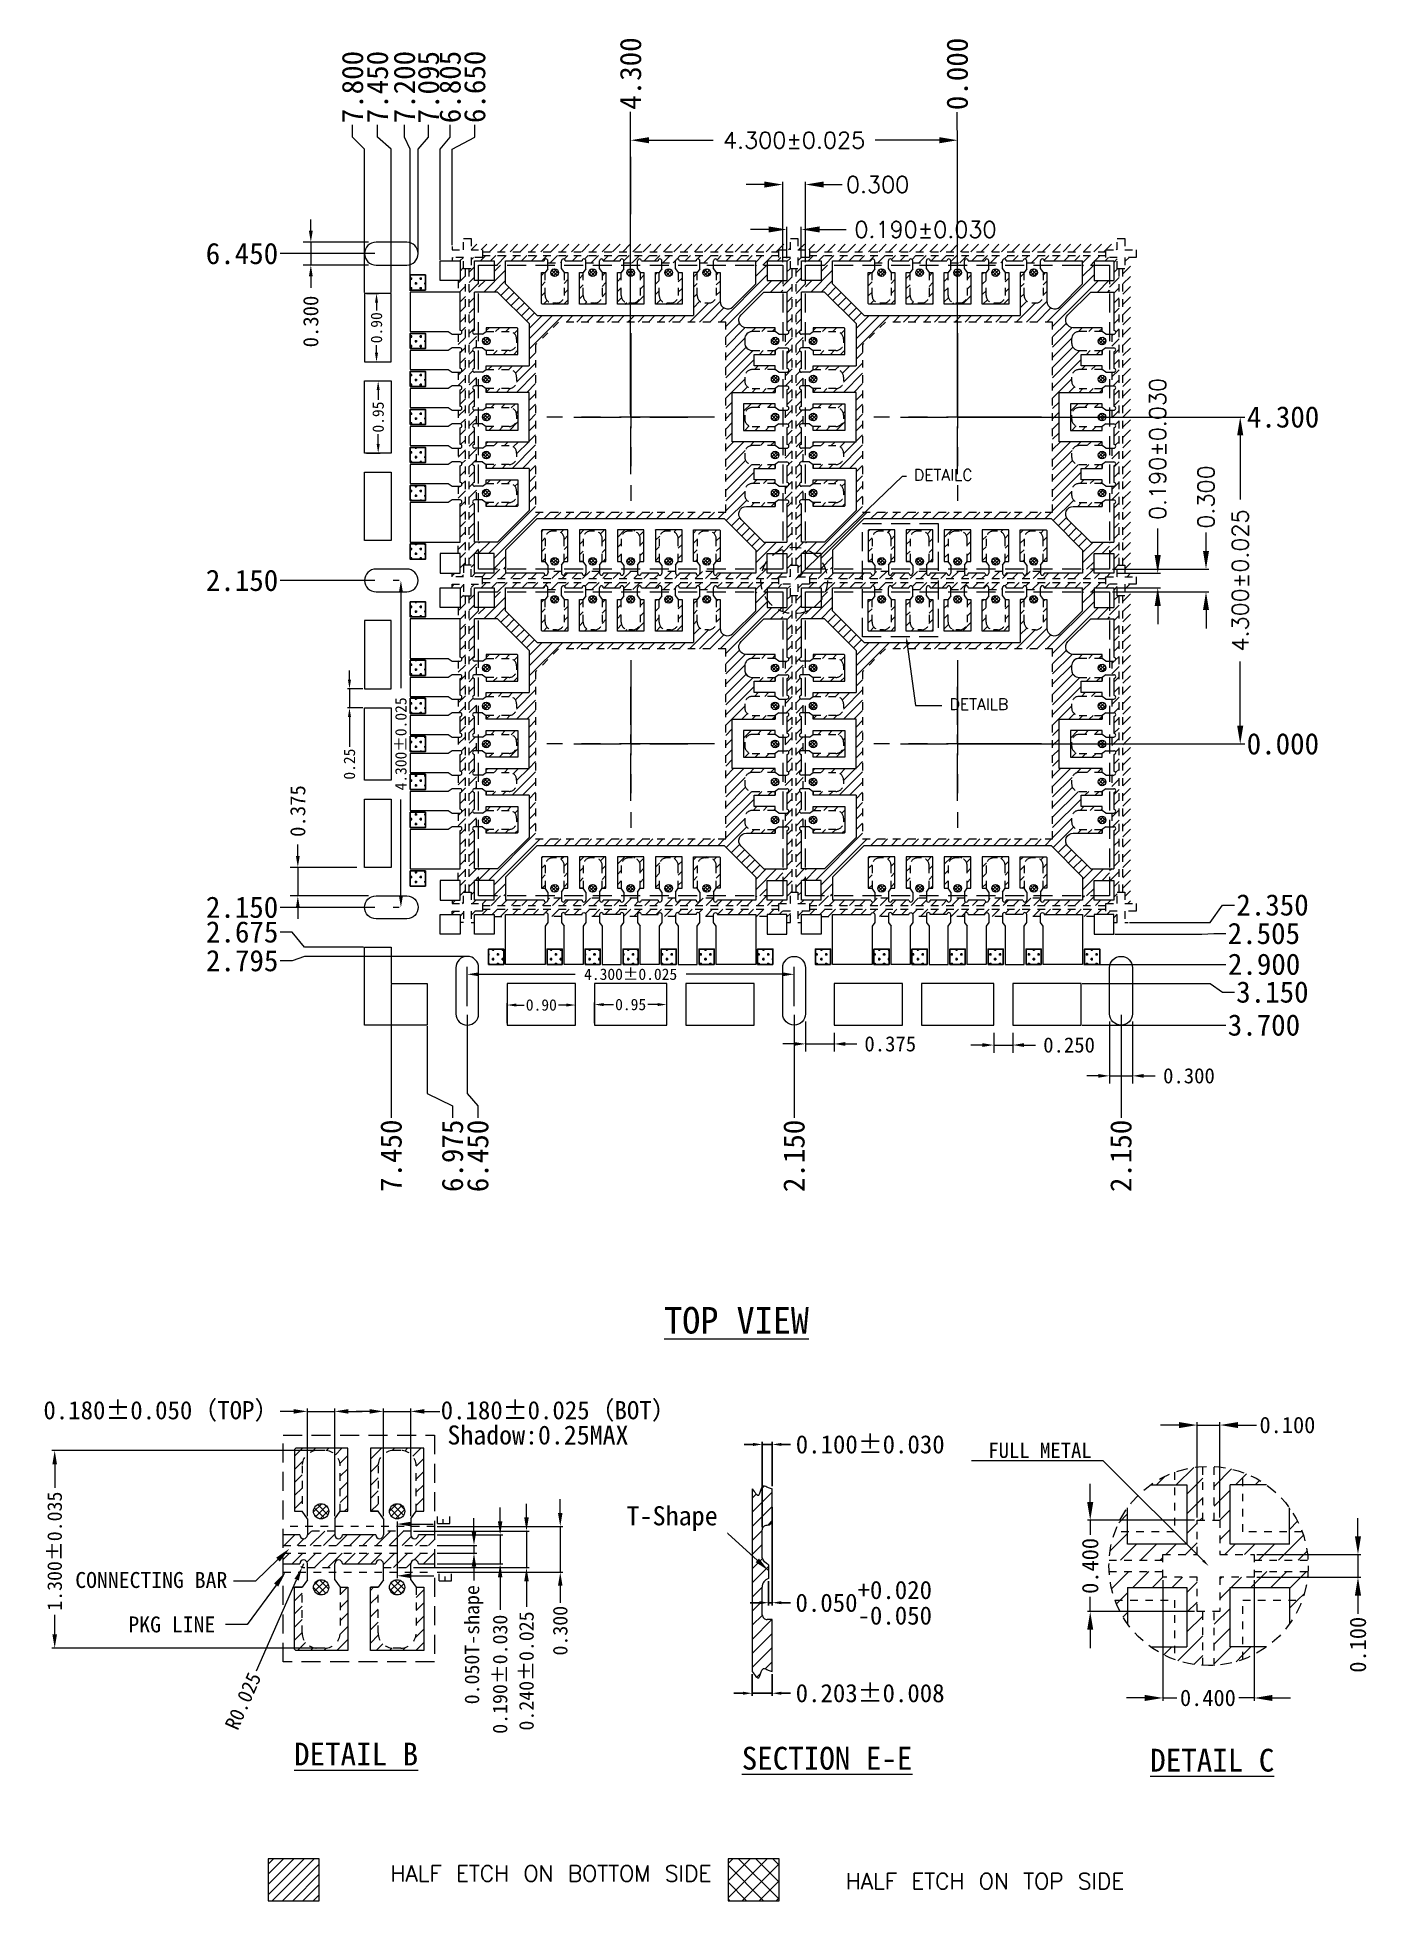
# Model space of a CAD drawing. Header units: millimetres. Extents: x -33.6 to -16.1, y -19.3 to 5.2.
import ezdxf
from ezdxf import colors
from ezdxf.entities.mleader import LeaderData, LeaderLine
from ezdxf.enums import TextEntityAlignment as Align
from ezdxf.math import Vec2, Vec3

# ---------------------------------------------------------------- set-up
doc = ezdxf.new("R2010")
doc.units = ezdxf.units.MM
for name, pattern in [('CENTER', [2, 1.25, -0.25, 0.25, -0.25]), ('DASHED', [0.75, 0.5, -0.25]), ('HIDDEN', [0.375, 0.25, -0.125]), ('点画线', [18, 12, -2, 2, -2])]:
    doc.linetypes.add(name, pattern=pattern)
doc.layers.get('Defpoints').update_dxf_attribs({"lineweight": 18})
for name, color, linetype, lineweight in [('1', 7, 'Continuous', 18), ('1D', 4, 'Continuous', 18), ('2D', 4, 'Continuous', 18), ('DIM', 4, 'Continuous', 18), ('ETCH', 4, 'Continuous', 15), ('PKG', 6, 'HIDDEN', 9), ('中心线层', 1, '点画线', 18), ('引线框架', 7, 'Continuous', 20)]:
    doc.layers.add(name, color=color, linetype=linetype, lineweight=lineweight)
for name, color, linetype in [('EACH', 4, 'Continuous'), ('HALF ETCH ON TOP SIDE', 6, 'Continuous'), ('HATCH', 4, 'Continuous'), ('PLATING', 3, 'Continuous'), ('中心线', 1, 'CENTER'), ('标注', 4, 'Continuous')]:
    doc.layers.add(name, color=color, linetype=linetype)
doc.styles.add('SIMPLEX', font='simplex.shx', dxfattribs={"bigfont": 'gbcbig.shx'})
doc.styles.get("Standard").update_dxf_attribs({"font": 'txt', "bigfont": 'gbcbig.shx'})
doc.styles.add('宋体', font='SimSun.ttf')
doc.dimstyles.new('ISO-25', dxfattribs={"dimtxt": 0.12, "dimasz": 0.18, "dimexe": 0.15, "dimexo": 0.1, "dimgap": 0.1, "dimtad": 1, "dimdec": 3, "dimzin": 0, "dimdsep": 46, "dimtxsty": '宋体', "dimcen": 1, "dimazin": 0, "dimtfac": 1, "dimtmove": 0, "dimatfit": 3, "dimfxl": 1, "dimarcsym": 0})
doc.dimstyles.new('St. ZB', dxfattribs={"dimtxt": 1.25, "dimasz": 0.8, "dimexe": 0.3, "dimexo": 0.2, "dimgap": 0.3, "dimtad": 0, "dimdec": 3, "dimzin": 0, "dimdsep": 46, "dimtxsty": '宋体', "dimcen": 0.09, "dimdle": 1.6, "dimclrd": 7, "dimclre": 1, "dimclrt": 256, "dimadec": 0, "dimazin": 0, "dimtfac": 1, "dimtdec": 3, "dimtmove": 0, "dimatfit": 3, "dimfxl": 1, "dimtolj": 1, "dimtzin": 0, "dimarcsym": 0})
doc.dimstyles.get("Standard").update_dxf_attribs({"dimscale": 0.12, "dimtxt": 1, "dimasz": 1, "dimexe": 0.3, "dimexo": 0.3, "dimgap": 0.3, "dimtad": 0, "dimdec": 3, "dimzin": 0, "dimdsep": 46, "dimtxsty": 'SIMPLEX', "dimcen": 0.5, "dimdle": 2, "dimclrd": 256, "dimclre": 256, "dimclrt": 256, "dimadec": 0, "dimazin": 0, "dimtfac": 1, "dimtdec": 3, "dimtofl": 0, "dimtmove": 0, "dimatfit": 0, "dimfxl": 1, "dimtolj": 1, "dimtzin": 0, "dimarcsym": 0})
pattern_1 = [(45, (-2310.54838, -696.26038), (-0.129652448, 0.129652448), [])]
pattern_2 = [(45, (17.28161, 44.41233), (-0.08643497, 0.08643497), [])]
pattern_3 = [(45, (-75.04339, -9.089665), (-0.06735192, 0.06735192), [])]
pattern_4 = [(45, (-64.233676, -9.266518), (-0.02245064, 0.02245064), []), (135, (-64.233676, -9.266518), (-0.02245064, -0.02245064), [])]
pattern_5 = [(45, (-70.74339, -9.089665), (-0.06735192, 0.06735192), [])]
pattern_6 = [(45, (-59.933676, -9.266518), (-0.02245064, 0.02245064), []), (135, (-59.933676, -9.266518), (-0.02245064, -0.02245064), [])]
pattern_7 = [(45, (-75.04339, -13.389665), (-0.06735192, 0.06735192), [])]
pattern_8 = [(45, (-64.233676, -13.566518), (-0.02245064, 0.02245064), []), (135, (-64.233676, -13.566518), (-0.02245064, -0.02245064), [])]
pattern_9 = [(45, (-70.74339, -13.389665), (-0.06735192, 0.06735192), [])]
pattern_10 = [(45, (-59.933676, -13.566518), (-0.02245064, 0.02245064), []), (135, (-59.933676, -13.566518), (-0.02245064, -0.02245064), [])]

msp = doc.modelspace()

# ---------------------------------------------------------------- texts
at = {"layer": 'DIM', "lineweight": 0, "char_height": 0.16384, "attachment_point": 5, "rotation": 90}
for insert in [(-28.25824, -14.3072, -0.00011), (-28.23447, -15.06158, -0.00011)]:
    msp.add_mtext('{\\C4;E}', dxfattribs=dict(at, insert=insert))
at = {"layer": '标注', "lineweight": 13}
for s, p in [('HALF ETCH ON BOTTOM SIDE', (-24.73506, -18.94969, 0.0496)), ('HALF ETCH ON TOP SIDE', (-19.3035, -19.05174, -0.0291))]:
    msp.add_text(s, height=0.21, dxfattribs=at).set_placement(p, align=Align.MIDDLE_RIGHT)
at = {"layer": '标注', "lineweight": 13, "attachment_point": 5, "style": '宋体'}
for s, insert, char_height in [('{\\LTOP VIEW}', (-24.40474, -11.67473, 0.12831), 0.35), ('Shadow:0.25MAX', (-27.01693, -13.18388, 0.15741), 0.25), ('CONNECTING BAR', (-32.10295, -15.09069), 0.21), ('PKG LINE', (-31.83312, -15.67511), 0.21)]:
    msp.add_mtext(s, dxfattribs=dict(at, insert=insert, char_height=char_height))
at = {"layer": '标注', "lineweight": 13, "insert": (-29.40898, -17.37915, 0.0496), "char_height": 0.3, "attachment_point": 5, "style": '宋体', "bg_fill": 2}
msp.add_mtext('{\\LDETAIL B}', dxfattribs=at)
at = {"layer": '标注', "lineweight": 0, "char_height": 0.3, "attachment_point": 5, "style": '宋体', "bg_fill": 2}
for s, insert in [('\\A1;\\LSECTION E-E', (-23.21396, -17.43609, -0.02882)), ('{\\LDETAIL C}', (-18.1469, -17.46208, 0.0496))]:
    msp.add_mtext(s, dxfattribs=dict(at, insert=insert))

# ---------------------------------------------------------------- blocks, each defined once
blk = doc.blocks.new('*D0')
at = {"layer": 'Defpoints', "color": 0, "transparency": 16777216}
for p in [(2294.499, 734.678), (2294.502, 734.089), (2294.502, 730.665)]:
    blk.add_point(p, dxfattribs=at)
at = {"layer": '标注', "color": 0, "linetype": 'Continuous', "lineweight": 5, "transparency": 16777216}
for p, q in [((2294.499, 734.518), (2294.499, 734.678)), ((2294.502, 734.358), (2294.499, 734.518)), ((2294.502, 734.104), (2294.502, 734.358))]:
    blk.add_line(p, q, dxfattribs=at)
at = {"layer": '标注', "color": 0, "lineweight": 13, "transparency": 16777216, "insert": (2294.499, 735.179), "char_height": 0.28, "attachment_point": 5, "rotation": 90, "style": '宋体'}
blk.add_mtext('0.000', dxfattribs=at)
blk = doc.blocks.new('*D1')
at = {"layer": 'Defpoints', "color": 0, "transparency": 16777216}
for p in [(2294.502, 726.365), (2294.502, 726.365), (2298.28, 726.365)]:
    blk.add_point(p, dxfattribs=at)
at = {"layer": '标注', "color": 0, "linetype": 'Continuous', "lineweight": 5, "transparency": 16777216}
blk.add_line((2294.517, 726.365), (2298.28, 726.365), dxfattribs=at)
at = {"layer": '标注', "color": 0, "lineweight": 13, "transparency": 16777216, "insert": (2298.781, 726.365), "char_height": 0.28, "attachment_point": 5, "style": '宋体'}
blk.add_mtext('0.000', dxfattribs=at)
blk = doc.blocks.new('*D2')
at = {"layer": 'Defpoints', "color": 0, "transparency": 16777216}
for p in [(2296.557, 728.61), (2296.557, 728.42), (2297.135, 728.42)]:
    blk.add_point(p, dxfattribs=at)
at = {"layer": '标注', "color": 4, "lineweight": 5, "transparency": 16777216}
for p, q in [((2297.135, 728.85), (2297.135, 729.201)), ((2296.593, 728.61), (2297.171, 728.61)), ((2296.593, 728.42), (2297.171, 728.42)), ((2297.135, 728.18), (2297.135, 727.94))]:
    blk.add_line(p, q, dxfattribs=at)
at = {"layer": '标注', "color": 4, "transparency": 16777216}
for points in [[(2297.095, 728.85), (2297.175, 728.85), (2297.135, 728.61)], [(2297.095, 728.18), (2297.175, 728.18), (2297.135, 728.42)]]:
    blk.add_solid(points, dxfattribs=at)
at = {"layer": '标注', "color": 4, "lineweight": 13, "transparency": 16777216, "insert": (2297.135, 730.245), "char_height": 0.216, "attachment_point": 5, "rotation": 90, "style": 'SIMPLEX'}
blk.add_mtext('\\A1;0.190±0.030', dxfattribs=at)
blk = doc.blocks.new('*D3')
at = {"layer": 'Defpoints', "color": 0, "transparency": 16777216}
for p in [(2294.502, 730.665), (2298.22, 730.665), (2294.502, 726.365)]:
    blk.add_point(p, dxfattribs=at)
at = {"layer": '标注', "lineweight": 5, "transparency": 16777216}
for p, q in [((2294.538, 730.665), (2298.256, 730.665)), ((2298.22, 730.425), (2298.22, 729.58)), ((2298.22, 726.605), (2298.22, 727.451)), ((2294.538, 726.365), (2298.256, 726.365))]:
    blk.add_line(p, q, dxfattribs=at)
at = {"layer": '标注', "transparency": 16777216}
for points in [[(2298.18, 730.425), (2298.26, 730.425), (2298.22, 730.665)], [(2298.18, 726.605), (2298.26, 726.605), (2298.22, 726.365)]]:
    blk.add_solid(points, dxfattribs=at)
at = {"layer": '标注', "lineweight": 13, "transparency": 16777216, "insert": (2298.22, 728.515), "char_height": 0.216, "attachment_point": 5, "rotation": 90, "style": 'SIMPLEX'}
blk.add_mtext('\\A1;4.300±0.025', dxfattribs=at)
blk = doc.blocks.new('*D4')
at = {"layer": 'Defpoints', "color": 0, "transparency": 16777216}
for p in [(2292.447, 733.133), (2292.257, 732.72), (2292.447, 732.72)]:
    blk.add_point(p, dxfattribs=at)
at = {"layer": '标注', "color": 4, "lineweight": 5, "transparency": 16777216}
for p, q in [((2292.017, 733.133), (2291.777, 733.133)), ((2292.257, 732.756), (2292.257, 733.169)), ((2292.447, 732.756), (2292.447, 733.169)), ((2292.687, 733.133), (2293.036, 733.133))]:
    blk.add_line(p, q, dxfattribs=at)
at = {"layer": '标注', "color": 4, "transparency": 16777216}
for points in [[(2292.017, 733.173), (2292.017, 733.093), (2292.257, 733.133)], [(2292.687, 733.173), (2292.687, 733.093), (2292.447, 733.133)]]:
    blk.add_solid(points, dxfattribs=at)
at = {"layer": '标注', "color": 4, "lineweight": 13, "transparency": 16777216, "insert": (2294.08, 733.133), "char_height": 0.216, "attachment_point": 5, "style": 'SIMPLEX'}
blk.add_mtext('\\A1;{\\C4;0.190±0.030}', dxfattribs=at)
blk = doc.blocks.new('*D5')
at = {"layer": 'Defpoints', "color": 0, "transparency": 16777216}
for p in [(2292.502, 733.724), (2292.202, 732.665), (2292.502, 732.665)]:
    blk.add_point(p, dxfattribs=at)
at = {"layer": '标注', "lineweight": 5, "transparency": 16777216}
for p, q in [((2292.202, 732.701), (2292.202, 733.76)), ((2292.502, 732.701), (2292.502, 733.76)), ((2291.962, 733.724), (2291.722, 733.724)), ((2292.742, 733.724), (2292.982, 733.724))]:
    blk.add_line(p, q, dxfattribs=at)
at = {"layer": '标注', "transparency": 16777216}
for points in [[(2291.962, 733.764), (2291.962, 733.684), (2292.202, 733.724)], [(2292.742, 733.764), (2292.742, 733.684), (2292.502, 733.724)]]:
    blk.add_solid(points, dxfattribs=at)
at = {"layer": '标注', "lineweight": 13, "transparency": 16777216, "insert": (2293.45, 733.724), "char_height": 0.216, "attachment_point": 5, "style": 'SIMPLEX'}
blk.add_mtext('\\A1;0.300', dxfattribs=at)
blk = doc.blocks.new('*D6')
at = {"layer": 'Defpoints', "color": 0, "transparency": 16777216}
for p in [(2294.502, 734.307), (2290.202, 730.665), (2294.502, 730.665)]:
    blk.add_point(p, dxfattribs=at)
at = {"layer": '标注', "lineweight": 5, "transparency": 16777216}
for p, q in [((2290.202, 730.701), (2290.202, 734.343)), ((2290.442, 734.307), (2291.288, 734.307)), ((2294.262, 734.307), (2293.417, 734.307)), ((2294.502, 730.701), (2294.502, 734.343))]:
    blk.add_line(p, q, dxfattribs=at)
at = {"layer": '标注', "transparency": 16777216}
for points in [[(2290.442, 734.347), (2290.442, 734.267), (2290.202, 734.307)], [(2294.262, 734.347), (2294.262, 734.267), (2294.502, 734.307)]]:
    blk.add_solid(points, dxfattribs=at)
at = {"layer": '标注', "lineweight": 13, "transparency": 16777216, "insert": (2292.352, 734.307), "char_height": 0.216, "attachment_point": 5, "style": 'SIMPLEX'}
blk.add_mtext('\\A1;4.300±0.025', dxfattribs=at)
blk = doc.blocks.new('*D7')
at = {"layer": 'Defpoints', "color": 0, "transparency": 16777216}
for p in [(2296.502, 728.665), (2296.502, 728.365), (2297.77, 728.365)]:
    blk.add_point(p, dxfattribs=at)
at = {"layer": '标注', "color": 4, "lineweight": 5, "transparency": 16777216}
for p, q in [((2297.77, 728.905), (2297.77, 729.145)), ((2296.538, 728.665), (2297.806, 728.665)), ((2296.538, 728.365), (2297.806, 728.365)), ((2297.77, 728.125), (2297.77, 727.885))]:
    blk.add_line(p, q, dxfattribs=at)
at = {"layer": '标注', "color": 4, "transparency": 16777216}
for points in [[(2297.73, 728.905), (2297.81, 728.905), (2297.77, 728.665)], [(2297.73, 728.125), (2297.81, 728.125), (2297.77, 728.365)]]:
    blk.add_solid(points, dxfattribs=at)
at = {"layer": '标注', "color": 4, "lineweight": 13, "transparency": 16777216, "insert": (2297.77, 729.613), "char_height": 0.216, "attachment_point": 5, "rotation": 90, "style": 'SIMPLEX'}
blk.add_mtext('\\A1;0.300', dxfattribs=at)
blk = doc.blocks.new('*D8')
at = {"layer": 'Defpoints', "color": 0, "transparency": 16777216}
for p in [(2294.502, 726.365), (2298.145, 724.245), (2296.747, 724.015)]:
    blk.add_point(p, dxfattribs=at)
at = {"layer": '标注', "color": 0, "linetype": 'Continuous', "lineweight": 5, "transparency": 16777216}
for p, q in [((2297.825, 724.015), (2297.985, 724.245)), ((2297.985, 724.245), (2298.145, 724.245)), ((2296.762, 724.015), (2297.825, 724.015))]:
    blk.add_line(p, q, dxfattribs=at)
at = {"layer": '标注', "color": 0, "lineweight": 13, "transparency": 16777216, "insert": (2298.645, 724.245), "char_height": 0.28, "attachment_point": 5, "style": '宋体'}
blk.add_mtext('2.350', dxfattribs=at)
blk = doc.blocks.new('*D18')
at = {"layer": 'Defpoints', "color": 0, "transparency": 16777216}
for p in [(2294.502, 726.365), (2296.652, 722.815), (2296.652, 721.445)]:
    blk.add_point(p, dxfattribs=at)
at = {"layer": '标注', "color": 0, "linetype": 'Continuous', "lineweight": 5, "transparency": 16777216}
blk.add_line((2296.652, 722.8), (2296.652, 721.445), dxfattribs=at)
at = {"layer": '标注', "color": 0, "lineweight": 13, "transparency": 16777216, "insert": (2296.652, 720.945), "char_height": 0.28, "attachment_point": 5, "rotation": 90, "style": '宋体'}
blk.add_mtext('2.150', dxfattribs=at)
blk = doc.blocks.new('*D9')
at = {"layer": 'Defpoints', "color": 0, "transparency": 16777216}
for p in [(2288.152, 734.508), (2287.852, 732.91), (2294.502, 730.665)]:
    blk.add_point(p, dxfattribs=at)
at = {"layer": '标注', "color": 0, "linetype": 'Continuous', "lineweight": 5, "transparency": 16777216}
for p, q in [((2288.152, 734.348), (2288.152, 734.508)), ((2287.852, 734.188), (2288.152, 734.348)), ((2287.852, 732.925), (2287.852, 734.188))]:
    blk.add_line(p, q, dxfattribs=at)
at = {"layer": '标注', "color": 0, "lineweight": 13, "transparency": 16777216, "insert": (2288.152, 735.009), "char_height": 0.28, "attachment_point": 5, "rotation": 90, "style": '宋体'}
blk.add_mtext('6.650', dxfattribs=at)
blk = doc.blocks.new('*D10')
at = {"layer": 'Defpoints', "color": 0, "transparency": 16777216}
for p in [(2294.502, 726.365), (2296.557, 723.86), (2298.033, 723.87)]:
    blk.add_point(p, dxfattribs=at)
at = {"layer": '标注', "color": 0, "linetype": 'Continuous', "lineweight": 5, "transparency": 16777216}
for p, q in [((2296.572, 723.86), (2297.713, 723.86)), ((2297.713, 723.86), (2297.873, 723.87)), ((2297.873, 723.87), (2298.033, 723.87))]:
    blk.add_line(p, q, dxfattribs=at)
at = {"layer": '标注', "color": 0, "lineweight": 13, "transparency": 16777216, "insert": (2298.531, 723.87), "char_height": 0.28, "attachment_point": 5, "style": '宋体'}
blk.add_mtext('2.505', dxfattribs=at)
blk = doc.blocks.new('*D11')
at = {"layer": 'Defpoints', "color": 0, "transparency": 16777216}
for p in [(2294.502, 726.365), (2296.147, 723.465), (2298.033, 723.465)]:
    blk.add_point(p, dxfattribs=at)
at = {"layer": '标注', "color": 0, "linetype": 'Continuous', "lineweight": 5, "transparency": 16777216}
blk.add_line((2296.162, 723.465), (2298.033, 723.465), dxfattribs=at)
at = {"layer": '标注', "color": 0, "lineweight": 13, "transparency": 16777216, "insert": (2298.534, 723.465), "char_height": 0.28, "attachment_point": 5, "style": '宋体'}
blk.add_mtext('2.900', dxfattribs=at)
blk = doc.blocks.new('*D19')
at = {"layer": 'Defpoints', "color": 0, "transparency": 16777216}
for p in [(2294.502, 726.365), (2296.127, 723.215), (2298.145, 723.099)]:
    blk.add_point(p, dxfattribs=at)
at = {"layer": '标注', "color": 0, "linetype": 'Continuous', "lineweight": 5, "transparency": 16777216}
for p, q in [((2296.142, 723.215), (2297.825, 723.215)), ((2297.825, 723.215), (2297.985, 723.099)), ((2297.985, 723.099), (2298.145, 723.099))]:
    blk.add_line(p, q, dxfattribs=at)
at = {"layer": '标注', "color": 0, "lineweight": 13, "transparency": 16777216, "insert": (2298.643, 723.099), "char_height": 0.28, "attachment_point": 5, "style": '宋体'}
blk.add_mtext('3.150', dxfattribs=at)
blk = doc.blocks.new('*D20')
at = {"layer": 'Defpoints', "color": 0, "transparency": 16777216}
for p in [(2294.502, 726.365), (2296.127, 722.665), (2298.033, 722.665)]:
    blk.add_point(p, dxfattribs=at)
at = {"layer": '标注', "color": 0, "linetype": 'Continuous', "lineweight": 5, "transparency": 16777216}
blk.add_line((2296.142, 722.665), (2298.033, 722.665), dxfattribs=at)
at = {"layer": '标注', "color": 0, "lineweight": 13, "transparency": 16777216, "insert": (2298.532, 722.665), "char_height": 0.28, "attachment_point": 5, "style": '宋体'}
blk.add_mtext('3.700', dxfattribs=at)
blk = doc.blocks.new('*D21')
at = {"layer": 'Defpoints', "color": 0, "transparency": 16777216}
for p in [(2294.502, 726.365), (2292.352, 722.815), (2292.352, 721.445)]:
    blk.add_point(p, dxfattribs=at)
at = {"layer": '标注', "color": 0, "linetype": 'Continuous', "lineweight": 5, "transparency": 16777216}
blk.add_line((2292.352, 722.8), (2292.352, 721.445), dxfattribs=at)
at = {"layer": '标注', "color": 0, "lineweight": 13, "transparency": 16777216, "insert": (2292.352, 720.945), "char_height": 0.28, "attachment_point": 5, "rotation": 90, "style": '宋体'}
blk.add_mtext('2.150', dxfattribs=at)
blk = doc.blocks.new('*D22')
at = {"layer": 'Defpoints', "color": 0, "transparency": 16777216}
for p in [(2294.502, 726.365), (2288.052, 722.815), (2288.192, 721.445)]:
    blk.add_point(p, dxfattribs=at)
at = {"layer": '标注', "color": 0, "linetype": 'Continuous', "lineweight": 5, "transparency": 16777216}
for p, q in [((2288.052, 722.8), (2288.052, 721.765)), ((2288.052, 721.765), (2288.192, 721.605)), ((2288.192, 721.605), (2288.192, 721.445))]:
    blk.add_line(p, q, dxfattribs=at)
at = {"layer": '标注', "color": 0, "lineweight": 13, "transparency": 16777216, "insert": (2288.192, 720.944), "char_height": 0.28, "attachment_point": 5, "rotation": 90, "style": '宋体'}
blk.add_mtext('6.450', dxfattribs=at)
blk = doc.blocks.new('*D23')
at = {"layer": 'Defpoints', "color": 0, "transparency": 16777216}
for p in [(2294.502, 726.365), (2285.59, 723.512), (2288.052, 723.57)]:
    blk.add_point(p, dxfattribs=at)
at = {"layer": '标注', "color": 0, "linetype": 'Continuous', "lineweight": 5, "transparency": 16777216}
for p, q in [((2285.75, 723.512), (2285.59, 723.512)), ((2285.91, 723.57), (2285.75, 723.512)), ((2288.037, 723.57), (2285.91, 723.57))]:
    blk.add_line(p, q, dxfattribs=at)
at = {"layer": '标注', "color": 0, "lineweight": 13, "transparency": 16777216, "insert": (2285.092, 723.512), "char_height": 0.28, "attachment_point": 5, "style": '宋体'}
blk.add_mtext('2.795', dxfattribs=at)
blk = doc.blocks.new('*D24')
at = {"layer": 'Defpoints', "color": 0, "transparency": 16777216}
for p in [(2294.502, 726.365), (2285.59, 723.89), (2286.702, 723.69)]:
    blk.add_point(p, dxfattribs=at)
at = {"layer": '标注', "color": 0, "linetype": 'Continuous', "lineweight": 5, "transparency": 16777216}
for p, q in [((2285.75, 723.89), (2285.59, 723.89)), ((2285.91, 723.69), (2285.75, 723.89)), ((2286.687, 723.69), (2285.91, 723.69))]:
    blk.add_line(p, q, dxfattribs=at)
at = {"layer": '标注', "color": 0, "lineweight": 13, "transparency": 16777216, "insert": (2285.092, 723.89), "char_height": 0.28, "attachment_point": 5, "style": '宋体'}
blk.add_mtext('2.675', dxfattribs=at)
blk = doc.blocks.new('*D25')
at = {"layer": 'Defpoints', "color": 0, "transparency": 16777216}
for p in [(2294.502, 726.365), (2285.59, 724.215), (2286.852, 724.215)]:
    blk.add_point(p, dxfattribs=at)
at = {"layer": '标注', "color": 0, "linetype": 'Continuous', "lineweight": 5, "transparency": 16777216}
blk.add_line((2286.837, 724.215), (2285.59, 724.215), dxfattribs=at)
at = {"layer": '标注', "color": 0, "lineweight": 13, "transparency": 16777216, "insert": (2285.09, 724.215), "char_height": 0.28, "attachment_point": 5, "style": '宋体'}
blk.add_mtext('2.150', dxfattribs=at)
blk = doc.blocks.new('*D26')
at = {"layer": 'Defpoints', "color": 0, "transparency": 16777216}
for p in [(2285.59, 728.515), (2286.852, 728.515), (2294.502, 726.365)]:
    blk.add_point(p, dxfattribs=at)
at = {"layer": '标注', "color": 0, "linetype": 'Continuous', "lineweight": 5, "transparency": 16777216}
blk.add_line((2286.837, 728.515), (2285.59, 728.515), dxfattribs=at)
at = {"layer": '标注', "color": 0, "lineweight": 13, "transparency": 16777216, "insert": (2285.09, 728.515), "char_height": 0.28, "attachment_point": 5, "style": '宋体'}
blk.add_mtext('2.150', dxfattribs=at)
blk = doc.blocks.new('*D27')
at = {"layer": 'Defpoints', "color": 0, "transparency": 16777216}
for p in [(2285.59, 732.815), (2286.852, 732.815), (2294.502, 726.365)]:
    blk.add_point(p, dxfattribs=at)
at = {"layer": '标注', "color": 0, "linetype": 'Continuous', "lineweight": 5, "transparency": 16777216}
blk.add_line((2286.837, 732.815), (2285.59, 732.815), dxfattribs=at)
at = {"layer": '标注', "color": 0, "lineweight": 13, "transparency": 16777216, "insert": (2285.089, 732.815), "char_height": 0.28, "attachment_point": 5, "style": '宋体'}
blk.add_mtext('6.450', dxfattribs=at)
blk = doc.blocks.new('*D12')
at = {"layer": 'Defpoints', "color": 0, "transparency": 16777216}
for p in [(2287.828, 734.508), (2287.697, 732.72), (2294.502, 730.665)]:
    blk.add_point(p, dxfattribs=at)
at = {"layer": '标注', "color": 0, "linetype": 'Continuous', "lineweight": 5, "transparency": 16777216}
for p, q in [((2287.828, 734.348), (2287.828, 734.508)), ((2287.697, 734.188), (2287.828, 734.348)), ((2287.697, 732.735), (2287.697, 734.188))]:
    blk.add_line(p, q, dxfattribs=at)
at = {"layer": '标注', "color": 0, "lineweight": 13, "transparency": 16777216, "insert": (2287.828, 735.007), "char_height": 0.28, "attachment_point": 5, "rotation": 90, "style": '宋体'}
blk.add_mtext('6.805', dxfattribs=at)
blk = doc.blocks.new('*D13')
at = {"layer": 'Defpoints', "color": 0, "transparency": 16777216}
for p in [(2286.872, 734.508), (2287.052, 732.29), (2294.502, 730.665)]:
    blk.add_point(p, dxfattribs=at)
at = {"layer": '标注', "color": 0, "linetype": 'Continuous', "lineweight": 5, "transparency": 16777216}
for p, q in [((2286.872, 734.348), (2286.872, 734.508)), ((2287.052, 734.188), (2286.872, 734.348)), ((2287.052, 732.305), (2287.052, 734.188))]:
    blk.add_line(p, q, dxfattribs=at)
at = {"layer": '标注', "color": 0, "lineweight": 13, "transparency": 16777216, "insert": (2286.872, 735.006), "char_height": 0.28, "attachment_point": 5, "rotation": 90, "style": '宋体'}
blk.add_mtext('7.450', dxfattribs=at)
blk = doc.blocks.new('*D28')
at = {"layer": 'Defpoints', "color": 0, "transparency": 16777216}
for p in [(2287.544, 734.508), (2287.407, 732.815), (2294.502, 730.665)]:
    blk.add_point(p, dxfattribs=at)
at = {"layer": '标注', "color": 0, "linetype": 'Continuous', "lineweight": 5, "transparency": 16777216}
for p, q in [((2287.544, 734.348), (2287.544, 734.508)), ((2287.407, 734.188), (2287.544, 734.348)), ((2287.407, 732.83), (2287.407, 734.188))]:
    blk.add_line(p, q, dxfattribs=at)
at = {"layer": '标注', "color": 0, "lineweight": 13, "transparency": 16777216, "insert": (2287.544, 735.004), "char_height": 0.28, "attachment_point": 5, "rotation": 90, "style": '宋体'}
blk.add_mtext('7.095', dxfattribs=at)
blk = doc.blocks.new('*D29')
at = {"layer": 'Defpoints', "color": 0, "transparency": 16777216}
for p in [(2286.545, 734.508), (2286.702, 732.29), (2294.502, 730.665)]:
    blk.add_point(p, dxfattribs=at)
at = {"layer": '标注', "color": 0, "linetype": 'Continuous', "lineweight": 5, "transparency": 16777216}
for p, q in [((2286.545, 734.348), (2286.545, 734.508)), ((2286.702, 734.188), (2286.545, 734.348)), ((2286.702, 732.305), (2286.702, 734.188))]:
    blk.add_line(p, q, dxfattribs=at)
at = {"layer": '标注', "color": 0, "lineweight": 13, "transparency": 16777216, "insert": (2286.545, 735.006), "char_height": 0.28, "attachment_point": 5, "rotation": 90, "style": '宋体'}
blk.add_mtext('7.800', dxfattribs=at)
blk = doc.blocks.new('*D30')
at = {"layer": 'Defpoints', "color": 0, "transparency": 16777216}
for p in [(2296.502, 722.815), (2296.802, 722.815), (2296.802, 721.998)]:
    blk.add_point(p, dxfattribs=at)
at = {"layer": '标注', "color": 4, "linetype": 'Continuous', "lineweight": 5, "ltscale": 0.1, "transparency": 16777216}
for p, q in [((2296.502, 722.715), (2296.502, 721.898)), ((2296.802, 722.715), (2296.802, 721.898)), ((2296.352, 721.998), (2296.202, 721.998)), ((2296.502, 721.998), (2296.802, 721.998)), ((2296.952, 721.998), (2297.102, 721.998))]:
    blk.add_line(p, q, dxfattribs=at)
at = {"layer": '标注', "color": 4, "transparency": 16777216}
for points in [[(2296.352, 721.973), (2296.352, 722.023), (2296.502, 721.998)], [(2296.952, 722.023), (2296.952, 721.973), (2296.802, 721.998)]]:
    blk.add_solid(points, dxfattribs=at)
at = {"layer": '标注', "lineweight": 13, "transparency": 16777216, "insert": (2297.546, 721.998), "char_height": 0.2, "attachment_point": 5, "style": '宋体'}
blk.add_mtext('\\A1;0.300', dxfattribs=at)
blk = doc.blocks.new('*D31')
at = {"layer": 'Defpoints', "color": 0, "ltscale": 0.1, "transparency": 16777216}
for p in [(2289.477, 722.93), (2288.577, 722.665), (2289.477, 722.665)]:
    blk.add_point(p, dxfattribs=at)
at = {"layer": '标注', "color": 4, "linetype": 'Continuous', "lineweight": 5, "ltscale": 0.1, "transparency": 16777216}
for p, q in [((2288.577, 722.69), (2288.577, 722.955)), ((2289.477, 722.69), (2289.477, 722.955)), ((2288.697, 722.93), (2288.8, 722.93)), ((2289.357, 722.93), (2289.255, 722.93))]:
    blk.add_line(p, q, dxfattribs=at)
at = {"layer": '标注', "color": 4, "ltscale": 0.1, "transparency": 16777216}
for points in [[(2288.697, 722.95), (2288.697, 722.91), (2288.577, 722.93)], [(2289.357, 722.95), (2289.357, 722.91), (2289.477, 722.93)]]:
    blk.add_solid(points, dxfattribs=at)
at = {"layer": '标注', "lineweight": 13, "ltscale": 0.1, "transparency": 16777216, "insert": (2289.027, 722.93), "char_height": 0.15, "attachment_point": 5, "style": '宋体'}
blk.add_mtext('\\A1;0.90', dxfattribs=at)
blk = doc.blocks.new('*D32')
at = {"layer": 'Defpoints', "color": 0, "ltscale": 0.1, "transparency": 16777216}
for p in [(2290.677, 722.936), (2289.727, 722.665), (2290.677, 722.665)]:
    blk.add_point(p, dxfattribs=at)
at = {"layer": '标注', "color": 4, "linetype": 'Continuous', "lineweight": 5, "ltscale": 0.1, "transparency": 16777216}
for p, q in [((2289.727, 722.69), (2289.727, 722.961)), ((2290.677, 722.69), (2290.677, 722.961)), ((2289.847, 722.936), (2289.976, 722.936)), ((2290.557, 722.936), (2290.429, 722.936))]:
    blk.add_line(p, q, dxfattribs=at)
at = {"layer": '标注', "color": 4, "ltscale": 0.1, "transparency": 16777216}
for points in [[(2289.847, 722.956), (2289.847, 722.916), (2289.727, 722.936)], [(2290.557, 722.956), (2290.557, 722.916), (2290.677, 722.936)]]:
    blk.add_solid(points, dxfattribs=at)
at = {"layer": '标注', "lineweight": 13, "ltscale": 0.1, "transparency": 16777216, "insert": (2290.202, 722.936), "char_height": 0.15, "attachment_point": 5, "style": '宋体'}
blk.add_mtext('\\A1;0.95', dxfattribs=at)
blk = doc.blocks.new('*D33')
at = {"layer": 'Defpoints', "color": 0, "ltscale": 0.1, "transparency": 16777216}
for p in [(2292.502, 722.815), (2292.877, 722.665), (2292.877, 722.418)]:
    blk.add_point(p, dxfattribs=at)
at = {"layer": '标注', "color": 4, "linetype": 'Continuous', "lineweight": 5, "ltscale": 0.1, "transparency": 16777216}
for p, q in [((2292.502, 722.715), (2292.502, 722.318)), ((2292.877, 722.565), (2292.877, 722.318)), ((2292.352, 722.418), (2292.202, 722.418)), ((2292.502, 722.418), (2292.877, 722.418)), ((2293.027, 722.418), (2293.177, 722.418))]:
    blk.add_line(p, q, dxfattribs=at)
at = {"layer": '标注', "color": 4, "ltscale": 0.1, "transparency": 16777216}
for points in [[(2292.352, 722.443), (2292.352, 722.393), (2292.502, 722.418)], [(2293.027, 722.443), (2293.027, 722.393), (2292.877, 722.418)]]:
    blk.add_solid(points, dxfattribs=at)
at = {"layer": '标注', "lineweight": 13, "ltscale": 0.1, "transparency": 16777216, "insert": (2293.617, 722.418), "char_height": 0.2, "attachment_point": 5, "style": '宋体'}
blk.add_mtext('\\A1;0.375', dxfattribs=at)
blk = doc.blocks.new('*D34')
at = {"layer": 'Defpoints', "color": 0, "ltscale": 0.1, "transparency": 16777216}
for p in [(2294.977, 722.665), (2295.227, 722.665), (2295.227, 722.403)]:
    blk.add_point(p, dxfattribs=at)
at = {"layer": '标注', "color": 4, "linetype": 'Continuous', "lineweight": 5, "ltscale": 0.1, "transparency": 16777216}
for p, q in [((2294.977, 722.565), (2294.977, 722.303)), ((2295.227, 722.565), (2295.227, 722.303)), ((2294.827, 722.403), (2294.677, 722.403)), ((2294.977, 722.403), (2295.227, 722.403)), ((2295.377, 722.403), (2295.527, 722.403))]:
    blk.add_line(p, q, dxfattribs=at)
at = {"layer": '标注', "color": 4, "ltscale": 0.1, "transparency": 16777216}
for points in [[(2294.827, 722.428), (2294.827, 722.378), (2294.977, 722.403)], [(2295.377, 722.428), (2295.377, 722.378), (2295.227, 722.403)]]:
    blk.add_solid(points, dxfattribs=at)
at = {"layer": '标注', "lineweight": 13, "ltscale": 0.1, "transparency": 16777216, "insert": (2295.969, 722.403), "char_height": 0.2, "attachment_point": 5, "style": '宋体'}
blk.add_mtext('\\A1;0.250', dxfattribs=at)
blk = doc.blocks.new('*D14')
at = {"layer": 'Defpoints', "color": 0, "ltscale": 0.1, "transparency": 16777216}
for p in [(2292.352, 723.334), (2288.052, 722.815), (2292.352, 722.815)]:
    blk.add_point(p, dxfattribs=at)
at = {"layer": '标注', "color": 4, "linetype": 'Continuous', "lineweight": 5, "ltscale": 0.1, "transparency": 16777216}
for p, q in [((2288.052, 722.915), (2288.052, 723.434)), ((2288.202, 723.334), (2289.473, 723.334)), ((2292.202, 723.334), (2290.932, 723.334)), ((2292.352, 722.915), (2292.352, 723.434))]:
    blk.add_line(p, q, dxfattribs=at)
at = {"layer": '标注', "color": 4, "ltscale": 0.1, "transparency": 16777216}
for points in [[(2288.202, 723.359), (2288.202, 723.309), (2288.052, 723.334)], [(2292.202, 723.359), (2292.202, 723.309), (2292.352, 723.334)]]:
    blk.add_solid(points, dxfattribs=at)
at = {"layer": '标注', "lineweight": 13, "ltscale": 0.1, "transparency": 16777216, "insert": (2290.202, 723.334), "char_height": 0.15, "attachment_point": 5, "style": '宋体'}
blk.add_mtext('\\A1;4.300%%P0.025', dxfattribs=at)
blk = doc.blocks.new('*D15')
at = {"layer": 'Defpoints', "color": 0, "ltscale": 0.1, "transparency": 16777216}
for p in [(2286.702, 732.29), (2286.702, 731.39), (2286.859, 731.39)]:
    blk.add_point(p, dxfattribs=at)
at = {"layer": '标注', "color": 4, "linetype": 'Continuous', "lineweight": 5, "ltscale": 0.1, "transparency": 16777216}
for p, q in [((2286.727, 732.29), (2286.884, 732.29)), ((2286.859, 732.17), (2286.859, 732.068)), ((2286.859, 731.51), (2286.859, 731.612)), ((2286.727, 731.39), (2286.884, 731.39))]:
    blk.add_line(p, q, dxfattribs=at)
at = {"layer": '标注', "color": 4, "ltscale": 0.1, "transparency": 16777216}
for points in [[(2286.839, 732.17), (2286.879, 732.17), (2286.859, 732.29)], [(2286.839, 731.51), (2286.879, 731.51), (2286.859, 731.39)]]:
    blk.add_solid(points, dxfattribs=at)
at = {"layer": '标注', "lineweight": 13, "ltscale": 0.1, "transparency": 16777216, "insert": (2286.859, 731.84), "char_height": 0.15, "attachment_point": 5, "rotation": 90, "style": '宋体'}
blk.add_mtext('\\A1;0.90', dxfattribs=at)
blk = doc.blocks.new('*D35')
at = {"layer": 'Defpoints', "color": 0, "ltscale": 0.1, "transparency": 16777216}
for p in [(2286.702, 731.14), (2286.702, 730.19), (2286.881, 730.19)]:
    blk.add_point(p, dxfattribs=at)
at = {"layer": '标注', "color": 4, "linetype": 'Continuous', "lineweight": 5, "ltscale": 0.1, "transparency": 16777216}
for p, q in [((2286.727, 731.14), (2286.906, 731.14)), ((2286.881, 731.02), (2286.881, 730.892)), ((2286.881, 730.31), (2286.881, 730.439)), ((2286.727, 730.19), (2286.906, 730.19))]:
    blk.add_line(p, q, dxfattribs=at)
at = {"layer": '标注', "color": 4, "ltscale": 0.1, "transparency": 16777216}
for points in [[(2286.861, 731.02), (2286.901, 731.02), (2286.881, 731.14)], [(2286.861, 730.31), (2286.901, 730.31), (2286.881, 730.19)]]:
    blk.add_solid(points, dxfattribs=at)
at = {"layer": '标注', "lineweight": 13, "ltscale": 0.1, "transparency": 16777216, "insert": (2286.881, 730.665), "char_height": 0.15, "attachment_point": 5, "rotation": 90, "style": '宋体'}
blk.add_mtext('\\A1;0.95', dxfattribs=at)
blk = doc.blocks.new('*D36')
at = {"layer": 'Defpoints', "color": 0, "ltscale": 0.1, "transparency": 16777216}
for p in [(2286.503, 727.09), (2286.702, 727.09), (2286.702, 726.84)]:
    blk.add_point(p, dxfattribs=at)
at = {"layer": '标注', "color": 4, "linetype": 'Continuous', "lineweight": 5, "ltscale": 0.1, "transparency": 16777216}
for p, q in [((2286.503, 727.21), (2286.503, 727.33)), ((2286.677, 727.09), (2286.478, 727.09)), ((2286.503, 727.09), (2286.503, 726.84)), ((2286.677, 726.84), (2286.478, 726.84)), ((2286.503, 726.72), (2286.503, 726.325))]:
    blk.add_line(p, q, dxfattribs=at)
at = {"layer": '标注', "color": 4, "ltscale": 0.1, "transparency": 16777216}
for points in [[(2286.483, 727.21), (2286.523, 727.21), (2286.503, 727.09)], [(2286.483, 726.72), (2286.523, 726.72), (2286.503, 726.84)]]:
    blk.add_solid(points, dxfattribs=at)
at = {"layer": '标注', "lineweight": 13, "ltscale": 0.1, "transparency": 16777216, "insert": (2286.503, 726.099), "char_height": 0.15, "attachment_point": 5, "rotation": 90, "style": '宋体'}
blk.add_mtext('\\A1;0.25', dxfattribs=at)
blk = doc.blocks.new('*D37')
at = {"layer": 'Defpoints', "color": 0, "transparency": 16777216}
for p in [(2286.702, 724.74), (2285.824, 724.365), (2286.852, 724.365)]:
    blk.add_point(p, dxfattribs=at)
at = {"layer": '标注', "color": 4, "linetype": 'Continuous', "lineweight": 5, "ltscale": 0.1, "transparency": 16777216}
for p, q in [((2285.824, 724.89), (2285.824, 725.04)), ((2286.602, 724.74), (2285.724, 724.74)), ((2285.824, 724.74), (2285.824, 724.365)), ((2286.752, 724.365), (2285.724, 724.365)), ((2285.824, 724.215), (2285.824, 724.065))]:
    blk.add_line(p, q, dxfattribs=at)
at = {"layer": '标注', "color": 4, "transparency": 16777216}
for points in [[(2285.799, 724.89), (2285.849, 724.89), (2285.824, 724.74)], [(2285.849, 724.215), (2285.799, 724.215), (2285.824, 724.365)]]:
    blk.add_solid(points, dxfattribs=at)
at = {"layer": '标注', "lineweight": 13, "transparency": 16777216, "insert": (2285.824, 725.482), "char_height": 0.2, "attachment_point": 5, "rotation": 90, "style": '宋体'}
blk.add_mtext('\\A1;0.375', dxfattribs=at)
blk = doc.blocks.new('*D38')
at = {"layer": 'Defpoints', "color": 0, "transparency": 16777216}
for p in [(2287.257, 728.515), (2287.18, 724.215), (2287.257, 724.215)]:
    blk.add_point(p, dxfattribs=at)
at = {"layer": '标注', "color": 4, "linetype": 'Continuous', "lineweight": 5, "ltscale": 0.1, "transparency": 16777216}
for p, q in [((2287.157, 728.515), (2287.08, 728.515)), ((2287.18, 728.365), (2287.18, 727.098)), ((2287.18, 724.365), (2287.18, 725.632)), ((2287.157, 724.215), (2287.08, 724.215))]:
    blk.add_line(p, q, dxfattribs=at)
at = {"layer": '标注', "color": 4, "transparency": 16777216}
for points in [[(2287.205, 728.365), (2287.155, 728.365), (2287.18, 728.515)], [(2287.155, 724.365), (2287.205, 724.365), (2287.18, 724.215)]]:
    blk.add_solid(points, dxfattribs=at)
at = {"layer": '标注', "lineweight": 13, "transparency": 16777216, "insert": (2287.18, 726.365), "char_height": 0.15, "attachment_point": 5, "rotation": 90, "style": '宋体'}
blk.add_mtext('\\A1;4.300%%P0.025', dxfattribs=at)
blk = doc.blocks.new('*D39')
at = {"layer": 'Defpoints', "color": 0, "transparency": 16777216}
for p in [(2294.502, 726.365), (2287.052, 723.215), (2287.052, 721.445)]:
    blk.add_point(p, dxfattribs=at)
at = {"layer": '标注', "color": 0, "linetype": 'Continuous', "lineweight": 5, "transparency": 16777216}
blk.add_line((2287.052, 723.2), (2287.052, 721.445), dxfattribs=at)
at = {"layer": '标注', "color": 0, "lineweight": 13, "transparency": 16777216, "insert": (2287.052, 720.947), "char_height": 0.28, "attachment_point": 5, "rotation": 90, "style": '宋体'}
blk.add_mtext('7.450', dxfattribs=at)
blk = doc.blocks.new('*D16')
at = {"layer": 'Defpoints', "color": 0, "transparency": 16777216}
for p in [(2287.227, 734.508), (2287.302, 732.31), (2294.502, 730.665)]:
    blk.add_point(p, dxfattribs=at)
at = {"layer": '标注', "color": 0, "linetype": 'Continuous', "lineweight": 5, "transparency": 16777216}
for p, q in [((2287.227, 734.348), (2287.227, 734.508)), ((2287.302, 734.188), (2287.227, 734.348)), ((2287.302, 732.325), (2287.302, 734.188))]:
    blk.add_line(p, q, dxfattribs=at)
at = {"layer": '标注', "color": 0, "lineweight": 13, "transparency": 16777216, "insert": (2287.227, 735.006), "char_height": 0.28, "attachment_point": 5, "rotation": 90, "style": '宋体'}
blk.add_mtext('7.200', dxfattribs=at)
blk = doc.blocks.new('*D40')
at = {"layer": 'Defpoints', "color": 0, "transparency": 16777216}
for p in [(2297.953, 717.404), (2297.653, 716.151), (2297.953, 716.151)]:
    blk.add_point(p, dxfattribs=at)
at = {"layer": '标注', "color": 4, "lineweight": 5, "transparency": 16777216}
for p, q in [((2297.413, 717.404), (2297.173, 717.404)), ((2297.653, 716.187), (2297.653, 717.44)), ((2297.653, 717.404), (2297.953, 717.404)), ((2297.953, 716.187), (2297.953, 717.44)), ((2298.193, 717.404), (2298.433, 717.404))]:
    blk.add_line(p, q, dxfattribs=at)
at = {"layer": '标注', "color": 4, "transparency": 16777216}
for points in [[(2297.413, 717.364), (2297.413, 717.444), (2297.653, 717.404)], [(2298.193, 717.444), (2298.193, 717.364), (2297.953, 717.404)]]:
    blk.add_solid(points, dxfattribs=at)
at = {"layer": '标注', "color": 4, "lineweight": 13, "transparency": 16777216, "insert": (2298.841, 717.404), "char_height": 0.216, "attachment_point": 5, "style": '宋体'}
blk.add_mtext('\\A1;0.100', dxfattribs=at)
blk = doc.blocks.new('*D17')
at = {"layer": 'Defpoints', "color": 0, "transparency": 16777216}
for p in [(2297.653, 716.151), (2296.247, 714.951), (2297.653, 714.951)]:
    blk.add_point(p, dxfattribs=at)
at = {"layer": '标注', "color": 4, "lineweight": 5, "transparency": 16777216}
for p, q in [((2296.247, 716.391), (2296.247, 716.631)), ((2297.617, 716.151), (2296.211, 716.151)), ((2296.247, 716.151), (2296.247, 715.958)), ((2296.247, 714.951), (2296.247, 715.144)), ((2297.617, 714.951), (2296.211, 714.951)), ((2296.247, 714.711), (2296.247, 714.471))]:
    blk.add_line(p, q, dxfattribs=at)
at = {"layer": '标注', "color": 4, "transparency": 16777216}
for points in [[(2296.207, 716.391), (2296.287, 716.391), (2296.247, 716.151)], [(2296.287, 714.711), (2296.207, 714.711), (2296.247, 714.951)]]:
    blk.add_solid(points, dxfattribs=at)
at = {"layer": '标注', "color": 4, "lineweight": 13, "transparency": 16777216, "insert": (2296.247, 715.551), "char_height": 0.216, "attachment_point": 5, "rotation": 90, "style": '宋体'}
blk.add_mtext('\\A1;0.400', dxfattribs=at)
blk = doc.blocks.new('*D41')
at = {"layer": 'Defpoints', "color": 0, "transparency": 16777216}
for p in [(2291.801, 714.162), (2292.064, 714.162), (2292.064, 713.876)]:
    blk.add_point(p, dxfattribs=at)
at = {"layer": '标注', "lineweight": -2, "transparency": 16777216}
for p, q in [((2291.801, 714.126), (2291.801, 713.84)), ((2292.064, 714.126), (2292.064, 713.84)), ((2291.681, 713.876), (2291.561, 713.876)), ((2291.801, 713.876), (2292.064, 713.876)), ((2292.184, 713.876), (2292.304, 713.876))]:
    blk.add_line(p, q, dxfattribs=at)
at = {"layer": '标注', "transparency": 16777216}
for points in [[(2291.681, 713.856), (2291.681, 713.896), (2291.801, 713.876)], [(2292.184, 713.896), (2292.184, 713.856), (2292.064, 713.876)]]:
    blk.add_solid(points, dxfattribs=at)
at = {"layer": '标注', "transparency": 16777216, "insert": (2293.352, 713.876), "char_height": 0.24, "attachment_point": 5, "style": '宋体'}
blk.add_mtext('\\A1;0.203%%p0.008', dxfattribs=at)
blk = doc.blocks.new('*D42')
at = {"layer": 'Defpoints', "color": 0, "transparency": 16777216}
for p in [(2292.064, 717.149), (2292.064, 716.566), (2291.933, 716.023)]:
    blk.add_point(p, dxfattribs=at)
at = {"layer": '标注', "lineweight": -2, "transparency": 16777216}
for p, q in [((2291.813, 717.149), (2291.693, 717.149)), ((2291.933, 716.059), (2291.933, 717.185)), ((2291.933, 717.149), (2292.064, 717.149)), ((2292.064, 716.602), (2292.064, 717.185)), ((2292.184, 717.149), (2292.304, 717.149))]:
    blk.add_line(p, q, dxfattribs=at)
at = {"layer": '标注', "transparency": 16777216}
for points in [[(2291.813, 717.129), (2291.813, 717.169), (2291.933, 717.149)], [(2292.184, 717.169), (2292.184, 717.129), (2292.064, 717.149)]]:
    blk.add_solid(points, dxfattribs=at)
at = {"layer": '标注', "transparency": 16777216, "insert": (2293.353, 717.149), "char_height": 0.24, "attachment_point": 5, "style": '宋体'}
blk.add_mtext('\\A1;0.100%%p0.030', dxfattribs=at)
blk = doc.blocks.new('*D43')
at = {"layer": 'Defpoints', "color": 0, "transparency": 16777216}
for p in [(2292.064, 716.359), (2292.015, 715.385), (2292.064, 715.067)]:
    blk.add_point(p, dxfattribs=at)
at = {"layer": '标注', "lineweight": -2, "transparency": 16777216}
for p, q in [((2292.064, 716.323), (2292.064, 715.031)), ((2292.015, 715.349), (2292.015, 715.031)), ((2291.895, 715.067), (2291.775, 715.067)), ((2292.015, 715.067), (2292.064, 715.067)), ((2292.184, 715.067), (2292.304, 715.067))]:
    blk.add_line(p, q, dxfattribs=at)
at = {"layer": '标注', "transparency": 16777216}
for points in [[(2291.895, 715.047), (2291.895, 715.087), (2292.015, 715.067)], [(2292.184, 715.087), (2292.184, 715.047), (2292.064, 715.067)]]:
    blk.add_solid(points, dxfattribs=at)
at = {"layer": '标注', "transparency": 16777216, "insert": (2293.268, 715.067), "char_height": 0.24, "attachment_point": 5, "style": '宋体'}
blk.add_mtext('\\A1;0.050\\S+0.020^ -0.050;', dxfattribs=at)
blk = doc.blocks.new('*D44')
at = {"layer": 'Defpoints', "color": 0, "transparency": 16777216}
for p in [(2294.835, 730.665), (2298.28, 730.665), (2294.502, 726.365)]:
    blk.add_point(p, dxfattribs=at)
at = {"layer": '标注', "color": 0, "linetype": 'Continuous', "lineweight": 5, "transparency": 16777216}
blk.add_line((2294.85, 730.665), (2298.28, 730.665), dxfattribs=at)
at = {"layer": '标注', "color": 0, "transparency": 16777216, "insert": (2298.784, 730.665), "char_height": 0.28, "attachment_point": 5, "style": '宋体'}
blk.add_mtext('4.300', dxfattribs=at)
blk = doc.blocks.new('*D45')
at = {"layer": 'Defpoints', "color": 0, "transparency": 16777216}
for p in [(2290.202, 734.681), (2290.202, 730.954), (2294.502, 730.665)]:
    blk.add_point(p, dxfattribs=at)
at = {"layer": '标注', "color": 0, "linetype": 'Continuous', "lineweight": 5, "transparency": 16777216}
blk.add_line((2290.202, 730.969), (2290.202, 734.681), dxfattribs=at)
at = {"layer": '标注', "color": 0, "transparency": 16777216, "insert": (2290.202, 735.184), "char_height": 0.28, "attachment_point": 5, "rotation": 90, "style": '宋体'}
blk.add_mtext('4.300', dxfattribs=at)
blk = doc.blocks.new('*D46')
at = {"layer": 'Defpoints', "color": 0, "transparency": 16777216}
for p in [(2294.502, 726.365), (2287.527, 722.665), (2287.859, 721.445)]:
    blk.add_point(p, dxfattribs=at)
at = {"layer": '标注', "color": 0, "linetype": 'Continuous', "lineweight": 5, "transparency": 16777216}
for p, q in [((2287.527, 722.65), (2287.527, 721.765)), ((2287.527, 721.765), (2287.859, 721.605)), ((2287.859, 721.605), (2287.859, 721.445))]:
    blk.add_line(p, q, dxfattribs=at)
at = {"layer": '标注', "color": 0, "transparency": 16777216, "insert": (2287.859, 720.946), "char_height": 0.28, "attachment_point": 5, "rotation": 90, "style": '宋体'}
blk.add_mtext('6.975', dxfattribs=at)
blk = doc.blocks.new('*D47')
at = {"layer": 'Defpoints', "color": 0, "transparency": 16777216}
for p in [(2286.852, 732.965), (2285.995, 732.665), (2286.852, 732.665)]:
    blk.add_point(p, dxfattribs=at)
at = {"layer": '标注', "color": 4, "linetype": 'Continuous', "lineweight": 5, "ltscale": 0.1, "transparency": 16777216}
for p, q in [((2285.995, 733.115), (2285.995, 733.265)), ((2286.752, 732.965), (2285.895, 732.965)), ((2285.995, 732.965), (2285.995, 732.665)), ((2286.752, 732.665), (2285.895, 732.665)), ((2285.995, 732.515), (2285.995, 732.365))]:
    blk.add_line(p, q, dxfattribs=at)
at = {"layer": '标注', "color": 4, "transparency": 16777216}
for points in [[(2285.97, 733.115), (2286.02, 733.115), (2285.995, 732.965)], [(2286.02, 732.515), (2285.97, 732.515), (2285.995, 732.665)]]:
    blk.add_solid(points, dxfattribs=at)
at = {"layer": '标注', "lineweight": 13, "transparency": 16777216, "insert": (2285.995, 731.922), "char_height": 0.2, "attachment_point": 5, "rotation": 90, "style": '宋体'}
blk.add_mtext('\\A1;0.300', dxfattribs=at)
blk = doc.blocks.new('*D48')
at = {"layer": 'Defpoints', "color": 0, "transparency": 16777216}
for p in [(2298.403, 715.701), (2298.403, 715.401), (2299.769, 715.401)]:
    blk.add_point(p, dxfattribs=at)
at = {"layer": '标注', "color": 4, "lineweight": 5, "transparency": 16777216}
for p, q in [((2299.769, 715.941), (2299.769, 716.181)), ((2298.439, 715.701), (2299.805, 715.701)), ((2299.769, 715.701), (2299.769, 715.401)), ((2298.439, 715.401), (2299.805, 715.401)), ((2299.769, 715.161), (2299.769, 714.921))]:
    blk.add_line(p, q, dxfattribs=at)
at = {"layer": '标注', "color": 4, "transparency": 16777216}
for points in [[(2299.729, 715.941), (2299.809, 715.941), (2299.769, 715.701)], [(2299.809, 715.161), (2299.729, 715.161), (2299.769, 715.401)]]:
    blk.add_solid(points, dxfattribs=at)
at = {"layer": '标注', "color": 4, "lineweight": 13, "transparency": 16777216, "insert": (2299.769, 714.514), "char_height": 0.216, "attachment_point": 5, "rotation": 90, "style": '宋体'}
blk.add_mtext('\\A1;0.100', dxfattribs=at)
blk = doc.blocks.new('*D49')
at = {"layer": 'Defpoints', "color": 0, "transparency": 16777216}
for p in [(2297.203, 715.401), (2298.403, 715.401), (2298.403, 713.814)]:
    blk.add_point(p, dxfattribs=at)
at = {"layer": '标注', "color": 4, "lineweight": 5, "transparency": 16777216}
for p, q in [((2297.203, 715.365), (2297.203, 713.778)), ((2298.403, 715.365), (2298.403, 713.778)), ((2296.963, 713.814), (2296.723, 713.814)), ((2297.203, 713.814), (2297.388, 713.814)), ((2298.403, 713.814), (2298.202, 713.814)), ((2298.643, 713.814), (2298.883, 713.814))]:
    blk.add_line(p, q, dxfattribs=at)
at = {"layer": '标注', "color": 4, "transparency": 16777216}
for points in [[(2296.963, 713.774), (2296.963, 713.854), (2297.203, 713.814)], [(2298.643, 713.854), (2298.643, 713.774), (2298.403, 713.814)]]:
    blk.add_solid(points, dxfattribs=at)
at = {"layer": '标注', "color": 4, "lineweight": 13, "transparency": 16777216, "insert": (2297.795, 713.814), "char_height": 0.216, "attachment_point": 5, "style": '宋体'}
blk.add_mtext('\\A1;0.400', dxfattribs=at)
blk = doc.blocks.new('*D52')
at = {"layer": 'Defpoints', "color": 0, "transparency": 16777216}
for p in [(2287.622, 716.069), (2287.622, 715.469), (2289.276, 715.469)]:
    blk.add_point(p, dxfattribs=at)
at = {"layer": '标注', "lineweight": 5, "transparency": 16777216}
for p, q in [((2289.276, 716.249), (2289.276, 716.429)), ((2287.658, 716.069), (2289.312, 716.069)), ((2289.276, 716.069), (2289.276, 715.469)), ((2287.658, 715.469), (2289.312, 715.469)), ((2289.276, 715.289), (2289.276, 715.065))]:
    blk.add_line(p, q, dxfattribs=at)
at = {"layer": '标注', "transparency": 16777216}
for points in [[(2289.246, 716.249), (2289.306, 716.249), (2289.276, 716.069)], [(2289.306, 715.289), (2289.246, 715.289), (2289.276, 715.469)]]:
    blk.add_solid(points, dxfattribs=at)
at = {"layer": '标注', "lineweight": 13, "transparency": 16777216, "insert": (2289.276, 714.699), "char_height": 0.192, "attachment_point": 5, "rotation": 90, "style": '宋体'}
blk.add_mtext('\\A1;0.300', dxfattribs=at)
blk = doc.blocks.new('*D53')
at = {"layer": 'Defpoints', "color": 0, "transparency": 16777216}
for p in [(2287.622, 715.959), (2287.622, 715.579), (2288.485, 715.579)]:
    blk.add_point(p, dxfattribs=at)
at = {"layer": '标注', "lineweight": 5, "transparency": 16777216}
for p, q in [((2288.485, 716.139), (2288.485, 716.319)), ((2287.658, 715.959), (2288.521, 715.959)), ((2288.485, 715.959), (2288.485, 715.579)), ((2287.658, 715.579), (2288.521, 715.579)), ((2288.485, 715.399), (2288.485, 714.972))]:
    blk.add_line(p, q, dxfattribs=at)
at = {"layer": '标注', "transparency": 16777216}
for points in [[(2288.455, 716.139), (2288.515, 716.139), (2288.485, 715.959)], [(2288.515, 715.399), (2288.455, 715.399), (2288.485, 715.579)]]:
    blk.add_solid(points, dxfattribs=at)
at = {"layer": '标注', "lineweight": 13, "transparency": 16777216, "insert": (2288.485, 714.126), "char_height": 0.192, "attachment_point": 5, "rotation": 90, "style": '宋体'}
blk.add_mtext('\\A1;0.190%%P0.030', dxfattribs=at)
blk = doc.blocks.new('*D54')
at = {"layer": 'Defpoints', "color": 0, "transparency": 16777216}
for p in [(2287.31, 716.009), (2287.31, 715.529), (2288.832, 715.529)]:
    blk.add_point(p, dxfattribs=at)
at = {"layer": '标注', "lineweight": 5, "transparency": 16777216}
for p, q in [((2288.832, 716.189), (2288.832, 716.369)), ((2287.346, 716.009), (2288.868, 716.009)), ((2288.832, 716.009), (2288.832, 715.529)), ((2287.346, 715.529), (2288.868, 715.529)), ((2288.832, 715.349), (2288.832, 715.014))]:
    blk.add_line(p, q, dxfattribs=at)
at = {"layer": '标注', "transparency": 16777216}
for points in [[(2288.802, 716.189), (2288.862, 716.189), (2288.832, 716.009)], [(2288.862, 715.349), (2288.802, 715.349), (2288.832, 715.529)]]:
    blk.add_solid(points, dxfattribs=at)
at = {"layer": '标注', "lineweight": 13, "transparency": 16777216, "insert": (2288.832, 714.169), "char_height": 0.192, "attachment_point": 5, "rotation": 90, "style": '宋体'}
blk.add_mtext('\\A1;0.240%%P0.025', dxfattribs=at)
blk = doc.blocks.new('*D55')
at = {"layer": 'Defpoints', "color": 0, "transparency": 16777216}
for p in [(2286.13, 717.069), (2282.626, 714.469), (2286.13, 714.469)]:
    blk.add_point(p, dxfattribs=at)
at = {"layer": '标注', "lineweight": 5, "transparency": 16777216}
for p, q in [((2286.094, 717.069), (2282.59, 717.069)), ((2282.626, 716.889), (2282.626, 716.58)), ((2282.626, 714.649), (2282.626, 714.909)), ((2286.094, 714.469), (2282.59, 714.469))]:
    blk.add_line(p, q, dxfattribs=at)
at = {"layer": '标注', "transparency": 16777216}
for points in [[(2282.656, 716.889), (2282.596, 716.889), (2282.626, 717.069)], [(2282.596, 714.649), (2282.656, 714.649), (2282.626, 714.469)]]:
    blk.add_solid(points, dxfattribs=at)
at = {"layer": '标注', "lineweight": 13, "transparency": 16777216, "insert": (2282.626, 715.745), "char_height": 0.192, "attachment_point": 5, "rotation": 90, "style": '宋体'}
blk.add_mtext('\\A1;1.300%%P0.035', dxfattribs=at)
blk = doc.blocks.new('*D56')
at = {"layer": 'Defpoints', "color": 0, "transparency": 16777216}
for p in [(2287.31, 717.584), (2286.95, 716.169), (2287.31, 716.169)]:
    blk.add_point(p, dxfattribs=at)
at = {"layer": '标注', "lineweight": 5, "transparency": 16777216}
for p, q in [((2286.77, 717.584), (2286.59, 717.584)), ((2286.95, 716.205), (2286.95, 717.62)), ((2286.95, 717.584), (2287.31, 717.584)), ((2287.31, 716.205), (2287.31, 717.62)), ((2287.49, 717.584), (2287.693, 717.584))]:
    blk.add_line(p, q, dxfattribs=at)
at = {"layer": '标注', "transparency": 16777216}
for points in [[(2286.77, 717.554), (2286.77, 717.614), (2286.95, 717.584)], [(2287.49, 717.614), (2287.49, 717.554), (2287.31, 717.584)]]:
    blk.add_solid(points, dxfattribs=at)
at = {"layer": '标注', "lineweight": 13, "transparency": 16777216, "insert": (2289.255, 717.584), "char_height": 0.24, "attachment_point": 5, "style": '宋体'}
blk.add_mtext('\\A1;0.180%%p0.025（BOT）', dxfattribs=at)
blk = doc.blocks.new('*D50')
at = {"layer": 'Defpoints', "color": 0, "transparency": 16777216}
for p in [(2285.88, 715.534), (2285.9, 715.579)]:
    blk.add_point(p, dxfattribs=at)
at = {"layer": '标注', "lineweight": 5, "transparency": 16777216}
for p, q in [((2285.279, 714.171), (2285.807, 715.369)), ((2285.9, 715.579), (2285.88, 715.534))]:
    blk.add_line(p, q, dxfattribs=at)
blk.add_arc((2285.9, 715.579), 0.05, 222.2004, 288.418, dxfattribs=at)
at = {"layer": '标注', "transparency": 16777216}
blk.add_solid([(2285.835, 715.357), (2285.78, 715.381), (2285.88, 715.534)], dxfattribs=at)
at = {"layer": '标注', "lineweight": 13, "transparency": 16777216, "insert": (2285.104, 713.773), "char_height": 0.192, "attachment_point": 5, "rotation": 66.2176, "style": '宋体'}
blk.add_mtext('\\A1;R0.025', dxfattribs=at)
blk = doc.blocks.new('*D51')
at = {"layer": 'Defpoints', "color": 0, "transparency": 16777216}
for p in [(2287.622, 715.819), (2287.622, 715.719), (2288.141, 715.719)]:
    blk.add_point(p, dxfattribs=at)
at = {"layer": '标注', "lineweight": 5, "transparency": 16777216}
for p, q in [((2288.141, 715.999), (2288.141, 716.179)), ((2287.658, 715.819), (2288.177, 715.819)), ((2287.658, 715.719), (2288.177, 715.719)), ((2288.141, 715.819), (2288.141, 715.719)), ((2288.141, 715.539), (2288.141, 715.359))]:
    blk.add_line(p, q, dxfattribs=at)
at = {"layer": '标注', "transparency": 16777216}
for points in [[(2288.111, 715.999), (2288.171, 715.999), (2288.141, 715.819)], [(2288.171, 715.539), (2288.111, 715.539), (2288.141, 715.719)]]:
    blk.add_solid(points, dxfattribs=at)
at = {"layer": '标注', "lineweight": 5, "transparency": 16777216, "insert": (2288.141, 714.514), "char_height": 0.192, "attachment_point": 5, "rotation": 90, "style": '宋体'}
blk.add_mtext('\\A1;0.050T-shape', dxfattribs=at)
blk = doc.blocks.new('*D57')
at = {"layer": 'Defpoints', "color": 0, "transparency": 16777216}
for p in [(2286.31, 717.584), (2285.95, 716.169), (2286.31, 716.169)]:
    blk.add_point(p, dxfattribs=at)
at = {"layer": '标注', "lineweight": 5, "transparency": 16777216}
for p, q in [((2285.77, 717.584), (2285.59, 717.584)), ((2285.95, 716.205), (2285.95, 717.62)), ((2285.95, 717.584), (2286.31, 717.584)), ((2286.31, 716.205), (2286.31, 717.62)), ((2286.49, 717.584), (2286.67, 717.584))]:
    blk.add_line(p, q, dxfattribs=at)
at = {"layer": '标注', "transparency": 16777216}
for points in [[(2285.77, 717.554), (2285.77, 717.614), (2285.95, 717.584)], [(2286.49, 717.614), (2286.49, 717.554), (2286.31, 717.584)]]:
    blk.add_solid(points, dxfattribs=at)
at = {"layer": '标注', "lineweight": 13, "transparency": 16777216, "insert": (2284.029, 717.584), "char_height": 0.24, "attachment_point": 5, "style": '宋体'}
blk.add_mtext('\\A1;0.180%%p0.050（TOP）', dxfattribs=at)

# ---------------------------------------------------------------- dimensions: what is measured, and where the dimension line sits
at = {"layer": '标注'}
for feature_location, offset, dtype, origin, picture, middle in [((-25.79688, 0.49972, -0.0291), (0, 3.72651), 1, (-21.49688, 0.21044, -0.0291), '*D45', (-25.79688, 4.72959, -0.0291)), ((-21.16406, 0.21044, -0.0291), (3.44516, 0), 0, (-21.49688, -4.08956, -0.0291), '*D44', (-17.21554, 0.21044, -0.0291)), ((-28.47188, -7.78956, -0.0291), (0.3314, -1.22044), 1, (-21.49688, -4.08956, -0.0291), '*D46', (-28.14047, -9.50866, -0.0291))]:
    dim = msp.add_ordinate_dim(feature_location=feature_location, offset=offset, dtype=dtype, origin=origin, dimstyle='ISO-25', override={"dimtxt": 0.28, "dimasz": 0.08, "dimexe": 0.015, "dimexo": 0.015, "dimgap": 0.02, "dimtad": 0, "dimtoh": 1, "dimdec": 3, "dimzin": 1, "dimdsep": 46, "dimtxsty": '宋体', "dimcen": 0.1, "dimtp": 0.025, "dimtm": 0.025, "dimtdec": 3, "dimlwe": 5}, dxfattribs=at)
    dim.commit()
    dim.dimension.update_dxf_attribs({"geometry": picture, "text_midpoint": middle, "insert": (-2315.99936, -730.45476, -0.0291)})
at = {"layer": '标注', "lineweight": 13}
for feature_location, offset, dtype, origin, picture, middle, set_off in [((-21.4968785163, 3.6345434897, -0.0290980461), (-0.003387863, 0.5890204986), 1, (-21.4968785163, 0.2104359288, -0.0290980461), '*D0', (-21.5002663794, 4.7245695749, -0.0290980461), (-2315.999361764, -730.4547614064, -0.0290980461)), ((-29.29688, 1.83544, -0.0291), (-0.15786, 2.21795), 1, (-21.49688, 0.21044, -0.0291), '*D29', (-29.45474, 4.55126, -0.0291), (-2315.99936, -730.45476, -0.0291)), ((-28.94688, 1.83544, -0.0291), (-0.18068, 2.21795), 1, (-21.49688, 0.21044, -0.0291), '*D13', (-29.12756, 4.55126, -0.0291), (-2315.99936, -730.45476, -0.0291)), ((-28.69688, 1.85544, -0.0291), (-0.07525, 2.19795), 1, (-21.49688, 0.21044, -0.0291), '*D16', (-28.77213, 4.55126, -0.0291), (-2315.99936, -730.45476, -0.0291)), ((-28.59188, 2.36044, -0.0291), (0.13682, 1.69295), 1, (-21.49688, 0.21044, -0.0291), '*D28', (-28.45506, 4.54892, -0.0291), (-2315.99936, -730.45476, -0.0291)), ((-28.30188, 2.26544, -0.0291), (0.13036, 1.78795), 1, (-21.49688, 0.21044, -0.0291), '*D12', (-28.17152, 4.55205, -0.0291), (-2315.99936, -730.45476, -0.0291)), ((-28.14688, 2.45544, -0.0291), (0.29983, 1.59795), 1, (-21.49688, 0.21044, -0.0291), '*D9', (-27.84705, 4.55439, -0.0291), (-2315.99936, -730.45476, -0.0291)), ((-29.14688, 2.36044, -0.0291), (-1.26251, 0), 0, (-21.49688, -4.08956, -0.0291), '*D27', (-30.9104, 2.36044, -0.0291), (-2315.99936, -730.45476, -0.0291)), ((-29.14688, -1.93956, -0.0291), (-1.26251, 0), 0, (-21.49688, -4.08956, -0.0291), '*D26', (-30.90961, -1.93956, -0.0291), (-2315.99936, -730.45476, -0.0291)), ((-21.4968785163, -4.0895640712, -0.0290980461), (3.7779828342, 0), 0, (-21.4968785163, -4.0895640712, -0.0290980461), '*D1', (-17.2178900955, -4.0895640712, -0.0290980461), (-2315.999361764, -730.4547614064, -0.0290980461)), ((-29.14688, -6.23956, -0.0291), (-1.26251, 0), 0, (-21.49688, -4.08956, -0.0291), '*D25', (-30.90961, -6.23956, -0.0291), (-2315.99936, -730.45476, -0.0291)), ((-27.94688, -6.88456, -0.0291), (-2.46251, -0.05774), 0, (-21.49688, -4.08956, -0.0291), '*D23', (-30.90727, -6.94231, -0.0291), (-2315.99936, -730.45476, -0.0291)), ((-29.29688, -6.76456, -0.0291), (-1.11251, 0.19944), 0, (-21.49688, -4.08956, -0.0291), '*D24', (-30.90727, -6.56513, -0.0291), (-2315.99936, -730.45476, -0.0291)), ((-28.94688, -7.23956, -0.0291), (0, -1.77044), 1, (-21.49688, -4.08956, -0.0291), '*D39', (-28.94688, -9.50788, -0.0291), (-2315.99936, -730.45476, -0.0291)), ((-27.94688, -7.63956, -0.0291), (0.14, -1.37044), 1, (-21.49688, -4.08956, -0.0291), '*D22', (-27.80688, -9.51101, -0.0291), (-2315.99936, -730.45476, -0.0291)), ((-23.64688, -7.63956, -0.0291), (0, -1.37044), 1, (-21.49688, -4.08956, -0.0291), '*D21', (-23.64688, -9.51023, -0.0291), (-2315.99936, -730.45476, -0.0291)), ((-19.25188, -6.43956, -0.0291), (1.39742, 0.23), 0, (-21.49688, -4.08956, -0.0291), '*D8', (-17.35424, -6.20956, -0.0291), (-2315.99936, -730.45476, -0.0291)), ((-19.34688, -7.63956, -0.0291), (0, -1.37044), 1, (-21.49688, -4.08956, -0.0291), '*D18', (-19.34688, -9.51023, -0.0291), (-2315.99936, -730.45476, -0.0291)), ((-19.44188, -6.59456, -0.0291), (1.47597, 0.01), 0, (-21.49688, -4.08956, -0.0291), '*D10', (-17.46803, -6.58456, -0.0291), (-2315.99936, -730.45476, -0.0291)), ((-19.85188, -6.98956, -0.0291), (1.88597, 0), 0, (-21.49688, -4.08956, -0.0291), '*D11', (-17.46568, -6.98956, -0.0291), (-2315.99936, -730.45476, -0.0291)), ((-19.87188, -7.23956, -0.0291), (2.01731, -0.11597), 0, (-21.49688, -4.08956, -0.0291), '*D19', (-17.35591, -7.35554, -0.0291), (-2315.99936, -730.45476, -0.0291)), ((-19.87188, -7.78956, -0.0291), (1.90597, 0), 0, (-21.49688, -4.08956, -0.0291), '*D20', (-17.46725, -7.78956, -0.0291), (-2315.99936, -730.45476, -0.0291))]:
    dim = msp.add_ordinate_dim(feature_location=feature_location, offset=offset, dtype=dtype, origin=origin, dimstyle='ISO-25', override={"dimtxt": 0.28, "dimasz": 0.08, "dimexe": 0.015, "dimexo": 0.015, "dimgap": 0.02, "dimtad": 0, "dimtoh": 1, "dimdec": 3, "dimzin": 1, "dimdsep": 46, "dimtxsty": '宋体', "dimcen": 0.1, "dimtp": 0.025, "dimtm": 0.025, "dimtdec": 3, "dimlwe": 5}, dxfattribs=at)
    dim.commit()
    dim.dimension.update_dxf_attribs({"geometry": picture, "text_midpoint": middle, "insert": set_off})
for base, p1, p2, override, picture, middle in [((-21.49688, 3.85185, -0.0291), (-25.79688, 0.21044, -0.0291), (-21.49688, 0.21044, -0.0291), {"dimtxt": 1.8, "dimasz": 2, "dimtol": 1, "dimtp": 0.025, "dimtm": 0.025, "dimlwd": 5, "dimlwe": 5, "dimarcsym": 2}, '*D6', (-23.64688, 3.85185, -0.0291)), ((-18.04589, -13.05121, -0.0291), (-18.34589, -14.30375, -0.0291), (-18.04589, -14.30375, -0.0291), {"dimtxt": 1.8, "dimasz": 2, "dimgap": 0.3, "dimlfac": 0.333333, "dimtxsty": '宋体', "dimclrd": 4, "dimclre": 4, "dimclrt": 4, "dimtol": 0, "dimlim": 0, "dimtp": 0.03, "dimtm": 0.03, "dimtofl": 1, "dimlwd": 5, "dimlwe": 5, "dimarcsym": 2}, '*D40', (-17.15883, -13.05121, -0.0291))]:
    dim = msp.add_linear_dim(base=base, p1=p1, p2=p2, dimstyle='Standard', override=override, dxfattribs=at)
    dim.commit()
    dim.dimension.update_dxf_attribs({"geometry": picture, "text_midpoint": middle, "insert": (-2315.99936, -730.45476, -0.0291)})
for base, p1, p2, override, picture, middle in [((-23.49688, 3.26889, -0.0291), (-23.79688, 2.21044, -0.0291), (-23.49688, 2.21044, -0.0291), {"dimtxt": 1.8, "dimasz": 2, "dimtp": 0.025, "dimtm": 0.025, "dimlwd": 5, "dimlwe": 5, "dimarcsym": 2}, '*D5', (-22.54888, 3.26889, -0.0291)), ((-17.59589, -16.64098, -0.0291), (-18.79589, -15.05375, -0.0291), (-17.59589, -15.05375, -0.0291), {"dimtxt": 1.8, "dimasz": 2, "dimlfac": 0.333333, "dimtxsty": '宋体', "dimclrd": 4, "dimclre": 4, "dimclrt": 4, "dimtp": 0.03, "dimtm": 0.03, "dimtofl": 1, "dimlwd": 5, "dimlwe": 5, "dimarcsym": 2}, '*D49', (-18.20394, -16.64098, -0.0291))]:
    dim = msp.add_linear_dim(base=base, p1=p1, p2=p2, dimstyle='Standard', override=override, dxfattribs=at)
    dim.commit()
    dim.dimension.update_dxf_attribs({"geometry": picture, "text_midpoint": middle, "dimtype": 128, "insert": (-2315.99936, -730.45476, -0.0291)})
at = {"layer": '标注', "lineweight": 13, "ltscale": 0.1}
for base, p1, p2, override, picture, middle in [((-30.00473, 2.21044, -0.0291), (-29.14688, 2.51044, -0.0291), (-29.14688, 2.21044, -0.0291), {"dimtxt": 0.2, "dimasz": 0.15, "dimexe": 0.1, "dimexo": 0.1, "dimgap": 0.1, "dimsah": 1, "dimclrd": 4, "dimclre": 4, "dimlwd": 5, "dimlwe": 5}, '*D47', (-30.00473, 1.46686, -0.0291)), ((-29.11882, -0.26456, -0.0291), (-29.29688, 0.68544, -0.0291), (-29.29688, -0.26456, -0.0291), {"dimtxt": 0.15, "dimasz": 0.12, "dimexe": 0.025, "dimexo": 0.025, "dimgap": 0.025, "dimdec": 2, "dimsah": 1, "dimclrd": 4, "dimclre": 4, "dimlwd": 5, "dimlwe": 5}, '*D35', (-29.11882, 0.21044, -0.0291))]:
    dim = msp.add_linear_dim(base=base, p1=p1, p2=p2, angle=90, dimstyle='St. ZB', override=override, dxfattribs=at)
    dim.commit()
    dim.dimension.update_dxf_attribs({"geometry": picture, "text_midpoint": middle, "insert": (-2315.99936, -730.45476, -0.0291)})
at = {"layer": '标注', "lineweight": 13}
for base, p1, p2, text, override, picture, middle, set_off in [((-23.55188, 2.67856, -0.0291), (-23.74188, 2.26544, -0.0291), (-23.55188, 2.26544, -0.0291), '{\\C4;<>}', {"dimtxt": 1.8, "dimasz": 2, "dimclrd": 4, "dimclre": 4, "dimclrt": 4, "dimtol": 1, "dimtp": 0.03, "dimtm": 0.03, "dimlwd": 5, "dimlwe": 5, "dimarcsym": 2}, '*D4', (-21.9197, 2.67856, -0.0291), (-2315.99936, -730.45476, -0.0291)), ((-29.68933, -12.87078), (-30.04933, -14.28548), (-29.68933, -14.28548), '<>（TOP）', {"dimtxt": 2, "dimasz": 1.5, "dimgap": 0.3, "dimlfac": 0.5, "dimpost": '', "dimtxsty": '宋体', "dimtol": 1, "dimlim": 0, "dimtp": 0.05, "dimtm": 0.05, "dimtofl": 1, "dimlwd": 5, "dimlwe": 5, "dimarcsym": 2}, '*D57', (-31.97047, -12.87078), (-2315.99936, -730.45476))]:
    dim = msp.add_linear_dim(base=base, p1=p1, p2=p2, text=text, dimstyle='Standard', override=override, dxfattribs=at)
    dim.commit()
    dim.dimension.update_dxf_attribs({"geometry": picture, "text_midpoint": middle, "dimtype": 128, "insert": set_off})
at = {"layer": '标注', "lineweight": 13, "ltscale": 0.1}
for base, p1, p2, override, picture, middle in [((-29.14065, 0.93544, -0.0291), (-29.29688, 1.83544, -0.0291), (-29.29688, 0.93544, -0.0291), {"dimtxt": 0.15, "dimasz": 0.12, "dimexe": 0.025, "dimexo": 0.025, "dimgap": 0.025, "dimdec": 2, "dimsah": 1, "dimclrd": 4, "dimclre": 4, "dimlwd": 5, "dimlwe": 5}, '*D15', (-29.14065, 1.38544, -0.0291)), ((-29.49644, -3.36456, -0.0291), (-29.29688, -3.61456, -0.0291), (-29.29688, -3.36456, -0.0291), {"dimtxt": 0.15, "dimasz": 0.12, "dimexe": 0.025, "dimexo": 0.025, "dimgap": 0.025, "dimdec": 2, "dimsah": 1, "dimclrd": 4, "dimclre": 4, "dimlwd": 5, "dimlwe": 5}, '*D36', (-29.49644, -4.35623, -0.0291)), ((-30.17518, -6.08956, -0.0291), (-29.29688, -5.71456, -0.0291), (-29.14688, -6.08956, -0.0291), {"dimtxt": 0.2, "dimasz": 0.15, "dimexe": 0.1, "dimexo": 0.1, "dimgap": 0.1, "dimsah": 1, "dimclrd": 4, "dimclre": 4, "dimlwd": 5, "dimlwe": 5}, '*D37', (-30.17518, -4.97266, -0.0291))]:
    dim = msp.add_linear_dim(base=base, p1=p1, p2=p2, angle=90, dimstyle='St. ZB', override=override, dxfattribs=at)
    dim.commit()
    dim.dimension.update_dxf_attribs({"geometry": picture, "text_midpoint": middle, "dimtype": 128, "insert": (-2315.99936, -730.45476, -0.0291)})
at = {"layer": '标注', "lineweight": 13}
for base, p1, p2, override, picture, middle, set_off in [((-18.86432, -2.03456, -0.0291), (-19.44188, -1.84456, -0.0291), (-19.44188, -2.03456, -0.0291), {"dimtxt": 1.8, "dimasz": 2, "dimclrd": 4, "dimclre": 4, "dimclrt": 4, "dimtol": 1, "dimtp": 0.03, "dimtm": 0.03, "dimlwd": 5, "dimlwe": 5, "dimarcsym": 2}, '*D2', (-18.86432, -0.20972, -0.0291), (-2315.99936, -730.45476, -0.0291)), ((-19.75219, -15.50375, -0.0291), (-18.34589, -14.30375, -0.0291), (-18.34589, -15.50375, -0.0291), {"dimtxt": 1.8, "dimasz": 2, "dimgap": 0.3, "dimlfac": 0.333333, "dimtxsty": '宋体', "dimclrd": 4, "dimclre": 4, "dimclrt": 4, "dimtol": 0, "dimlim": 0, "dimtp": 0.03, "dimtm": 0.03, "dimtofl": 1, "dimlwd": 5, "dimlwe": 5, "dimarcsym": 2}, '*D17', (-19.75219, -14.90375, -0.0291), (-2315.99936, -730.45476, -0.0291)), ((-26.72294, -14.98548), (-28.377, -14.38548), (-28.377, -14.98548), {"dimtxt": 1.6, "dimasz": 1.5, "dimlfac": 0.5, "dimtxsty": '宋体', "dimtofl": 1, "dimlwd": 5, "dimlwe": 5, "dimarcsym": 2}, '*D52', (-26.72294, -15.75608), (-2315.99936, -730.45476))]:
    dim = msp.add_linear_dim(base=base, p1=p1, p2=p2, angle=90, dimstyle='Standard', override=override, dxfattribs=at)
    dim.commit()
    dim.dimension.update_dxf_attribs({"geometry": picture, "text_midpoint": middle, "dimtype": 128, "insert": set_off})
for base, p1, p2, override, picture, middle in [((-17.77928, 0.21044, -0.0291), (-21.49688, -4.08956, -0.0291), (-21.49688, 0.21044, -0.0291), {"dimtxt": 1.8, "dimasz": 2, "dimtol": 1, "dimtp": 0.025, "dimtm": 0.025, "dimlwd": 5, "dimlwe": 5, "dimarcsym": 2}, '*D3', (-17.77928, -1.93956, -0.0291)), ((-16.23065, -15.05375, -0.0291), (-17.59589, -14.75375, -0.0291), (-17.59589, -15.05375, -0.0291), {"dimtxt": 1.8, "dimasz": 2, "dimlfac": 0.333333, "dimtxsty": '宋体', "dimclrd": 4, "dimclre": 4, "dimclrt": 4, "dimtp": 0.03, "dimtm": 0.03, "dimtofl": 1, "dimlwd": 5, "dimlwe": 5, "dimarcsym": 2}, '*D48', (-16.23065, -15.94081, -0.0291))]:
    dim = msp.add_linear_dim(base=base, p1=p1, p2=p2, angle=90, dimstyle='Standard', override=override, dxfattribs=at)
    dim.commit()
    dim.dimension.update_dxf_attribs({"geometry": picture, "text_midpoint": middle, "insert": (-2315.99936, -730.45476, -0.0291)})
for base, p1, p2, text, override, picture, middle, set_off in [((-18.22904, -2.08956, -0.0291), (-19.49688, -1.78956, -0.0291), (-19.49688, -2.08956, -0.0291), '0.300', {"dimtxt": 1.8, "dimasz": 2, "dimclrd": 4, "dimclre": 4, "dimclrt": 4, "dimtol": 1, "dimtp": 0.03, "dimtm": 0.03, "dimlwd": 5, "dimlwe": 5, "dimarcsym": 2}, '*D7', (-18.22904, -0.84156, -0.0291), (-2315.99936, -730.45476, -0.0291)), ((-33.37362, -15.98548), (-29.86933, -13.38548), (-29.86933, -15.98548), '<>%%P0.035', {"dimtxt": 1.6, "dimasz": 1.5, "dimlfac": 0.5, "dimtxsty": '宋体', "dimtofl": 1, "dimlwd": 5, "dimlwe": 5, "dimarcsym": 2}, '*D55', (-33.37362, -14.7101), (-2315.99936, -730.45476))]:
    dim = msp.add_linear_dim(base=base, p1=p1, p2=p2, angle=90, text=text, dimstyle='Standard', override=override, dxfattribs=at)
    dim.commit()
    dim.dimension.update_dxf_attribs({"geometry": picture, "text_midpoint": middle, "dimtype": 128, "insert": set_off})
at = {"layer": '标注', "lineweight": 13, "ltscale": 0.1}
dim = msp.add_linear_dim(base=(-28.81886, -6.23956, -0.0291), p1=(-28.74188, -1.93956, -0.0291), p2=(-28.74188, -6.23956, -0.0291), angle=90, text='<>%%P0.025', dimstyle='St. ZB', override={"dimtxt": 0.15, "dimasz": 0.15, "dimexe": 0.1, "dimexo": 0.1, "dimgap": 0.1, "dimsah": 1, "dimclrd": 4, "dimclre": 4, "dimlwd": 5, "dimlwe": 5}, dxfattribs=at)
dim.commit()
dim.dimension.update_dxf_attribs({"geometry": '*D38', "text_midpoint": (-28.81886, -4.08956, -0.0291), "dimtype": 128, "insert": (-2315.99936, -730.45476, -0.0291)})
dim = msp.add_linear_dim(base=(-23.64688, -7.12081, -0.0291), p1=(-27.94688, -7.63956, -0.0291), p2=(-23.64688, -7.63956, -0.0291), text='<>%%P0.025', dimstyle='St. ZB', override={"dimtxt": 0.15, "dimasz": 0.15, "dimexe": 0.1, "dimexo": 0.1, "dimgap": 0.1, "dimsah": 1, "dimclrd": 4, "dimclre": 4, "dimlwd": 5, "dimlwe": 5}, dxfattribs=at)
dim.commit()
dim.dimension.update_dxf_attribs({"geometry": '*D14', "text_midpoint": (-25.79688, -7.12081, -0.0291), "insert": (-2315.99936, -730.45476, -0.0291)})
for base, p1, p2, picture, middle in [((-26.52188, -7.52499, -0.0291), (-27.42188, -7.78956, -0.0291), (-26.52188, -7.78956, -0.0291), '*D31', (-26.97188, -7.52499, -0.0291)), ((-25.32188, -7.51902, -0.0291), (-26.27188, -7.78956, -0.0291), (-25.32188, -7.78956, -0.0291), '*D32', (-25.79688, -7.51902, -0.0291))]:
    dim = msp.add_linear_dim(base=base, p1=p1, p2=p2, dimstyle='St. ZB', override={"dimtxt": 0.15, "dimasz": 0.12, "dimexe": 0.025, "dimexo": 0.025, "dimgap": 0.025, "dimdec": 2, "dimsah": 1, "dimclrd": 4, "dimclre": 4, "dimlwd": 5, "dimlwe": 5}, dxfattribs=at)
    dim.commit()
    dim.dimension.update_dxf_attribs({"geometry": picture, "text_midpoint": middle, "dimtype": 128, "insert": (-2315.99936, -730.45476, -0.0291)})
for base, p1, p2, picture, middle in [((-23.12188, -8.03682, -0.0291), (-23.49688, -7.63956, -0.0291), (-23.12188, -7.78956, -0.0291), '*D33', (-22.38188, -8.03682, -0.0291)), ((-20.77188, -8.0522, -0.0291), (-21.02188, -7.78956, -0.0291), (-20.77188, -7.78956, -0.0291), '*D34', (-20.03021, -8.0522, -0.0291)), ((-19.19688, -8.45662, -0.0291), (-19.49688, -7.63956, -0.0291), (-19.19688, -7.63956, -0.0291), '*D30', (-18.4533, -8.45662, -0.0291))]:
    dim = msp.add_linear_dim(base=base, p1=p1, p2=p2, dimstyle='St. ZB', override={"dimtxt": 0.2, "dimasz": 0.15, "dimexe": 0.1, "dimexo": 0.1, "dimgap": 0.1, "dimsah": 1, "dimclrd": 4, "dimclre": 4, "dimlwd": 5, "dimlwe": 5}, dxfattribs=at)
    dim.commit()
    dim.dimension.update_dxf_attribs({"geometry": picture, "text_midpoint": middle, "insert": (-2315.99936, -730.45476, -0.0291)})
at = {"layer": '标注'}
for base, p1, p2, override, picture, middle in [((-23.93495, -13.30613, -0.0291), (-24.06649, -14.43139, -0.02917), (-23.93495, -13.88877, -0.02917), {"dimtxt": 2, "dimgap": 0.3, "dimlfac": 0.757576, "dimtxsty": '宋体', "dimtol": 1, "dimlim": 0, "dimtp": 0.03, "dimtm": 0.03, "dimtofl": 1, "dimarcsym": 2}, '*D42', (-22.64599, -13.30613, -0.0291)), ((-23.93495, -15.38779, -0.0291), (-23.98397, -15.07019, -0.02917), (-23.93495, -14.09528, -0.02917), {"dimtxt": 2, "dimgap": 0.3, "dimlfac": 1.020408, "dimpost": '', "dimtxsty": '宋体', "dimtol": 1, "dimlim": 0, "dimtp": 0.02, "dimtm": 0.05, "dimtofl": 1, "dimarcsym": 2}, '*D43', (-22.7318, -15.38779, -0.0291)), ((-23.93495, -16.57897, -0.0291), (-24.19804, -16.29226, -0.02882), (-23.93495, -16.29226, -0.02882), {"dimtxt": 2, "dimgap": 0.3, "dimlfac": 0.771863, "dimtxsty": '宋体', "dimtol": 1, "dimlim": 0, "dimtp": 0.008, "dimtm": 0.008, "dimtofl": 1, "dimarcsym": 2}, '*D41', (-22.64733, -16.57897, -0.0291))]:
    dim = msp.add_linear_dim(base=base, p1=p1, p2=p2, dimstyle='Standard', override=override, dxfattribs=at)
    dim.commit()
    dim.dimension.update_dxf_attribs({"geometry": picture, "text_midpoint": middle, "insert": (-2315.99936, -730.45476, -0.0291)})
at = {"layer": '标注', "lineweight": 5}
dim = msp.add_linear_dim(base=(-27.8583, -14.73548), p1=(-28.377, -14.63548), p2=(-28.377, -14.73548), angle=90, dimstyle='Standard', override={"dimtxt": 1.6, "dimasz": 1.5, "dimlfac": 0.5, "dimpost": 'T-shape', "dimtxsty": '宋体', "dimtofl": 1, "dimlwd": 5, "dimlwe": 5, "dimarcsym": 2}, dxfattribs=at)
dim.commit()
dim.dimension.update_dxf_attribs({"geometry": '*D51', "text_midpoint": (-27.8583, -15.94078), "insert": (-2315.99936, -730.45476)})

# ---------------------------------------------------------------- hatches: boundary and pattern name
at = {"layer": 'EACH', "lineweight": 0}
h = msp.add_hatch(dxfattribs=at)
h.set_pattern_fill('ANSI31', color=256, scale=1.050834, style=0)
h.set_pattern_definition([(45, (236.04429, -194.58573), (-0.092881465, 0.092881465), [])])
edge = h.paths.add_edge_path()
edge.add_spline(control_points=[(-24.19804, -13.88877), (-24.16499, -13.93722), (-24.09377, -14.04161), (-24.08199, -13.81278), (-23.98943, -13.87357), (-23.95241, -13.8839), (-23.93495, -13.88877)], knot_values=[0, 0, 0, 0, 0.11965712, 0.25780492, 0.32154284, 0.37839651, 0.37839651, 0.37839651, 0.37839651], degree=3, periodic=0)
edge.add_line((-23.93495, -13.88877), (-23.93495, -14.30179))
edge.add_ellipse((-23.99975, -14.30179), major_axis=(-0.0648, 0), ratio=1, start_angle=450, end_angle=540, ccw=False)
edge.add_line((-23.99975, -14.36659), (-24.00169, -14.36659))
edge.add_ellipse((-24.00169, -14.43139), major_axis=(0.0648, 0), ratio=1, start_angle=90, end_angle=180.004746)
edge.add_line((-24.06649, -14.43139), (-24.06646, -14.79427))
edge.add_ellipse((-23.92771, -14.75717), major_axis=(0.14363, 0), ratio=1, start_angle=194.969301, end_angle=246.937464)
edge.add_line((-23.98397, -14.88932), (-23.98397, -15.07019))
edge.add_ellipse((-23.95298, -15.17942), major_axis=(0.11354, 0), ratio=1, start_angle=105.841884, end_angle=181.834624)
edge.add_line((-24.06646, -15.18306), (-24.06553, -15.54595))
edge.add_ellipse((-24.00073, -15.54595), major_axis=(0.0648, 0), ratio=1, start_angle=180.004746, end_angle=270.004746)
edge.add_line((-24.00074, -15.61075), (-23.93495, -15.61075))
edge.add_line((-23.93495, -15.61075), (-23.93495, -16.29226))
edge.add_spline(control_points=[(-23.93495, -16.29226), (-23.95241, -16.28739), (-23.98943, -16.27706), (-24.08199, -16.21628), (-24.09377, -16.44511), (-24.16499, -16.34072), (-24.19804, -16.29226)], knot_values=[-0.37839651, -0.37839651, -0.37839651, -0.37839651, -0.32154284, -0.25780492, -0.11965712, 0, 0, 0, 0], degree=3, periodic=0)
edge.add_line((-24.19804, -16.29226), (-24.19804, -13.88877))
at = {"layer": 'ETCH'}
h = msp.add_hatch(dxfattribs=at)
h.set_pattern_fill('ANSI31', color=256, scale=0.0385)
h.set_pattern_definition(pattern_2)
h.paths.add_polyline_path([(-28.377, -14.49548), (-28.58933, -14.49548, -1), (-28.68933, -14.49548), (-28.68933, -14.44548), (-29.04933, -14.44548), (-29.04933, -14.49548, -1), (-29.14933, -14.49548), (-29.58933, -14.49548, -1), (-29.68933, -14.49548), (-29.68933, -14.44548), (-30.04933, -14.44548), (-30.04933, -14.49548, -1), (-30.14933, -14.49548), (-30.36902, -14.49548), (-30.36902, -13.1843), (-28.377, -13.1843)])
h.paths.add_polyline_path([(-28.377, -13.1843), (-28.377, -14.49548), (-28.58933, -14.49548, -1), (-28.68933, -14.49548), (-28.68933, -14.44548), (-29.04933, -14.44548), (-29.04933, -14.49548, -1), (-29.14933, -14.49548), (-29.58933, -14.49548, -1), (-29.68933, -14.49548), (-29.68933, -14.44548), (-30.04933, -14.44548), (-30.04933, -14.49548, -1), (-30.14933, -14.49548), (-30.36902, -14.49548), (-30.36902, -13.1843)], flags=16)
h.paths.add_polyline_path([(-30.21933, -13.37229), (-30.21933, -14.18548), (-30.11933, -14.18548), (-30.11933, -13.58548, -0.41421356), (-29.91933, -13.38548), (-29.81933, -13.38548, -0.41421356), (-29.61933, -13.58548), (-29.61933, -14.18548), (-29.51933, -14.18548), (-29.51933, -13.35548), (-30.20251, -13.35548)], flags=0)
h.paths.add_polyline_path([(-29.21933, -13.35548), (-29.21933, -14.18548), (-29.11933, -14.18548), (-29.11933, -13.58548, -0.41421356), (-28.91933, -13.38548), (-28.81933, -13.38548, -0.41421356), (-28.61933, -13.58548), (-28.61933, -14.18548), (-28.51933, -14.18548), (-28.51933, -13.35548)], flags=0)
h.paths.add_polyline_path([(-29.21933, -16.01548), (-29.21933, -15.18548), (-29.11933, -15.18548), (-29.11933, -15.78548, 0.41421356), (-28.91933, -15.98548), (-28.81933, -15.98548, 0.41421356), (-28.61933, -15.78548), (-28.61933, -15.18548), (-28.51933, -15.18548), (-28.51933, -16.01548)])
h.paths.add_polyline_path([(-30.21933, -15.18548), (-30.21933, -15.99867), (-30.20251, -16.01548), (-29.51933, -16.01548), (-29.51933, -15.18548), (-29.61933, -15.18548), (-29.61933, -15.78548, -0.41421356), (-29.81933, -15.98548), (-29.91933, -15.98548, -0.41421356), (-30.11933, -15.78548), (-30.11933, -15.18548)])
h.paths.add_polyline_path([(-30.36902, -14.49548), (-30.14933, -14.49548, 1), (-30.04933, -14.49548), (-30.04933, -14.44548), (-29.68933, -14.44548), (-29.68933, -14.49548, 1), (-29.58933, -14.49548), (-29.14933, -14.49548, 1), (-29.04933, -14.49548), (-29.04933, -14.44548), (-28.68933, -14.44548), (-28.68933, -14.49548, 1), (-28.58933, -14.49548), (-28.377, -14.49548), (-28.377, -14.63548), (-30.36902, -14.63548)])
h = msp.add_hatch(dxfattribs=at)
h.set_pattern_fill('ANSI31', color=256, scale=0.0385)
h.set_pattern_definition(pattern_2)
h.paths.add_polyline_path([(-30.36902, -16.1675), (-30.36902, -14.73548), (-28.377, -14.73548), (-28.377, -16.1675)])
h.paths.add_polyline_path([(-30.36902, -16.1675), (-30.36902, -14.87548), (-30.14933, -14.87548, -1), (-30.04933, -14.87548), (-30.04933, -14.92548), (-29.68933, -14.92548), (-29.68933, -14.87548, -1), (-29.58933, -14.87548), (-29.14933, -14.87548, -1), (-29.04933, -14.87548), (-29.04933, -14.92548), (-28.68933, -14.92548), (-28.68933, -14.87548, -1), (-28.58933, -14.87548), (-28.377, -14.87548), (-28.377, -16.1675)], flags=16)
h.paths.add_polyline_path([(-29.21933, -13.35548), (-29.21933, -14.18548), (-29.11933, -14.18548), (-29.11933, -13.58548, -0.41421356), (-28.91933, -13.38548), (-28.81933, -13.38548, -0.41421356), (-28.61933, -13.58548), (-28.61933, -14.18548), (-28.51933, -14.18548), (-28.51933, -13.35548)])
h.paths.add_polyline_path([(-30.21933, -13.37229), (-30.21933, -14.18548), (-30.11933, -14.18548), (-30.11933, -13.58548, -0.41421356), (-29.91933, -13.38548), (-29.81933, -13.38548, -0.41421356), (-29.61933, -13.58548), (-29.61933, -14.18548), (-29.51933, -14.18548), (-29.51933, -13.35548), (-30.20251, -13.35548)])
at = {"layer": 'ETCH', "lineweight": 13}
h = msp.add_hatch(dxfattribs=at)
h.set_pattern_fill('ANSI31', color=256, scale=0.05775)
h.set_pattern_definition(pattern_1)
h.paths.add_polyline_path([(-18.12089, -14.30375), (-18.12089, -13.59504, -0.07342397), (-17.74589, -13.67256), (-17.74589, -13.83875), (-17.91089, -13.83875), (-17.91089, -14.61875), (-17.13089, -14.61875), (-17.13089, -14.45375), (-16.9647, -14.45375, -0.07342397), (-16.88719, -14.82875), (-17.59589, -14.82875), (-17.59589, -14.75375), (-18.04589, -14.75375), (-18.04589, -14.30375)])
h.paths.add_polyline_path([(-19.5046, -14.82875, -0.07342397), (-19.42708, -14.45375), (-19.26089, -14.45375), (-19.26089, -14.61875), (-18.48089, -14.61875), (-18.48089, -13.83875), (-18.64589, -13.83875), (-18.64589, -13.67256, -0.07342397), (-18.27089, -13.59504), (-18.27089, -14.30375), (-18.34589, -14.30375), (-18.34589, -14.75375), (-18.79589, -14.75375), (-18.79589, -14.82875)])
h.paths.add_polyline_path([(-19.5046, -14.97875), (-18.79589, -14.97875), (-18.79589, -15.05375), (-18.34589, -15.05375), (-18.34589, -15.50375), (-18.27089, -15.50375), (-18.27089, -16.21245, -0.07342397), (-18.64589, -16.13494), (-18.64589, -15.96875), (-18.48089, -15.96875), (-18.48089, -15.18875), (-19.26089, -15.18875), (-19.26089, -15.35375), (-19.42708, -15.35375, -0.07342397)])
h.paths.add_polyline_path([(-18.12089, -15.50375), (-18.04589, -15.50375), (-18.04589, -15.05375), (-17.59589, -15.05375), (-17.59589, -14.97875), (-16.88719, -14.97875, -0.07342397), (-16.9647, -15.35375), (-17.13089, -15.35375), (-17.13089, -15.18875), (-17.91089, -15.18875), (-17.91089, -15.96875), (-17.74589, -15.96875), (-17.74589, -16.13494, -0.07342397), (-18.12089, -16.21245)])
h = msp.add_hatch(dxfattribs=at)
h.set_pattern_fill('ANSI31', color=256, scale=0.05775)
h.set_pattern_definition(pattern_1)
edge = h.paths.add_edge_path()
edge.add_arc((-18.19589, -14.90375), 1.31085, 110.077346, 125.664087)
edge.add_line((-18.96016, -13.83875), (-18.64589, -13.83875))
edge.add_line((-18.64589, -13.83875), (-18.64589, -13.67256))
edge = h.paths.add_edge_path()
edge.add_arc((-18.19589, -14.90375), 1.31085, 144.335913, 159.922654)
edge.add_line((-19.42708, -14.45375), (-19.26089, -14.45375))
edge.add_line((-19.26089, -14.45375), (-19.26089, -14.13948))
h = msp.add_hatch(dxfattribs=at)
h.set_pattern_fill('ANSI31', color=256, scale=0.05775)
h.set_pattern_definition(pattern_1)
edge = h.paths.add_edge_path()
edge.add_arc((-18.19589, -14.90375), 1.31085, 20.077346, 35.664087)
edge.add_line((-17.13089, -14.13948), (-17.13089, -14.45375))
edge.add_line((-17.13089, -14.45375), (-16.9647, -14.45375))
edge = h.paths.add_edge_path()
edge.add_arc((-18.19589, -14.90375), 1.31085, 54.335913, 69.922654)
edge.add_line((-17.74589, -13.67256), (-17.74589, -13.83875))
edge.add_line((-17.74589, -13.83875), (-17.43162, -13.83875))
h = msp.add_hatch(dxfattribs=at)
h.set_pattern_fill('ANSI31', color=256, scale=0.05775)
h.set_pattern_definition(pattern_1)
edge = h.paths.add_edge_path()
edge.add_arc((-18.19589, -14.90375), 1.31085, 200.077346, 215.664087)
edge.add_line((-19.26089, -15.66801), (-19.26089, -15.35375))
edge.add_line((-19.26089, -15.35375), (-19.42708, -15.35375))
edge = h.paths.add_edge_path()
edge.add_arc((-18.19589, -14.90375), 1.31085, 234.335913, 249.922654)
edge.add_line((-18.64589, -16.13494), (-18.64589, -15.96875))
edge.add_line((-18.64589, -15.96875), (-18.96016, -15.96875))
h = msp.add_hatch(dxfattribs=at)
h.set_pattern_fill('ANSI31', color=256, scale=0.05775)
h.set_pattern_definition(pattern_1)
edge = h.paths.add_edge_path()
edge.add_arc((-18.19589, -14.90375), 1.31085, 290.077346, 305.664087)
edge.add_line((-17.43162, -15.96875), (-17.74589, -15.96875))
edge.add_line((-17.74589, -15.96875), (-17.74589, -16.13494))
edge = h.paths.add_edge_path()
edge.add_arc((-18.19589, -14.90375), 1.31085, 324.335913, 339.922654)
edge.add_line((-16.9647, -15.35375), (-17.13089, -15.35375))
edge.add_line((-17.13089, -15.35375), (-17.13089, -15.66801))
h = msp.add_hatch(dxfattribs=at)
h.set_pattern_fill('ANSI31', color=4, scale=0.03, style=0)
h.set_pattern_definition([(45, (-1885.40928, -730.83965), (-0.067351921, 0.067351921), [])])
h.paths.add_polyline_path([(-29.8951, -18.75526), (-30.56758, -18.75526), (-30.56758, -19.30846), (-29.8951, -19.30846)])
at = {"layer": 'HALF ETCH ON TOP SIDE'}
h = msp.add_hatch(dxfattribs=at)
h.set_pattern_fill('ANSI37', color=6, scale=0.01)
h.set_pattern_definition(pattern_4)
h.paths.add_polyline_path([(-26.84692, 2.11044, 1), (-26.74692, 2.11044, 1)])
h.paths.add_polyline_path([(-26.34692, 2.11044, 1), (-26.24692, 2.11044, 1)])
h.paths.add_polyline_path([(-25.84692, 2.11044, 1), (-25.74692, 2.11044, 1)])
h.paths.add_polyline_path([(-25.24692, 2.11044, 1), (-25.34692, 2.11044, 1)])
h.paths.add_polyline_path([(-24.84692, 2.11044, 1), (-24.74692, 2.11044, 1)])
h = msp.add_hatch(dxfattribs=at)
h.set_pattern_fill('ANSI37', color=6, scale=0.01)
h.set_pattern_definition(pattern_6)
h.paths.add_polyline_path([(-22.54692, 2.11044, 1), (-22.44692, 2.11044, 1)])
h.paths.add_polyline_path([(-22.04692, 2.11044, 1), (-21.94692, 2.11044, 1)])
h.paths.add_polyline_path([(-21.54692, 2.11044, 1), (-21.44692, 2.11044, 1)])
h.paths.add_polyline_path([(-20.94692, 2.11044, 1), (-21.04692, 2.11044, 1)])
h.paths.add_polyline_path([(-20.54692, 2.11044, 1), (-20.44692, 2.11044, 1)])
h = msp.add_hatch(dxfattribs=at)
h.set_pattern_fill('ANSI37', color=6, scale=0.01)
h.set_pattern_definition(pattern_4)
h.paths.add_polyline_path([(-27.69688, -0.83961, 1), (-27.69688, -0.73961, 1)])
h.paths.add_polyline_path([(-27.69688, -0.33961, 1), (-27.69688, -0.23961, 1)])
h.paths.add_polyline_path([(-27.69688, 0.16039, 1), (-27.69688, 0.26039, 1)])
h.paths.add_polyline_path([(-27.69688, 0.76039, 1), (-27.69688, 0.66039, 1)])
h.paths.add_polyline_path([(-27.69688, 1.16039, 1), (-27.69688, 1.26039, 1)])
h = msp.add_hatch(dxfattribs=at)
h.set_pattern_fill('ANSI37', color=6, scale=0.01)
h.set_pattern_definition(pattern_4)
h.paths.add_polyline_path([(-23.89688, -0.83961, -1), (-23.89688, -0.73961, -1)])
h.paths.add_polyline_path([(-23.89688, -0.33961, -1), (-23.89688, -0.23961, -1)])
h.paths.add_polyline_path([(-23.89688, 0.16039, -1), (-23.89688, 0.26039, -1)])
h.paths.add_polyline_path([(-23.89688, 0.76039, -1), (-23.89688, 0.66039, -1)])
h.paths.add_polyline_path([(-23.89688, 1.16039, -1), (-23.89688, 1.26039, -1)])
h = msp.add_hatch(dxfattribs=at)
h.set_pattern_fill('ANSI37', color=6, scale=0.01)
h.set_pattern_definition(pattern_6)
h.paths.add_polyline_path([(-23.39688, -0.83961, 1), (-23.39688, -0.73961, 1)])
h.paths.add_polyline_path([(-23.39688, -0.33961, 1), (-23.39688, -0.23961, 1)])
h.paths.add_polyline_path([(-23.39688, 0.16039, 1), (-23.39688, 0.26039, 1)])
h.paths.add_polyline_path([(-23.39688, 0.76039, 1), (-23.39688, 0.66039, 1)])
h.paths.add_polyline_path([(-23.39688, 1.16039, 1), (-23.39688, 1.26039, 1)])
h = msp.add_hatch(dxfattribs=at)
h.set_pattern_fill('ANSI37', color=6, scale=0.01)
h.set_pattern_definition(pattern_6)
h.paths.add_polyline_path([(-19.59688, -0.83961, -1), (-19.59688, -0.73961, -1)])
h.paths.add_polyline_path([(-19.59688, -0.33961, -1), (-19.59688, -0.23961, -1)])
h.paths.add_polyline_path([(-19.59688, 0.16039, -1), (-19.59688, 0.26039, -1)])
h.paths.add_polyline_path([(-19.59688, 0.76039, -1), (-19.59688, 0.66039, -1)])
h.paths.add_polyline_path([(-19.59688, 1.16039, -1), (-19.59688, 1.26039, -1)])
h = msp.add_hatch(dxfattribs=at)
h.set_pattern_fill('ANSI37', color=6, scale=0.01)
h.set_pattern_definition(pattern_4)
h.paths.add_polyline_path([(-26.84692, -1.68956, -1), (-26.74692, -1.68956, -1)])
h.paths.add_polyline_path([(-26.34692, -1.68956, -1), (-26.24692, -1.68956, -1)])
h.paths.add_polyline_path([(-25.84692, -1.68956, -1), (-25.74692, -1.68956, -1)])
h.paths.add_polyline_path([(-25.24692, -1.68956, -1), (-25.34692, -1.68956, -1)])
h.paths.add_polyline_path([(-24.84692, -1.68956, -1), (-24.74692, -1.68956, -1)])
h = msp.add_hatch(dxfattribs=at)
h.set_pattern_fill('ANSI37', color=6, scale=0.01)
h.set_pattern_definition(pattern_6)
h.paths.add_polyline_path([(-22.54692, -1.68956, -1), (-22.44692, -1.68956, -1)])
h.paths.add_polyline_path([(-22.04692, -1.68956, -1), (-21.94692, -1.68956, -1)])
h.paths.add_polyline_path([(-21.54692, -1.68956, -1), (-21.44692, -1.68956, -1)])
h.paths.add_polyline_path([(-20.94692, -1.68956, -1), (-21.04692, -1.68956, -1)])
h.paths.add_polyline_path([(-20.54692, -1.68956, -1), (-20.44692, -1.68956, -1)])
h = msp.add_hatch(dxfattribs=at)
h.set_pattern_fill('ANSI37', color=6, scale=0.01)
h.set_pattern_definition(pattern_8)
h.paths.add_polyline_path([(-26.84692, -2.18956, 1), (-26.74692, -2.18956, 1)])
h.paths.add_polyline_path([(-26.34692, -2.18956, 1), (-26.24692, -2.18956, 1)])
h.paths.add_polyline_path([(-25.84692, -2.18956, 1), (-25.74692, -2.18956, 1)])
h.paths.add_polyline_path([(-25.24692, -2.18956, 1), (-25.34692, -2.18956, 1)])
h.paths.add_polyline_path([(-24.84692, -2.18956, 1), (-24.74692, -2.18956, 1)])
h = msp.add_hatch(dxfattribs=at)
h.set_pattern_fill('ANSI37', color=6, scale=0.01)
h.set_pattern_definition(pattern_10)
h.paths.add_polyline_path([(-22.54692, -2.18956, 1), (-22.44692, -2.18956, 1)])
h.paths.add_polyline_path([(-22.04692, -2.18956, 1), (-21.94692, -2.18956, 1)])
h.paths.add_polyline_path([(-21.54692, -2.18956, 1), (-21.44692, -2.18956, 1)])
h.paths.add_polyline_path([(-20.94692, -2.18956, 1), (-21.04692, -2.18956, 1)])
h.paths.add_polyline_path([(-20.54692, -2.18956, 1), (-20.44692, -2.18956, 1)])
h = msp.add_hatch(dxfattribs=at)
h.set_pattern_fill('ANSI37', color=6, scale=0.01)
h.set_pattern_definition(pattern_8)
h.paths.add_polyline_path([(-27.69688, -5.13961, 1), (-27.69688, -5.03961, 1)])
h.paths.add_polyline_path([(-27.69688, -4.63961, 1), (-27.69688, -4.53961, 1)])
h.paths.add_polyline_path([(-27.69688, -4.13961, 1), (-27.69688, -4.03961, 1)])
h.paths.add_polyline_path([(-27.69688, -3.53961, 1), (-27.69688, -3.63961, 1)])
h.paths.add_polyline_path([(-27.69688, -3.13961, 1), (-27.69688, -3.03961, 1)])
h = msp.add_hatch(dxfattribs=at)
h.set_pattern_fill('ANSI37', color=6, scale=0.01)
h.set_pattern_definition(pattern_8)
h.paths.add_polyline_path([(-23.89688, -5.13961, -1), (-23.89688, -5.03961, -1)])
h.paths.add_polyline_path([(-23.89688, -4.63961, -1), (-23.89688, -4.53961, -1)])
h.paths.add_polyline_path([(-23.89688, -4.13961, -1), (-23.89688, -4.03961, -1)])
h.paths.add_polyline_path([(-23.89688, -3.53961, -1), (-23.89688, -3.63961, -1)])
h.paths.add_polyline_path([(-23.89688, -3.13961, -1), (-23.89688, -3.03961, -1)])
h = msp.add_hatch(dxfattribs=at)
h.set_pattern_fill('ANSI37', color=6, scale=0.01)
h.set_pattern_definition(pattern_10)
h.paths.add_polyline_path([(-23.39688, -5.13961, 1), (-23.39688, -5.03961, 1)])
h.paths.add_polyline_path([(-23.39688, -4.63961, 1), (-23.39688, -4.53961, 1)])
h.paths.add_polyline_path([(-23.39688, -4.13961, 1), (-23.39688, -4.03961, 1)])
h.paths.add_polyline_path([(-23.39688, -3.53961, 1), (-23.39688, -3.63961, 1)])
h.paths.add_polyline_path([(-23.39688, -3.13961, 1), (-23.39688, -3.03961, 1)])
h = msp.add_hatch(dxfattribs=at)
h.set_pattern_fill('ANSI37', color=6, scale=0.01)
h.set_pattern_definition(pattern_10)
h.paths.add_polyline_path([(-19.59688, -5.13961, -1), (-19.59688, -5.03961, -1)])
h.paths.add_polyline_path([(-19.59688, -4.63961, -1), (-19.59688, -4.53961, -1)])
h.paths.add_polyline_path([(-19.59688, -4.13961, -1), (-19.59688, -4.03961, -1)])
h.paths.add_polyline_path([(-19.59688, -3.53961, -1), (-19.59688, -3.63961, -1)])
h.paths.add_polyline_path([(-19.59688, -3.13961, -1), (-19.59688, -3.03961, -1)])
h = msp.add_hatch(dxfattribs=at)
h.set_pattern_fill('ANSI37', color=6, scale=0.01)
h.set_pattern_definition(pattern_8)
h.paths.add_polyline_path([(-26.84692, -5.98956, -1), (-26.74692, -5.98956, -1)])
h.paths.add_polyline_path([(-26.34692, -5.98956, -1), (-26.24692, -5.98956, -1)])
h.paths.add_polyline_path([(-25.84692, -5.98956, -1), (-25.74692, -5.98956, -1)])
h.paths.add_polyline_path([(-25.24692, -5.98956, -1), (-25.34692, -5.98956, -1)])
h.paths.add_polyline_path([(-24.84692, -5.98956, -1), (-24.74692, -5.98956, -1)])
h = msp.add_hatch(dxfattribs=at)
h.set_pattern_fill('ANSI37', color=6, scale=0.01)
h.set_pattern_definition(pattern_10)
h.paths.add_polyline_path([(-22.54692, -5.98956, -1), (-22.44692, -5.98956, -1)])
h.paths.add_polyline_path([(-22.04692, -5.98956, -1), (-21.94692, -5.98956, -1)])
h.paths.add_polyline_path([(-21.54692, -5.98956, -1), (-21.44692, -5.98956, -1)])
h.paths.add_polyline_path([(-20.94692, -5.98956, -1), (-21.04692, -5.98956, -1)])
h.paths.add_polyline_path([(-20.54692, -5.98956, -1), (-20.44692, -5.98956, -1)])
at = {"layer": 'HALF ETCH ON TOP SIDE', "lineweight": 13}
h = msp.add_hatch(dxfattribs=at)
h.set_pattern_fill('ANSI37', color=6, scale=0.02)
h.set_pattern_definition([(45, (-104.74292, -29.33939), (-0.04490128, 0.04490128), []), (135, (-104.74292, -29.33939), (-0.04490128, -0.04490128), [])])
h.paths.add_polyline_path([(-29.96941, -14.18548, -1), (-29.76941, -14.18548, -1)])
h.paths.add_polyline_path([(-28.96941, -14.18548, -1), (-28.76941, -14.18548, -1)])
h = msp.add_hatch(dxfattribs=at)
h.set_pattern_fill('ANSI37', color=6, scale=0.02)
h.set_pattern_definition([(45, (-104.74292, -37.93939), (-0.04490128, 0.04490128), []), (135, (-104.74292, -37.93939), (-0.04490128, -0.04490128), [])])
h.paths.add_polyline_path([(-29.96941, -15.18548, 1), (-29.76941, -15.18548, 1)])
h.paths.add_polyline_path([(-28.96941, -15.18548, 1), (-28.76941, -15.18548, 1)])
h = msp.add_hatch(dxfattribs=at)
h.set_pattern_fill('ANSI37', color=6, scale=0.05, style=0)
h.set_pattern_definition([(45, (-1880.7454, -730.51556), (-0.112253202, 0.112253202), []), (135, (-1880.7454, -730.51556), (-0.112253202, -0.112253202), [])])
h.paths.add_polyline_path([(-23.8442, -18.75526), (-24.51668, -18.75526), (-24.51668, -19.30846), (-23.8442, -19.30846)])
at = {"layer": 'HATCH'}
h = msp.add_hatch(dxfattribs=at)
h.set_pattern_fill('ANSI31', color=256, scale=0.03)
h.paths.add_polyline_path([(-23.59688, 2.41044), (-23.44688, 2.41044), (-23.44688, 2.38544), (-19.54688, 2.38544), (-19.54688, 2.41044), (-19.39688, 2.41044), (-19.39688, 2.48544), (-23.59688, 2.48544)])
h.paths.add_polyline_path([(-27.89688, 2.41044), (-27.74688, 2.41044), (-27.74688, 2.38544), (-23.84688, 2.38544), (-23.84688, 2.41044), (-23.69688, 2.41044), (-23.69688, 2.48544), (-27.89688, 2.48544)])
h.paths.add_polyline_path([(-19.32188, -1.73956), (-19.29688, -1.73956), (-19.29688, -1.88956), (-19.22188, -1.88956), (-19.22188, 2.31044), (-19.29688, 2.31044), (-19.29688, 2.16044), (-19.32188, 2.16044)])
h.paths.add_polyline_path([(-19.22188, -4.08956), (-19.22188, -1.98956), (-19.29688, -1.98956), (-19.29688, -2.13956), (-19.32188, -2.13956), (-19.32188, -4.08956)])
h.paths.add_polyline_path([(-19.32188, -6.03956), (-19.29688, -6.03956), (-19.29688, -6.18956), (-19.22188, -6.18956), (-19.22188, -4.08956), (-19.32188, -4.08956)])
h = msp.add_hatch(dxfattribs=at)
h.set_pattern_fill('ANSI31', color=256, scale=0.03)
h.paths.add_polyline_path([(-27.97188, -2.13956), (-27.99688, -2.13956), (-27.99688, -1.98956), (-28.14688, -1.98956), (-28.14688, -2.03456), (-28.04188, -2.03456), (-28.04188, -2.29456), (-28.06688, -2.29456), (-28.06688, -2.44456), (-28.04188, -2.44456), (-28.04188, -2.94956, -1), (-28.04188, -2.99956), (-28.06688, -2.99956), (-28.06688, -3.17956), (-28.04188, -3.17956, -1), (-28.04188, -3.22956), (-28.04188, -3.44956, -1), (-28.04188, -3.49956), (-28.06688, -3.49956), (-28.06688, -3.67956), (-28.04188, -3.67956, -1), (-28.04188, -3.72956), (-28.04188, -3.94956, -1), (-28.04188, -3.99956), (-28.06688, -3.99956), (-28.06688, -4.17956), (-28.04188, -4.17956, -1), (-28.04188, -4.22956), (-28.04188, -4.44956, -1), (-28.04188, -4.49956), (-28.06688, -4.49956), (-28.06688, -4.67956), (-28.04188, -4.67956, -1), (-28.04188, -4.72956), (-28.04188, -4.94956, -1), (-28.04188, -4.99956), (-28.06688, -4.99956), (-28.06688, -5.17956), (-28.04188, -5.17956, -1), (-28.04188, -5.22956), (-28.04188, -5.73456), (-28.06688, -5.73456), (-28.06688, -5.88456), (-28.04188, -5.88456), (-28.04188, -6.14456), (-28.14688, -6.14456), (-28.14688, -6.18956), (-27.99688, -6.18956), (-27.99688, -6.03956), (-27.97188, -6.03956)])
h.paths.add_polyline_path([(-27.99688, -6.28956), (-28.14688, -6.28956), (-28.14688, -6.33456), (-28.04188, -6.33456), (-28.04188, -6.43956), (-27.99688, -6.43956)])
h.paths.add_polyline_path([(-23.69688, -6.28956), (-23.84688, -6.28956), (-23.84688, -6.26456), (-27.74688, -6.26456), (-27.74688, -6.28956), (-27.89688, -6.28956), (-27.89688, -6.43956), (-27.85188, -6.43956), (-27.85188, -6.33456), (-27.59188, -6.33456), (-27.59188, -6.35956), (-27.44188, -6.35956), (-27.44188, -6.33456), (-26.93688, -6.33456, -1), (-26.88688, -6.33456), (-26.88688, -6.35956), (-26.70688, -6.35956), (-26.70688, -6.33456, -1), (-26.65688, -6.33456), (-26.43688, -6.33456, -1), (-26.38688, -6.33456), (-26.38688, -6.35956), (-26.20688, -6.35956), (-26.20688, -6.33456, -1), (-26.15688, -6.33456), (-25.93688, -6.33456, -1), (-25.88688, -6.33456), (-25.88688, -6.35956), (-25.70688, -6.35956), (-25.70688, -6.33456, -1), (-25.65688, -6.33456), (-25.43688, -6.33456, -1), (-25.38688, -6.33456), (-25.38688, -6.35956), (-25.20688, -6.35956), (-25.20688, -6.33456, -1), (-25.15688, -6.33456), (-24.93688, -6.33456, -1), (-24.88688, -6.33456), (-24.88688, -6.35956), (-24.70688, -6.35956), (-24.70688, -6.33456, -1), (-24.65688, -6.33456), (-24.15188, -6.33456), (-24.15188, -6.35956), (-24.00188, -6.35956), (-24.00188, -6.33456), (-23.74188, -6.33456), (-23.74188, -6.43956), (-23.69688, -6.43956)])
h.paths.add_polyline_path([(-19.54688, -6.26456), (-23.44688, -6.26456), (-23.44688, -6.28956), (-23.59688, -6.28956), (-23.59688, -6.43956), (-23.55188, -6.43956), (-23.55188, -6.33456), (-23.29188, -6.33456), (-23.29188, -6.35956), (-23.14188, -6.35956), (-23.14188, -6.33456), (-22.63688, -6.33456, -1), (-22.58688, -6.33456), (-22.58688, -6.35956), (-22.40688, -6.35956), (-22.40688, -6.33456, -1), (-22.35688, -6.33456), (-22.13688, -6.33456, -1), (-22.08688, -6.33456), (-22.08688, -6.35956), (-21.90688, -6.35956), (-21.90688, -6.33456, -1), (-21.85688, -6.33456), (-21.63688, -6.33456, -1), (-21.58688, -6.33456), (-21.58688, -6.35956), (-21.40688, -6.35956), (-21.40688, -6.33456, -1), (-21.35688, -6.33456), (-21.13688, -6.33456, -1), (-21.08688, -6.33456), (-21.08688, -6.35956), (-20.90688, -6.35956), (-20.90688, -6.33456, -1), (-20.85688, -6.33456), (-20.63688, -6.33456, -1), (-20.58688, -6.33456), (-20.58688, -6.35956), (-20.40688, -6.35956), (-20.40688, -6.33456, -1), (-20.35688, -6.33456), (-19.85188, -6.33456), (-19.85188, -6.35956), (-19.70188, -6.35956), (-19.70188, -6.33456), (-19.44188, -6.33456), (-19.44188, -6.43956), (-19.39688, -6.43956), (-19.39688, -6.28956), (-19.54688, -6.28956)])
h.paths.add_polyline_path([(-27.97188, 2.16044), (-27.99688, 2.16044), (-27.99688, 2.31044), (-28.14688, 2.31044), (-28.14688, 2.26544), (-28.04188, 2.26544), (-28.04188, 2.00544), (-28.06688, 2.00544), (-28.06688, 1.85544), (-28.04188, 1.85544), (-28.04188, 1.35044, -1), (-28.04188, 1.30044), (-28.06688, 1.30044), (-28.06688, 1.12044), (-28.04188, 1.12044, -1), (-28.04188, 1.07044), (-28.04188, 0.85044, -1), (-28.04188, 0.80044), (-28.06688, 0.80044), (-28.06688, 0.62044), (-28.04188, 0.62044, -1), (-28.04188, 0.57044), (-28.04188, 0.35044, -1), (-28.04188, 0.30044), (-28.06688, 0.30044), (-28.06688, 0.12044), (-28.04188, 0.12044, -1), (-28.04188, 0.07044), (-28.04188, -0.14956, -1), (-28.04188, -0.19956), (-28.06688, -0.19956), (-28.06688, -0.37956), (-28.04188, -0.37956, -1), (-28.04188, -0.42956), (-28.04188, -0.64956, -1), (-28.04188, -0.69956), (-28.06688, -0.69956), (-28.06688, -0.87956), (-28.04188, -0.87956, -1), (-28.04188, -0.92956), (-28.04188, -1.43456), (-28.06688, -1.43456), (-28.06688, -1.58456), (-28.04188, -1.58456), (-28.04188, -1.84456), (-28.14688, -1.84456), (-28.14688, -1.88956), (-27.99688, -1.88956), (-27.99688, -1.73956), (-27.97188, -1.73956)])
h = msp.add_hatch(dxfattribs=at)
h.set_pattern_fill('ANSI31', color=256, scale=0.03)
h.paths.add_polyline_path([(-23.69688, -1.73956), (-23.67188, -1.73956), (-23.67188, 2.16044), (-23.69688, 2.16044), (-23.69688, 2.31044), (-23.84688, 2.31044), (-23.84688, 2.33544), (-27.74688, 2.33544), (-27.74688, 2.31044), (-27.89688, 2.31044), (-27.89688, 2.16044), (-27.92188, 2.16044), (-27.92188, -1.73956), (-27.89688, -1.73956), (-27.89688, -1.88956), (-27.74688, -1.88956), (-27.74688, -1.91456), (-23.84688, -1.91456), (-23.84688, -1.88956), (-23.69688, -1.88956)])
edge = h.paths.add_edge_path(flags=16)
edge.add_arc((-24.68188, -1.84456), 0.025, 180, 360, ccw=False)
edge.add_line((-24.70688, -1.84456), (-24.70688, -1.81956))
edge.add_line((-24.70688, -1.81956), (-24.88688, -1.81956))
edge.add_line((-24.88688, -1.81956), (-24.88688, -1.84456))
edge.add_arc((-24.91188, -1.84456), 0.025, 180, 360, ccw=False)
edge.add_line((-24.93688, -1.84456), (-25.15688, -1.84456))
edge.add_arc((-25.18188, -1.84456), 0.025, 180, 360, ccw=False)
edge.add_line((-25.20688, -1.84456), (-25.20688, -1.81956))
edge.add_line((-25.20688, -1.81956), (-25.38688, -1.81956))
edge.add_line((-25.38688, -1.81956), (-25.38688, -1.84456))
edge.add_arc((-25.41188, -1.84456), 0.025, 180, 360, ccw=False)
edge.add_line((-25.43688, -1.84456), (-25.65688, -1.84456))
edge.add_arc((-25.68188, -1.84456), 0.025, 180, 360, ccw=False)
edge.add_line((-25.70688, -1.84456), (-25.70688, -1.81956))
edge.add_line((-25.70688, -1.81956), (-25.88688, -1.81956))
edge.add_line((-25.88688, -1.81956), (-25.88688, -1.84456))
edge.add_arc((-25.91188, -1.84456), 0.025, 180, 360, ccw=False)
edge.add_line((-25.93688, -1.84456), (-26.15688, -1.84456))
edge.add_arc((-26.18188, -1.84456), 0.025, 180, 360, ccw=False)
edge.add_line((-26.20688, -1.84456), (-26.20688, -1.81956))
edge.add_line((-26.20688, -1.81956), (-26.38688, -1.81956))
edge.add_line((-26.38688, -1.81956), (-26.38688, -1.84456))
edge.add_arc((-26.41188, -1.84456), 0.025, 180, 360, ccw=False)
edge.add_line((-26.43688, -1.84456), (-26.65688, -1.84456))
edge.add_arc((-26.68188, -1.84456), 0.025, 180, 360, ccw=False)
edge.add_line((-26.70688, -1.84456), (-26.70688, -1.81956))
edge.add_line((-26.70688, -1.81956), (-26.88688, -1.81956))
edge.add_line((-26.88688, -1.81956), (-26.88688, -1.84456))
edge.add_arc((-26.91188, -1.84456), 0.025, 180, 360, ccw=False)
edge.add_line((-26.93688, -1.84456), (-27.44188, -1.84456))
edge.add_line((-27.44188, -1.84456), (-27.44188, -1.78956))
edge.add_line((-27.44188, -1.78956), (-27.59188, -1.78956))
edge.add_line((-27.59188, -1.78956), (-27.59188, -1.84456))
edge.add_line((-27.59188, -1.84456), (-27.85188, -1.84456))
edge.add_line((-27.85188, -1.84456), (-27.85188, -1.58456))
edge.add_line((-27.85188, -1.58456), (-27.79688, -1.58456))
edge.add_line((-27.79688, -1.58456), (-27.79688, -1.43456))
edge.add_line((-27.79688, -1.43456), (-27.85188, -1.43456))
edge.add_line((-27.85188, -1.43456), (-27.85188, -0.92956))
edge.add_arc((-27.85188, -0.90456), 0.025, 90, 270, ccw=False)
edge.add_line((-27.85188, -0.87956), (-27.82688, -0.87956))
edge.add_line((-27.82688, -0.87956), (-27.82688, -0.69956))
edge.add_line((-27.82688, -0.69956), (-27.85188, -0.69956))
edge.add_arc((-27.85188, -0.67456), 0.025, 90, 270, ccw=False)
edge.add_line((-27.85188, -0.64956), (-27.85188, -0.42956))
edge.add_arc((-27.85188, -0.40456), 0.025, 90, 270, ccw=False)
edge.add_line((-27.85188, -0.37956), (-27.82688, -0.37956))
edge.add_line((-27.82688, -0.37956), (-27.82688, -0.19956))
edge.add_line((-27.82688, -0.19956), (-27.85188, -0.19956))
edge.add_arc((-27.85188, -0.17456), 0.025, 90, 270, ccw=False)
edge.add_line((-27.85188, -0.14956), (-27.85188, 0.07044))
edge.add_arc((-27.85188, 0.09544), 0.025, 90, 270, ccw=False)
edge.add_line((-27.85188, 0.12044), (-27.82688, 0.12044))
edge.add_line((-27.82688, 0.12044), (-27.82688, 0.30044))
edge.add_line((-27.82688, 0.30044), (-27.85188, 0.30044))
edge.add_arc((-27.85188, 0.32544), 0.025, 90, 270, ccw=False)
edge.add_line((-27.85188, 0.35044), (-27.85188, 0.57044))
edge.add_arc((-27.85188, 0.59544), 0.025, 90, 270, ccw=False)
edge.add_line((-27.85188, 0.62044), (-27.82688, 0.62044))
edge.add_line((-27.82688, 0.62044), (-27.82688, 0.80044))
edge.add_line((-27.82688, 0.80044), (-27.85188, 0.80044))
edge.add_arc((-27.85188, 0.82544), 0.025, 90, 270, ccw=False)
edge.add_line((-27.85188, 0.85044), (-27.85188, 1.07044))
edge.add_arc((-27.85188, 1.09544), 0.025, 90, 270, ccw=False)
edge.add_line((-27.85188, 1.12044), (-27.82688, 1.12044))
edge.add_line((-27.82688, 1.12044), (-27.82688, 1.30044))
edge.add_line((-27.82688, 1.30044), (-27.85188, 1.30044))
edge.add_arc((-27.85188, 1.32544), 0.025, 90, 270, ccw=False)
edge.add_line((-27.85188, 1.35044), (-27.85188, 1.85544))
edge.add_line((-27.85188, 1.85544), (-27.79688, 1.85544))
edge.add_line((-27.79688, 1.85544), (-27.79688, 2.00544))
edge.add_line((-27.79688, 2.00544), (-27.85188, 2.00544))
edge.add_line((-27.85188, 2.00544), (-27.85188, 2.26544))
edge.add_line((-27.85188, 2.26544), (-27.59188, 2.26544))
edge.add_line((-27.59188, 2.26544), (-27.59188, 2.21044))
edge.add_line((-27.59188, 2.21044), (-27.44188, 2.21044))
edge.add_line((-27.44188, 2.21044), (-27.44188, 2.26544))
edge.add_line((-27.44188, 2.26544), (-26.93688, 2.26544))
edge.add_arc((-26.91188, 2.26544), 0.025, 0, 180, ccw=False)
edge.add_line((-26.88688, 2.26544), (-26.88688, 2.24044))
edge.add_line((-26.88688, 2.24044), (-26.70688, 2.24044))
edge.add_line((-26.70688, 2.24044), (-26.70688, 2.26544))
edge.add_arc((-26.68188, 2.26544), 0.025, 0, 180, ccw=False)
edge.add_line((-26.65688, 2.26544), (-26.43688, 2.26544))
edge.add_arc((-26.41188, 2.26544), 0.025, 0, 180, ccw=False)
edge.add_line((-26.38688, 2.26544), (-26.38688, 2.24044))
edge.add_line((-26.38688, 2.24044), (-26.20688, 2.24044))
edge.add_line((-26.20688, 2.24044), (-26.20688, 2.26544))
edge.add_arc((-26.18188, 2.26544), 0.025, 0, 180, ccw=False)
edge.add_line((-26.15688, 2.26544), (-25.93688, 2.26544))
edge.add_arc((-25.91188, 2.26544), 0.025, 0, 180, ccw=False)
edge.add_line((-25.88688, 2.26544), (-25.88688, 2.24044))
edge.add_line((-25.88688, 2.24044), (-25.70688, 2.24044))
edge.add_line((-25.70688, 2.24044), (-25.70688, 2.26544))
edge.add_arc((-25.68188, 2.26544), 0.025, 0, 180, ccw=False)
edge.add_line((-25.65688, 2.26544), (-25.43688, 2.26544))
edge.add_arc((-25.41188, 2.26544), 0.025, 0, 180, ccw=False)
edge.add_line((-25.38688, 2.26544), (-25.38688, 2.24044))
edge.add_line((-25.38688, 2.24044), (-25.20688, 2.24044))
edge.add_line((-25.20688, 2.24044), (-25.20688, 2.26544))
edge.add_arc((-25.18188, 2.26544), 0.025, 0, 180, ccw=False)
edge.add_line((-25.15688, 2.26544), (-24.93688, 2.26544))
edge.add_arc((-24.91188, 2.26544), 0.025, 0, 180, ccw=False)
edge.add_line((-24.88688, 2.26544), (-24.88688, 2.24044))
edge.add_line((-24.88688, 2.24044), (-24.70688, 2.24044))
edge.add_line((-24.70688, 2.24044), (-24.70688, 2.26544))
edge.add_arc((-24.68188, 2.26544), 0.025, 0, 180, ccw=False)
edge.add_line((-24.65688, 2.26544), (-24.15188, 2.26544))
edge.add_line((-24.15188, 2.26544), (-24.15188, 2.21044))
edge.add_line((-24.15188, 2.21044), (-24.00188, 2.21044))
edge.add_line((-24.00188, 2.21044), (-24.00188, 2.26544))
edge.add_line((-24.00188, 2.26544), (-23.74188, 2.26544))
edge.add_line((-23.74188, 2.26544), (-23.74188, 2.00544))
edge.add_line((-23.74188, 2.00544), (-23.79688, 2.00544))
edge.add_line((-23.79688, 2.00544), (-23.79688, 1.85544))
edge.add_line((-23.79688, 1.85544), (-23.74188, 1.85544))
edge.add_line((-23.74188, 1.85544), (-23.74188, 1.35044))
edge.add_arc((-23.74188, 1.32544), 0.025, -90, 90, ccw=False)
edge.add_line((-23.74188, 1.30044), (-23.76688, 1.30044))
edge.add_line((-23.76688, 1.30044), (-23.76688, 1.12044))
edge.add_line((-23.76688, 1.12044), (-23.74188, 1.12044))
edge.add_arc((-23.74188, 1.09544), 0.025, -90, 90, ccw=False)
edge.add_line((-23.74188, 1.07044), (-23.74188, 0.85044))
edge.add_arc((-23.74188, 0.82544), 0.025, -90, 90, ccw=False)
edge.add_line((-23.74188, 0.80044), (-23.76688, 0.80044))
edge.add_line((-23.76688, 0.80044), (-23.76688, 0.62044))
edge.add_line((-23.76688, 0.62044), (-23.74188, 0.62044))
edge.add_arc((-23.74188, 0.59544), 0.025, -90, 90, ccw=False)
edge.add_line((-23.74188, 0.57044), (-23.74188, 0.35044))
edge.add_arc((-23.74188, 0.32544), 0.025, 270, 450, ccw=False)
edge.add_line((-23.74188, 0.30044), (-23.76688, 0.30044))
edge.add_line((-23.76688, 0.30044), (-23.76688, 0.12044))
edge.add_line((-23.76688, 0.12044), (-23.74188, 0.12044))
edge.add_arc((-23.74188, 0.09544), 0.025, -90, 90, ccw=False)
edge.add_line((-23.74188, 0.07044), (-23.74188, -0.14956))
edge.add_arc((-23.74188, -0.17456), 0.025, -90, 90, ccw=False)
edge.add_line((-23.74188, -0.19956), (-23.76688, -0.19956))
edge.add_line((-23.76688, -0.19956), (-23.76688, -0.37956))
edge.add_line((-23.76688, -0.37956), (-23.74188, -0.37956))
edge.add_arc((-23.74188, -0.40456), 0.025, -90, 90, ccw=False)
edge.add_line((-23.74188, -0.42956), (-23.74188, -0.64956))
edge.add_arc((-23.74188, -0.67456), 0.025, -90, 90, ccw=False)
edge.add_line((-23.74188, -0.69956), (-23.76688, -0.69956))
edge.add_line((-23.76688, -0.69956), (-23.76688, -0.87956))
edge.add_line((-23.76688, -0.87956), (-23.74188, -0.87956))
edge.add_arc((-23.74188, -0.90456), 0.025, -90, 90, ccw=False)
edge.add_line((-23.74188, -0.92956), (-23.74188, -1.43456))
edge.add_line((-23.74188, -1.43456), (-23.79688, -1.43456))
edge.add_line((-23.79688, -1.43456), (-23.79688, -1.58456))
edge.add_line((-23.79688, -1.58456), (-23.74188, -1.58456))
edge.add_line((-23.74188, -1.58456), (-23.74188, -1.84456))
edge.add_line((-23.74188, -1.84456), (-24.00188, -1.84456))
edge.add_line((-24.00188, -1.84456), (-24.00188, -1.78956))
edge.add_line((-24.00188, -1.78956), (-24.15188, -1.78956))
edge.add_line((-24.15188, -1.78956), (-24.15188, -1.84456))
edge.add_line((-24.15188, -1.84456), (-24.65688, -1.84456))
h = msp.add_hatch(dxfattribs=at)
h.set_pattern_fill('ANSI31', color=256, scale=0.03)
h.set_pattern_definition(pattern_3)
h.paths.add_polyline_path([(-27.79688, 2.00544), (-27.61296, 2.00544), (-27.59188, 2.02659), (-27.59188, 2.21044), (-27.44188, 2.21044), (-27.44188, 1.9615), (-27.02559, 1.54544), (-24.97188, 1.54544), (-24.97188, 2.11044), (-24.92188, 2.11044), (-24.92188, 1.81044, 0.41421356), (-24.82188, 1.71044), (-24.77188, 1.71044, 0.41421356), (-24.67188, 1.81044), (-24.67188, 2.11044), (-24.62188, 2.11044), (-24.62188, 1.73311, 0.66812697), (-24.45118, 1.66239), (-24.15188, 1.9615), (-24.15188, 2.21044), (-24.00188, 2.21044), (-24.00188, 2.00544), (-23.79688, 2.00544), (-23.79688, 1.85544), (-24.04581, 1.85544), (-24.34528, 1.55616, 0.66823031), (-24.27458, 1.38544), (-23.89688, 1.38544), (-23.89688, 1.33544), (-24.19688, 1.33544, 0.41421356), (-24.29688, 1.23544), (-24.29688, 1.18544, 0.41421356), (-24.19688, 1.08544), (-23.89688, 1.08544), (-23.89688, 1.03544), (-24.17188, 1.03544), (-24.17188, 0.88544), (-23.89688, 0.88544), (-23.89688, 0.83544), (-24.19688, 0.83544, 0.41421356), (-24.29688, 0.73544), (-24.29688, 0.68544, 0.41421356), (-24.19688, 0.58544), (-23.89688, 0.58544), (-23.89688, 0.53544), (-24.46188, 0.53544), (-24.46188, -0.11456), (-23.89688, -0.11456), (-23.89688, -0.16456), (-24.19688, -0.16456, 0.41421356), (-24.29688, -0.26456), (-24.29688, -0.31456, 0.41421356), (-24.19688, -0.41456), (-23.89688, -0.41456), (-23.89688, -0.46456), (-24.17188, -0.46456), (-24.17188, -0.61456), (-23.89688, -0.61456), (-23.89688, -0.66456), (-24.19688, -0.66456, 0.41421356), (-24.29688, -0.76456), (-24.29688, -0.81456, 0.41421356), (-24.19688, -0.91456), (-23.89688, -0.91456), (-23.89688, -0.96456), (-24.27458, -0.96456, 0.66823031), (-24.34528, -1.13528), (-24.04581, -1.43456), (-23.79688, -1.43456), (-23.79688, -1.58456), (-24.00188, -1.58456), (-24.00188, -1.78956), (-24.15188, -1.78956), (-24.15188, -1.54063), (-24.56817, -1.12456), (-27.02559, -1.12456), (-27.44188, -1.54063), (-27.44188, -1.78956), (-27.59188, -1.78956), (-27.59188, -1.58456), (-27.79688, -1.58456), (-27.79688, -1.43456), (-27.54794, -1.43456), (-27.13188, -1.01872), (-27.13188, -0.46456), (-27.69688, -0.46456), (-27.69688, -0.41456), (-27.39688, -0.41456, 0.41421356), (-27.29688, -0.31456), (-27.29688, -0.26456, 0.41421356), (-27.39688, -0.16456), (-27.69688, -0.16456), (-27.69688, -0.11456), (-27.13188, -0.11456), (-27.13188, 0.53544), (-27.69688, 0.53544), (-27.69688, 0.58544), (-27.39688, 0.58544, 0.41421356), (-27.29688, 0.68544), (-27.29688, 0.73544, 0.41421356), (-27.39688, 0.83544), (-27.69688, 0.83544), (-27.69688, 0.88544), (-27.13188, 0.88544), (-27.13188, 1.43959), (-27.54794, 1.85544), (-27.79688, 1.85544)])
h.paths.add_polyline_path([(-27.04688, 1.16044), (-27.04688, -1.03956), (-24.54688, -1.03956), (-24.54688, 1.46044), (-26.74688, 1.46044)], flags=16)
h = msp.add_hatch(dxfattribs=at)
h.set_pattern_fill('ANSI31', color=256, scale=0.03)
h.paths.add_polyline_path([(-19.39688, -1.73956), (-19.37188, -1.73956), (-19.37188, 2.16044), (-19.39688, 2.16044), (-19.39688, 2.31044), (-19.54688, 2.31044), (-19.54688, 2.33544), (-23.44688, 2.33544), (-23.44688, 2.31044), (-23.59688, 2.31044), (-23.59688, 2.16044), (-23.62188, 2.16044), (-23.62188, -1.73956), (-23.59688, -1.73956), (-23.59688, -1.88956), (-23.44688, -1.88956), (-23.44688, -1.91456), (-19.54688, -1.91456), (-19.54688, -1.88956), (-19.39688, -1.88956)])
edge = h.paths.add_edge_path(flags=16)
edge.add_arc((-20.38188, -1.84456), 0.025, 180, 360, ccw=False)
edge.add_line((-20.40688, -1.84456), (-20.40688, -1.81956))
edge.add_line((-20.40688, -1.81956), (-20.58688, -1.81956))
edge.add_line((-20.58688, -1.81956), (-20.58688, -1.84456))
edge.add_arc((-20.61188, -1.84456), 0.025, 180, 360, ccw=False)
edge.add_line((-20.63688, -1.84456), (-20.85688, -1.84456))
edge.add_arc((-20.88188, -1.84456), 0.025, 180, 360, ccw=False)
edge.add_line((-20.90688, -1.84456), (-20.90688, -1.81956))
edge.add_line((-20.90688, -1.81956), (-21.08688, -1.81956))
edge.add_line((-21.08688, -1.81956), (-21.08688, -1.84456))
edge.add_arc((-21.11188, -1.84456), 0.025, 180, 360, ccw=False)
edge.add_line((-21.13688, -1.84456), (-21.35688, -1.84456))
edge.add_arc((-21.38188, -1.84456), 0.025, 180, 360, ccw=False)
edge.add_line((-21.40688, -1.84456), (-21.40688, -1.81956))
edge.add_line((-21.40688, -1.81956), (-21.58688, -1.81956))
edge.add_line((-21.58688, -1.81956), (-21.58688, -1.84456))
edge.add_arc((-21.61188, -1.84456), 0.025, 180, 360, ccw=False)
edge.add_line((-21.63688, -1.84456), (-21.85688, -1.84456))
edge.add_arc((-21.88188, -1.84456), 0.025, 180, 360, ccw=False)
edge.add_line((-21.90688, -1.84456), (-21.90688, -1.81956))
edge.add_line((-21.90688, -1.81956), (-22.08688, -1.81956))
edge.add_line((-22.08688, -1.81956), (-22.08688, -1.84456))
edge.add_arc((-22.11188, -1.84456), 0.025, 180, 360, ccw=False)
edge.add_line((-22.13688, -1.84456), (-22.35688, -1.84456))
edge.add_arc((-22.38188, -1.84456), 0.025, 180, 360, ccw=False)
edge.add_line((-22.40688, -1.84456), (-22.40688, -1.81956))
edge.add_line((-22.40688, -1.81956), (-22.58688, -1.81956))
edge.add_line((-22.58688, -1.81956), (-22.58688, -1.84456))
edge.add_arc((-22.61188, -1.84456), 0.025, 180, 360, ccw=False)
edge.add_line((-22.63688, -1.84456), (-23.14188, -1.84456))
edge.add_line((-23.14188, -1.84456), (-23.14188, -1.78956))
edge.add_line((-23.14188, -1.78956), (-23.29188, -1.78956))
edge.add_line((-23.29188, -1.78956), (-23.29188, -1.84456))
edge.add_line((-23.29188, -1.84456), (-23.55188, -1.84456))
edge.add_line((-23.55188, -1.84456), (-23.55188, -1.58456))
edge.add_line((-23.55188, -1.58456), (-23.49688, -1.58456))
edge.add_line((-23.49688, -1.58456), (-23.49688, -1.43456))
edge.add_line((-23.49688, -1.43456), (-23.55188, -1.43456))
edge.add_line((-23.55188, -1.43456), (-23.55188, -0.92956))
edge.add_arc((-23.55188, -0.90456), 0.025, 90, 270, ccw=False)
edge.add_line((-23.55188, -0.87956), (-23.52688, -0.87956))
edge.add_line((-23.52688, -0.87956), (-23.52688, -0.69956))
edge.add_line((-23.52688, -0.69956), (-23.55188, -0.69956))
edge.add_arc((-23.55188, -0.67456), 0.025, 90, 270, ccw=False)
edge.add_line((-23.55188, -0.64956), (-23.55188, -0.42956))
edge.add_arc((-23.55188, -0.40456), 0.025, 90, 270, ccw=False)
edge.add_line((-23.55188, -0.37956), (-23.52688, -0.37956))
edge.add_line((-23.52688, -0.37956), (-23.52688, -0.19956))
edge.add_line((-23.52688, -0.19956), (-23.55188, -0.19956))
edge.add_arc((-23.55188, -0.17456), 0.025, 90, 270, ccw=False)
edge.add_line((-23.55188, -0.14956), (-23.55188, 0.07044))
edge.add_arc((-23.55188, 0.09544), 0.025, 90, 270, ccw=False)
edge.add_line((-23.55188, 0.12044), (-23.52688, 0.12044))
edge.add_line((-23.52688, 0.12044), (-23.52688, 0.30044))
edge.add_line((-23.52688, 0.30044), (-23.55188, 0.30044))
edge.add_arc((-23.55188, 0.32544), 0.025, 90, 270, ccw=False)
edge.add_line((-23.55188, 0.35044), (-23.55188, 0.57044))
edge.add_arc((-23.55188, 0.59544), 0.025, 90, 270, ccw=False)
edge.add_line((-23.55188, 0.62044), (-23.52688, 0.62044))
edge.add_line((-23.52688, 0.62044), (-23.52688, 0.80044))
edge.add_line((-23.52688, 0.80044), (-23.55188, 0.80044))
edge.add_arc((-23.55188, 0.82544), 0.025, 90, 270, ccw=False)
edge.add_line((-23.55188, 0.85044), (-23.55188, 1.07044))
edge.add_arc((-23.55188, 1.09544), 0.025, 90, 270, ccw=False)
edge.add_line((-23.55188, 1.12044), (-23.52688, 1.12044))
edge.add_line((-23.52688, 1.12044), (-23.52688, 1.30044))
edge.add_line((-23.52688, 1.30044), (-23.55188, 1.30044))
edge.add_arc((-23.55188, 1.32544), 0.025, 90, 270, ccw=False)
edge.add_line((-23.55188, 1.35044), (-23.55188, 1.85544))
edge.add_line((-23.55188, 1.85544), (-23.49688, 1.85544))
edge.add_line((-23.49688, 1.85544), (-23.49688, 2.00544))
edge.add_line((-23.49688, 2.00544), (-23.55188, 2.00544))
edge.add_line((-23.55188, 2.00544), (-23.55188, 2.26544))
edge.add_line((-23.55188, 2.26544), (-23.29188, 2.26544))
edge.add_line((-23.29188, 2.26544), (-23.29188, 2.21044))
edge.add_line((-23.29188, 2.21044), (-23.14188, 2.21044))
edge.add_line((-23.14188, 2.21044), (-23.14188, 2.26544))
edge.add_line((-23.14188, 2.26544), (-22.63688, 2.26544))
edge.add_arc((-22.61188, 2.26544), 0.025, 0, 180, ccw=False)
edge.add_line((-22.58688, 2.26544), (-22.58688, 2.24044))
edge.add_line((-22.58688, 2.24044), (-22.40688, 2.24044))
edge.add_line((-22.40688, 2.24044), (-22.40688, 2.26544))
edge.add_arc((-22.38188, 2.26544), 0.025, 0, 180, ccw=False)
edge.add_line((-22.35688, 2.26544), (-22.13688, 2.26544))
edge.add_arc((-22.11188, 2.26544), 0.025, 0, 180, ccw=False)
edge.add_line((-22.08688, 2.26544), (-22.08688, 2.24044))
edge.add_line((-22.08688, 2.24044), (-21.90688, 2.24044))
edge.add_line((-21.90688, 2.24044), (-21.90688, 2.26544))
edge.add_arc((-21.88188, 2.26544), 0.025, 0, 180, ccw=False)
edge.add_line((-21.85688, 2.26544), (-21.63688, 2.26544))
edge.add_arc((-21.61188, 2.26544), 0.025, 0, 180, ccw=False)
edge.add_line((-21.58688, 2.26544), (-21.58688, 2.24044))
edge.add_line((-21.58688, 2.24044), (-21.40688, 2.24044))
edge.add_line((-21.40688, 2.24044), (-21.40688, 2.26544))
edge.add_arc((-21.38188, 2.26544), 0.025, 0, 180, ccw=False)
edge.add_line((-21.35688, 2.26544), (-21.13688, 2.26544))
edge.add_arc((-21.11188, 2.26544), 0.025, 0, 180, ccw=False)
edge.add_line((-21.08688, 2.26544), (-21.08688, 2.24044))
edge.add_line((-21.08688, 2.24044), (-20.90688, 2.24044))
edge.add_line((-20.90688, 2.24044), (-20.90688, 2.26544))
edge.add_arc((-20.88188, 2.26544), 0.025, 0, 180, ccw=False)
edge.add_line((-20.85688, 2.26544), (-20.63688, 2.26544))
edge.add_arc((-20.61188, 2.26544), 0.025, 0, 180, ccw=False)
edge.add_line((-20.58688, 2.26544), (-20.58688, 2.24044))
edge.add_line((-20.58688, 2.24044), (-20.40688, 2.24044))
edge.add_line((-20.40688, 2.24044), (-20.40688, 2.26544))
edge.add_arc((-20.38188, 2.26544), 0.025, 0, 180, ccw=False)
edge.add_line((-20.35688, 2.26544), (-19.85188, 2.26544))
edge.add_line((-19.85188, 2.26544), (-19.85188, 2.21044))
edge.add_line((-19.85188, 2.21044), (-19.70188, 2.21044))
edge.add_line((-19.70188, 2.21044), (-19.70188, 2.26544))
edge.add_line((-19.70188, 2.26544), (-19.44188, 2.26544))
edge.add_line((-19.44188, 2.26544), (-19.44188, 2.00544))
edge.add_line((-19.44188, 2.00544), (-19.49688, 2.00544))
edge.add_line((-19.49688, 2.00544), (-19.49688, 1.85544))
edge.add_line((-19.49688, 1.85544), (-19.44188, 1.85544))
edge.add_line((-19.44188, 1.85544), (-19.44188, 1.35044))
edge.add_arc((-19.44188, 1.32544), 0.025, -90, 90, ccw=False)
edge.add_line((-19.44188, 1.30044), (-19.46688, 1.30044))
edge.add_line((-19.46688, 1.30044), (-19.46688, 1.12044))
edge.add_line((-19.46688, 1.12044), (-19.44188, 1.12044))
edge.add_arc((-19.44188, 1.09544), 0.025, -90, 90, ccw=False)
edge.add_line((-19.44188, 1.07044), (-19.44188, 0.85044))
edge.add_arc((-19.44188, 0.82544), 0.025, -90, 90, ccw=False)
edge.add_line((-19.44188, 0.80044), (-19.46688, 0.80044))
edge.add_line((-19.46688, 0.80044), (-19.46688, 0.62044))
edge.add_line((-19.46688, 0.62044), (-19.44188, 0.62044))
edge.add_arc((-19.44188, 0.59544), 0.025, -90, 90, ccw=False)
edge.add_line((-19.44188, 0.57044), (-19.44188, 0.35044))
edge.add_arc((-19.44188, 0.32544), 0.025, 270, 450, ccw=False)
edge.add_line((-19.44188, 0.30044), (-19.46688, 0.30044))
edge.add_line((-19.46688, 0.30044), (-19.46688, 0.12044))
edge.add_line((-19.46688, 0.12044), (-19.44188, 0.12044))
edge.add_arc((-19.44188, 0.09544), 0.025, -90, 90, ccw=False)
edge.add_line((-19.44188, 0.07044), (-19.44188, -0.14956))
edge.add_arc((-19.44188, -0.17456), 0.025, -90, 90, ccw=False)
edge.add_line((-19.44188, -0.19956), (-19.46688, -0.19956))
edge.add_line((-19.46688, -0.19956), (-19.46688, -0.37956))
edge.add_line((-19.46688, -0.37956), (-19.44188, -0.37956))
edge.add_arc((-19.44188, -0.40456), 0.025, -90, 90, ccw=False)
edge.add_line((-19.44188, -0.42956), (-19.44188, -0.64956))
edge.add_arc((-19.44188, -0.67456), 0.025, -90, 90, ccw=False)
edge.add_line((-19.44188, -0.69956), (-19.46688, -0.69956))
edge.add_line((-19.46688, -0.69956), (-19.46688, -0.87956))
edge.add_line((-19.46688, -0.87956), (-19.44188, -0.87956))
edge.add_arc((-19.44188, -0.90456), 0.025, -90, 90, ccw=False)
edge.add_line((-19.44188, -0.92956), (-19.44188, -1.43456))
edge.add_line((-19.44188, -1.43456), (-19.49688, -1.43456))
edge.add_line((-19.49688, -1.43456), (-19.49688, -1.58456))
edge.add_line((-19.49688, -1.58456), (-19.44188, -1.58456))
edge.add_line((-19.44188, -1.58456), (-19.44188, -1.84456))
edge.add_line((-19.44188, -1.84456), (-19.70188, -1.84456))
edge.add_line((-19.70188, -1.84456), (-19.70188, -1.78956))
edge.add_line((-19.70188, -1.78956), (-19.85188, -1.78956))
edge.add_line((-19.85188, -1.78956), (-19.85188, -1.84456))
edge.add_line((-19.85188, -1.84456), (-20.35688, -1.84456))
h = msp.add_hatch(dxfattribs=at)
h.set_pattern_fill('ANSI31', color=256, scale=0.03)
h.set_pattern_definition(pattern_5)
h.paths.add_polyline_path([(-23.49688, 2.00544), (-23.31296, 2.00544), (-23.29188, 2.02659), (-23.29188, 2.21044), (-23.14188, 2.21044), (-23.14188, 1.9615), (-22.72559, 1.54544), (-20.67188, 1.54544), (-20.67188, 2.11044), (-20.62188, 2.11044), (-20.62188, 1.81044, 0.41421356), (-20.52188, 1.71044), (-20.47188, 1.71044, 0.41421356), (-20.37188, 1.81044), (-20.37188, 2.11044), (-20.32188, 2.11044), (-20.32188, 1.73311, 0.66812697), (-20.15118, 1.66239), (-19.85188, 1.9615), (-19.85188, 2.21044), (-19.70188, 2.21044), (-19.70188, 2.00544), (-19.49688, 2.00544), (-19.49688, 1.85544), (-19.74581, 1.85544), (-20.04528, 1.55616, 0.66823031), (-19.97458, 1.38544), (-19.59688, 1.38544), (-19.59688, 1.33544), (-19.89688, 1.33544, 0.41421356), (-19.99688, 1.23544), (-19.99688, 1.18544, 0.41421356), (-19.89688, 1.08544), (-19.59688, 1.08544), (-19.59688, 1.03544), (-19.87188, 1.03544), (-19.87188, 0.88544), (-19.59688, 0.88544), (-19.59688, 0.83544), (-19.89688, 0.83544, 0.41421356), (-19.99688, 0.73544), (-19.99688, 0.68544, 0.41421356), (-19.89688, 0.58544), (-19.59688, 0.58544), (-19.59688, 0.53544), (-20.16188, 0.53544), (-20.16188, -0.11456), (-19.59688, -0.11456), (-19.59688, -0.16456), (-19.89688, -0.16456, 0.41421356), (-19.99688, -0.26456), (-19.99688, -0.31456, 0.41421356), (-19.89688, -0.41456), (-19.59688, -0.41456), (-19.59688, -0.46456), (-19.87188, -0.46456), (-19.87188, -0.61456), (-19.59688, -0.61456), (-19.59688, -0.66456), (-19.89688, -0.66456, 0.41421356), (-19.99688, -0.76456), (-19.99688, -0.81456, 0.41421356), (-19.89688, -0.91456), (-19.59688, -0.91456), (-19.59688, -0.96456), (-19.97458, -0.96456, 0.66823031), (-20.04528, -1.13528), (-19.74581, -1.43456), (-19.49688, -1.43456), (-19.49688, -1.58456), (-19.70188, -1.58456), (-19.70188, -1.78956), (-19.85188, -1.78956), (-19.85188, -1.54063), (-20.26817, -1.12456), (-22.72559, -1.12456), (-23.14188, -1.54063), (-23.14188, -1.78956), (-23.29188, -1.78956), (-23.29188, -1.58456), (-23.49688, -1.58456), (-23.49688, -1.43456), (-23.24794, -1.43456), (-22.83188, -1.01872), (-22.83188, -0.46456), (-23.39688, -0.46456), (-23.39688, -0.41456), (-23.09688, -0.41456, 0.41421356), (-22.99688, -0.31456), (-22.99688, -0.26456, 0.41421356), (-23.09688, -0.16456), (-23.39688, -0.16456), (-23.39688, -0.11456), (-22.83188, -0.11456), (-22.83188, 0.53544), (-23.39688, 0.53544), (-23.39688, 0.58544), (-23.09688, 0.58544, 0.41421356), (-22.99688, 0.68544), (-22.99688, 0.73544, 0.41421356), (-23.09688, 0.83544), (-23.39688, 0.83544), (-23.39688, 0.88544), (-22.83188, 0.88544), (-22.83188, 1.43959), (-23.24794, 1.85544), (-23.49688, 1.85544)])
h.paths.add_polyline_path([(-22.74688, 1.16044), (-22.74688, -1.03956), (-20.24688, -1.03956), (-20.24688, 1.46044), (-22.44688, 1.46044)], flags=16)
h = msp.add_hatch(dxfattribs=at)
h.set_pattern_fill('ANSI31', color=256, scale=0.03)
h.set_pattern_definition(pattern_3)
h.paths.add_polyline_path([(-26.47188, 1.69544), (-26.47188, 2.11044), (-26.42188, 2.11044), (-26.42188, 1.81044, 0.41421356), (-26.32188, 1.71044), (-26.27188, 1.71044, 0.41421356), (-26.17188, 1.81044), (-26.17188, 2.11044), (-26.12188, 2.11044), (-26.12188, 1.69544)])
h.paths.add_polyline_path([(-26.97188, 2.11044), (-26.97188, 1.70384), (-26.96347, 1.69544), (-26.62188, 1.69544), (-26.62188, 2.11044), (-26.67188, 2.11044), (-26.67188, 1.81044, -0.41421356), (-26.77188, 1.71044), (-26.82188, 1.71044, -0.41421356), (-26.92188, 1.81044), (-26.92188, 2.11044)])
h.paths.add_polyline_path([(-25.97188, 1.69544), (-25.97188, 2.11044), (-25.92188, 2.11044), (-25.92188, 1.81044, 0.41421356), (-25.82188, 1.71044), (-25.77188, 1.71044, 0.41421356), (-25.67188, 1.81044), (-25.67188, 2.11044), (-25.62188, 2.11044), (-25.62188, 1.69544)])
h.paths.add_polyline_path([(-24.31188, 0.38544), (-24.31188, 0.03544), (-23.89688, 0.03544), (-23.89688, 0.08544), (-24.19688, 0.08544, -0.41421356), (-24.29688, 0.18544), (-24.29688, 0.23544, -0.41421356), (-24.19688, 0.33544), (-23.89688, 0.33544), (-23.89688, 0.38544)])
h.paths.add_polyline_path([(-25.47188, 2.11044), (-25.47188, 1.69544), (-25.12188, 1.69544), (-25.12188, 2.11044), (-25.17188, 2.11044), (-25.17188, 1.81044, -0.41421356), (-25.27188, 1.71044), (-25.32188, 1.71044, -0.41421356), (-25.42188, 1.81044), (-25.42188, 2.11044)])
h.paths.add_polyline_path([(-25.97188, -1.27456), (-25.97188, -1.68956), (-25.92188, -1.68956), (-25.92188, -1.38956, -0.41421356), (-25.82188, -1.28956), (-25.77188, -1.28956, -0.41421356), (-25.67188, -1.38956), (-25.67188, -1.68956), (-25.62188, -1.68956), (-25.62188, -1.27456)])
h.paths.add_polyline_path([(-24.97188, -1.68956), (-24.97188, -1.27456), (-24.63029, -1.27456), (-24.62188, -1.28297), (-24.62188, -1.68956), (-24.67188, -1.68956), (-24.67188, -1.38956, 0.41421356), (-24.77188, -1.28956), (-24.82188, -1.28956, 0.41421356), (-24.92188, -1.38956), (-24.92188, -1.68956)])
h.paths.add_polyline_path([(-25.47188, -1.27456), (-25.47188, -1.68956), (-25.42188, -1.68956), (-25.42188, -1.38956, -0.41421356), (-25.32188, -1.28956), (-25.27188, -1.28956, -0.41421356), (-25.17188, -1.38956), (-25.17188, -1.68956), (-25.12188, -1.68956), (-25.12188, -1.27456)])
h.paths.add_polyline_path([(-26.47188, -1.27456), (-26.47188, -1.68956), (-26.42188, -1.68956), (-26.42188, -1.38956, -0.41421356), (-26.32188, -1.28956), (-26.27188, -1.28956, -0.41421356), (-26.17188, -1.38956), (-26.17188, -1.68956), (-26.12188, -1.68956), (-26.12188, -1.27456)])
h.paths.add_polyline_path([(-27.69688, -0.66456), (-27.39688, -0.66456, -0.41421356), (-27.29688, -0.76456), (-27.29688, -0.81456, -0.41421356), (-27.39688, -0.91456), (-27.69688, -0.91456), (-27.69688, -0.96456), (-27.29028, -0.96456), (-27.28188, -0.95616), (-27.28188, -0.61456), (-27.69688, -0.61456)])
h.paths.add_polyline_path([(-26.97188, -1.28297), (-26.97188, -1.68956), (-26.92188, -1.68956), (-26.92188, -1.38956, -0.41421356), (-26.82188, -1.28956), (-26.77188, -1.28956, -0.41421356), (-26.67188, -1.38956), (-26.67188, -1.68956), (-26.62188, -1.68956), (-26.62188, -1.27456), (-26.96347, -1.27456)])
h.paths.add_polyline_path([(-27.69688, 0.33544), (-27.69688, 0.38544), (-27.28188, 0.38544), (-27.28188, 0.03544), (-27.69688, 0.03544), (-27.69688, 0.08544), (-27.39688, 0.08544, 0.41421356), (-27.29688, 0.18544), (-27.29688, 0.23544, 0.41421356), (-27.39688, 0.33544)])
h.paths.add_polyline_path([(-27.69688, 1.33544), (-27.69688, 1.38544), (-27.29028, 1.38544), (-27.28188, 1.37703), (-27.28188, 1.03544), (-27.69688, 1.03544), (-27.69688, 1.08544), (-27.39688, 1.08544, 0.41421356), (-27.29688, 1.18544), (-27.29688, 1.23544, 0.41421356), (-27.39688, 1.33544)])
h = msp.add_hatch(dxfattribs=at)
h.set_pattern_fill('ANSI31', color=256, scale=0.03)
h.set_pattern_definition(pattern_5)
h.paths.add_polyline_path([(-22.17188, 1.69544), (-22.17188, 2.11044), (-22.12188, 2.11044), (-22.12188, 1.81044, 0.41421356), (-22.02188, 1.71044), (-21.97188, 1.71044, 0.41421356), (-21.87188, 1.81044), (-21.87188, 2.11044), (-21.82188, 2.11044), (-21.82188, 1.69544)])
h.paths.add_polyline_path([(-22.67188, 2.11044), (-22.67188, 1.70384), (-22.66347, 1.69544), (-22.32188, 1.69544), (-22.32188, 2.11044), (-22.37188, 2.11044), (-22.37188, 1.81044, -0.41421356), (-22.47188, 1.71044), (-22.52188, 1.71044, -0.41421356), (-22.62188, 1.81044), (-22.62188, 2.11044)])
h.paths.add_polyline_path([(-21.67188, 1.69544), (-21.67188, 2.11044), (-21.62188, 2.11044), (-21.62188, 1.81044, 0.41421356), (-21.52188, 1.71044), (-21.47188, 1.71044, 0.41421356), (-21.37188, 1.81044), (-21.37188, 2.11044), (-21.32188, 2.11044), (-21.32188, 1.69544)])
h.paths.add_polyline_path([(-20.01188, 0.38544), (-20.01188, 0.03544), (-19.59688, 0.03544), (-19.59688, 0.08544), (-19.89688, 0.08544, -0.41421356), (-19.99688, 0.18544), (-19.99688, 0.23544, -0.41421356), (-19.89688, 0.33544), (-19.59688, 0.33544), (-19.59688, 0.38544)])
h.paths.add_polyline_path([(-21.17188, 2.11044), (-21.17188, 1.69544), (-20.82188, 1.69544), (-20.82188, 2.11044), (-20.87188, 2.11044), (-20.87188, 1.81044, -0.41421356), (-20.97188, 1.71044), (-21.02188, 1.71044, -0.41421356), (-21.12188, 1.81044), (-21.12188, 2.11044)])
h.paths.add_polyline_path([(-21.67188, -1.27456), (-21.67188, -1.68956), (-21.62188, -1.68956), (-21.62188, -1.38956, -0.41421356), (-21.52188, -1.28956), (-21.47188, -1.28956, -0.41421356), (-21.37188, -1.38956), (-21.37188, -1.68956), (-21.32188, -1.68956), (-21.32188, -1.27456)])
h.paths.add_polyline_path([(-20.67188, -1.68956), (-20.67188, -1.27456), (-20.33029, -1.27456), (-20.32188, -1.28297), (-20.32188, -1.68956), (-20.37188, -1.68956), (-20.37188, -1.38956, 0.41421356), (-20.47188, -1.28956), (-20.52188, -1.28956, 0.41421356), (-20.62188, -1.38956), (-20.62188, -1.68956)])
h.paths.add_polyline_path([(-21.17188, -1.27456), (-21.17188, -1.68956), (-21.12188, -1.68956), (-21.12188, -1.38956, -0.41421356), (-21.02188, -1.28956), (-20.97188, -1.28956, -0.41421356), (-20.87188, -1.38956), (-20.87188, -1.68956), (-20.82188, -1.68956), (-20.82188, -1.27456)])
h.paths.add_polyline_path([(-22.17188, -1.27456), (-22.17188, -1.68956), (-22.12188, -1.68956), (-22.12188, -1.38956, -0.41421356), (-22.02188, -1.28956), (-21.97188, -1.28956, -0.41421356), (-21.87188, -1.38956), (-21.87188, -1.68956), (-21.82188, -1.68956), (-21.82188, -1.27456)])
h.paths.add_polyline_path([(-23.39688, -0.66456), (-23.09688, -0.66456, -0.41421356), (-22.99688, -0.76456), (-22.99688, -0.81456, -0.41421356), (-23.09688, -0.91456), (-23.39688, -0.91456), (-23.39688, -0.96456), (-22.99028, -0.96456), (-22.98188, -0.95616), (-22.98188, -0.61456), (-23.39688, -0.61456)])
h.paths.add_polyline_path([(-22.67188, -1.28297), (-22.67188, -1.68956), (-22.62188, -1.68956), (-22.62188, -1.38956, -0.41421356), (-22.52188, -1.28956), (-22.47188, -1.28956, -0.41421356), (-22.37188, -1.38956), (-22.37188, -1.68956), (-22.32188, -1.68956), (-22.32188, -1.27456), (-22.66347, -1.27456)])
h.paths.add_polyline_path([(-23.39688, 0.33544), (-23.39688, 0.38544), (-22.98188, 0.38544), (-22.98188, 0.03544), (-23.39688, 0.03544), (-23.39688, 0.08544), (-23.09688, 0.08544, 0.41421356), (-22.99688, 0.18544), (-22.99688, 0.23544, 0.41421356), (-23.09688, 0.33544)])
h.paths.add_polyline_path([(-23.39688, 1.33544), (-23.39688, 1.38544), (-22.99028, 1.38544), (-22.98188, 1.37703), (-22.98188, 1.03544), (-23.39688, 1.03544), (-23.39688, 1.08544), (-23.09688, 1.08544, 0.41421356), (-22.99688, 1.18544), (-22.99688, 1.23544, 0.41421356), (-23.09688, 1.33544)])
h = msp.add_hatch(dxfattribs=at)
h.set_pattern_fill('ANSI31', color=256, scale=0.03)
h.paths.add_polyline_path([(-23.69688, -6.03956), (-23.67188, -6.03956), (-23.67188, -2.13956), (-23.69688, -2.13956), (-23.69688, -1.98956), (-23.84688, -1.98956), (-23.84688, -1.96456), (-27.74688, -1.96456), (-27.74688, -1.98956), (-27.89688, -1.98956), (-27.89688, -2.13956), (-27.92188, -2.13956), (-27.92188, -6.03956), (-27.89688, -6.03956), (-27.89688, -6.18956), (-27.74688, -6.18956), (-27.74688, -6.21456), (-23.84688, -6.21456), (-23.84688, -6.18956), (-23.69688, -6.18956)])
edge = h.paths.add_edge_path(flags=16)
edge.add_arc((-24.68188, -6.14456), 0.025, 180, 360, ccw=False)
edge.add_line((-24.70688, -6.14456), (-24.70688, -6.11956))
edge.add_line((-24.70688, -6.11956), (-24.88688, -6.11956))
edge.add_line((-24.88688, -6.11956), (-24.88688, -6.14456))
edge.add_arc((-24.91188, -6.14456), 0.025, 180, 360, ccw=False)
edge.add_line((-24.93688, -6.14456), (-25.15688, -6.14456))
edge.add_arc((-25.18188, -6.14456), 0.025, 180, 360, ccw=False)
edge.add_line((-25.20688, -6.14456), (-25.20688, -6.11956))
edge.add_line((-25.20688, -6.11956), (-25.38688, -6.11956))
edge.add_line((-25.38688, -6.11956), (-25.38688, -6.14456))
edge.add_arc((-25.41188, -6.14456), 0.025, 180, 360, ccw=False)
edge.add_line((-25.43688, -6.14456), (-25.65688, -6.14456))
edge.add_arc((-25.68188, -6.14456), 0.025, 180, 360, ccw=False)
edge.add_line((-25.70688, -6.14456), (-25.70688, -6.11956))
edge.add_line((-25.70688, -6.11956), (-25.88688, -6.11956))
edge.add_line((-25.88688, -6.11956), (-25.88688, -6.14456))
edge.add_arc((-25.91188, -6.14456), 0.025, 180, 360, ccw=False)
edge.add_line((-25.93688, -6.14456), (-26.15688, -6.14456))
edge.add_arc((-26.18188, -6.14456), 0.025, 180, 360, ccw=False)
edge.add_line((-26.20688, -6.14456), (-26.20688, -6.11956))
edge.add_line((-26.20688, -6.11956), (-26.38688, -6.11956))
edge.add_line((-26.38688, -6.11956), (-26.38688, -6.14456))
edge.add_arc((-26.41188, -6.14456), 0.025, 180, 360, ccw=False)
edge.add_line((-26.43688, -6.14456), (-26.65688, -6.14456))
edge.add_arc((-26.68188, -6.14456), 0.025, 180, 360, ccw=False)
edge.add_line((-26.70688, -6.14456), (-26.70688, -6.11956))
edge.add_line((-26.70688, -6.11956), (-26.88688, -6.11956))
edge.add_line((-26.88688, -6.11956), (-26.88688, -6.14456))
edge.add_arc((-26.91188, -6.14456), 0.025, 180, 360, ccw=False)
edge.add_line((-26.93688, -6.14456), (-27.44188, -6.14456))
edge.add_line((-27.44188, -6.14456), (-27.44188, -6.08956))
edge.add_line((-27.44188, -6.08956), (-27.59188, -6.08956))
edge.add_line((-27.59188, -6.08956), (-27.59188, -6.14456))
edge.add_line((-27.59188, -6.14456), (-27.85188, -6.14456))
edge.add_line((-27.85188, -6.14456), (-27.85188, -5.88456))
edge.add_line((-27.85188, -5.88456), (-27.79688, -5.88456))
edge.add_line((-27.79688, -5.88456), (-27.79688, -5.73456))
edge.add_line((-27.79688, -5.73456), (-27.85188, -5.73456))
edge.add_line((-27.85188, -5.73456), (-27.85188, -5.22956))
edge.add_arc((-27.85188, -5.20456), 0.025, 90, 270, ccw=False)
edge.add_line((-27.85188, -5.17956), (-27.82688, -5.17956))
edge.add_line((-27.82688, -5.17956), (-27.82688, -4.99956))
edge.add_line((-27.82688, -4.99956), (-27.85188, -4.99956))
edge.add_arc((-27.85188, -4.97456), 0.025, 90, 270, ccw=False)
edge.add_line((-27.85188, -4.94956), (-27.85188, -4.72956))
edge.add_arc((-27.85188, -4.70456), 0.025, 90, 270, ccw=False)
edge.add_line((-27.85188, -4.67956), (-27.82688, -4.67956))
edge.add_line((-27.82688, -4.67956), (-27.82688, -4.49956))
edge.add_line((-27.82688, -4.49956), (-27.85188, -4.49956))
edge.add_arc((-27.85188, -4.47456), 0.025, 90, 270, ccw=False)
edge.add_line((-27.85188, -4.44956), (-27.85188, -4.22956))
edge.add_arc((-27.85188, -4.20456), 0.025, 90, 270, ccw=False)
edge.add_line((-27.85188, -4.17956), (-27.82688, -4.17956))
edge.add_line((-27.82688, -4.17956), (-27.82688, -3.99956))
edge.add_line((-27.82688, -3.99956), (-27.85188, -3.99956))
edge.add_arc((-27.85188, -3.97456), 0.025, 90, 270, ccw=False)
edge.add_line((-27.85188, -3.94956), (-27.85188, -3.72956))
edge.add_arc((-27.85188, -3.70456), 0.025, 90, 270, ccw=False)
edge.add_line((-27.85188, -3.67956), (-27.82688, -3.67956))
edge.add_line((-27.82688, -3.67956), (-27.82688, -3.49956))
edge.add_line((-27.82688, -3.49956), (-27.85188, -3.49956))
edge.add_arc((-27.85188, -3.47456), 0.025, 90, 270, ccw=False)
edge.add_line((-27.85188, -3.44956), (-27.85188, -3.22956))
edge.add_arc((-27.85188, -3.20456), 0.025, 90, 270, ccw=False)
edge.add_line((-27.85188, -3.17956), (-27.82688, -3.17956))
edge.add_line((-27.82688, -3.17956), (-27.82688, -2.99956))
edge.add_line((-27.82688, -2.99956), (-27.85188, -2.99956))
edge.add_arc((-27.85188, -2.97456), 0.025, 90, 270, ccw=False)
edge.add_line((-27.85188, -2.94956), (-27.85188, -2.44456))
edge.add_line((-27.85188, -2.44456), (-27.79688, -2.44456))
edge.add_line((-27.79688, -2.44456), (-27.79688, -2.29456))
edge.add_line((-27.79688, -2.29456), (-27.85188, -2.29456))
edge.add_line((-27.85188, -2.29456), (-27.85188, -2.03456))
edge.add_line((-27.85188, -2.03456), (-27.59188, -2.03456))
edge.add_line((-27.59188, -2.03456), (-27.59188, -2.08956))
edge.add_line((-27.59188, -2.08956), (-27.44188, -2.08956))
edge.add_line((-27.44188, -2.08956), (-27.44188, -2.03456))
edge.add_line((-27.44188, -2.03456), (-26.93688, -2.03456))
edge.add_arc((-26.91188, -2.03456), 0.025, 0, 180, ccw=False)
edge.add_line((-26.88688, -2.03456), (-26.88688, -2.05956))
edge.add_line((-26.88688, -2.05956), (-26.70688, -2.05956))
edge.add_line((-26.70688, -2.05956), (-26.70688, -2.03456))
edge.add_arc((-26.68188, -2.03456), 0.025, 0, 180, ccw=False)
edge.add_line((-26.65688, -2.03456), (-26.43688, -2.03456))
edge.add_arc((-26.41188, -2.03456), 0.025, 0, 180, ccw=False)
edge.add_line((-26.38688, -2.03456), (-26.38688, -2.05956))
edge.add_line((-26.38688, -2.05956), (-26.20688, -2.05956))
edge.add_line((-26.20688, -2.05956), (-26.20688, -2.03456))
edge.add_arc((-26.18188, -2.03456), 0.025, 0, 180, ccw=False)
edge.add_line((-26.15688, -2.03456), (-25.93688, -2.03456))
edge.add_arc((-25.91188, -2.03456), 0.025, 0, 180, ccw=False)
edge.add_line((-25.88688, -2.03456), (-25.88688, -2.05956))
edge.add_line((-25.88688, -2.05956), (-25.70688, -2.05956))
edge.add_line((-25.70688, -2.05956), (-25.70688, -2.03456))
edge.add_arc((-25.68188, -2.03456), 0.025, 0, 180, ccw=False)
edge.add_line((-25.65688, -2.03456), (-25.43688, -2.03456))
edge.add_arc((-25.41188, -2.03456), 0.025, 0, 180, ccw=False)
edge.add_line((-25.38688, -2.03456), (-25.38688, -2.05956))
edge.add_line((-25.38688, -2.05956), (-25.20688, -2.05956))
edge.add_line((-25.20688, -2.05956), (-25.20688, -2.03456))
edge.add_arc((-25.18188, -2.03456), 0.025, 0, 180, ccw=False)
edge.add_line((-25.15688, -2.03456), (-24.93688, -2.03456))
edge.add_arc((-24.91188, -2.03456), 0.025, 0, 180, ccw=False)
edge.add_line((-24.88688, -2.03456), (-24.88688, -2.05956))
edge.add_line((-24.88688, -2.05956), (-24.70688, -2.05956))
edge.add_line((-24.70688, -2.05956), (-24.70688, -2.03456))
edge.add_arc((-24.68188, -2.03456), 0.025, 0, 180, ccw=False)
edge.add_line((-24.65688, -2.03456), (-24.15188, -2.03456))
edge.add_line((-24.15188, -2.03456), (-24.15188, -2.08956))
edge.add_line((-24.15188, -2.08956), (-24.00188, -2.08956))
edge.add_line((-24.00188, -2.08956), (-24.00188, -2.03456))
edge.add_line((-24.00188, -2.03456), (-23.74188, -2.03456))
edge.add_line((-23.74188, -2.03456), (-23.74188, -2.29456))
edge.add_line((-23.74188, -2.29456), (-23.79688, -2.29456))
edge.add_line((-23.79688, -2.29456), (-23.79688, -2.44456))
edge.add_line((-23.79688, -2.44456), (-23.74188, -2.44456))
edge.add_line((-23.74188, -2.44456), (-23.74188, -2.94956))
edge.add_arc((-23.74188, -2.97456), 0.025, -90, 90, ccw=False)
edge.add_line((-23.74188, -2.99956), (-23.76688, -2.99956))
edge.add_line((-23.76688, -2.99956), (-23.76688, -3.17956))
edge.add_line((-23.76688, -3.17956), (-23.74188, -3.17956))
edge.add_arc((-23.74188, -3.20456), 0.025, -90, 90, ccw=False)
edge.add_line((-23.74188, -3.22956), (-23.74188, -3.44956))
edge.add_arc((-23.74188, -3.47456), 0.025, -90, 90, ccw=False)
edge.add_line((-23.74188, -3.49956), (-23.76688, -3.49956))
edge.add_line((-23.76688, -3.49956), (-23.76688, -3.67956))
edge.add_line((-23.76688, -3.67956), (-23.74188, -3.67956))
edge.add_arc((-23.74188, -3.70456), 0.025, -90, 90, ccw=False)
edge.add_line((-23.74188, -3.72956), (-23.74188, -3.94956))
edge.add_arc((-23.74188, -3.97456), 0.025, 270, 450, ccw=False)
edge.add_line((-23.74188, -3.99956), (-23.76688, -3.99956))
edge.add_line((-23.76688, -3.99956), (-23.76688, -4.17956))
edge.add_line((-23.76688, -4.17956), (-23.74188, -4.17956))
edge.add_arc((-23.74188, -4.20456), 0.025, -90, 90, ccw=False)
edge.add_line((-23.74188, -4.22956), (-23.74188, -4.44956))
edge.add_arc((-23.74188, -4.47456), 0.025, -90, 90, ccw=False)
edge.add_line((-23.74188, -4.49956), (-23.76688, -4.49956))
edge.add_line((-23.76688, -4.49956), (-23.76688, -4.67956))
edge.add_line((-23.76688, -4.67956), (-23.74188, -4.67956))
edge.add_arc((-23.74188, -4.70456), 0.025, -90, 90, ccw=False)
edge.add_line((-23.74188, -4.72956), (-23.74188, -4.94956))
edge.add_arc((-23.74188, -4.97456), 0.025, -90, 90, ccw=False)
edge.add_line((-23.74188, -4.99956), (-23.76688, -4.99956))
edge.add_line((-23.76688, -4.99956), (-23.76688, -5.17956))
edge.add_line((-23.76688, -5.17956), (-23.74188, -5.17956))
edge.add_arc((-23.74188, -5.20456), 0.025, -90, 90, ccw=False)
edge.add_line((-23.74188, -5.22956), (-23.74188, -5.73456))
edge.add_line((-23.74188, -5.73456), (-23.79688, -5.73456))
edge.add_line((-23.79688, -5.73456), (-23.79688, -5.88456))
edge.add_line((-23.79688, -5.88456), (-23.74188, -5.88456))
edge.add_line((-23.74188, -5.88456), (-23.74188, -6.14456))
edge.add_line((-23.74188, -6.14456), (-24.00188, -6.14456))
edge.add_line((-24.00188, -6.14456), (-24.00188, -6.08956))
edge.add_line((-24.00188, -6.08956), (-24.15188, -6.08956))
edge.add_line((-24.15188, -6.08956), (-24.15188, -6.14456))
edge.add_line((-24.15188, -6.14456), (-24.65688, -6.14456))
h = msp.add_hatch(dxfattribs=at)
h.set_pattern_fill('ANSI31', color=256, scale=0.03)
h.set_pattern_definition(pattern_7)
h.paths.add_polyline_path([(-27.79688, -2.29456), (-27.61296, -2.29456), (-27.59188, -2.27341), (-27.59188, -2.08956), (-27.44188, -2.08956), (-27.44188, -2.3385), (-27.02559, -2.75456), (-24.97188, -2.75456), (-24.97188, -2.18956), (-24.92188, -2.18956), (-24.92188, -2.48956, 0.41421356), (-24.82188, -2.58956), (-24.77188, -2.58956, 0.41421356), (-24.67188, -2.48956), (-24.67188, -2.18956), (-24.62188, -2.18956), (-24.62188, -2.56689, 0.66812697), (-24.45118, -2.63761), (-24.15188, -2.3385), (-24.15188, -2.08956), (-24.00188, -2.08956), (-24.00188, -2.29456), (-23.79688, -2.29456), (-23.79688, -2.44456), (-24.04581, -2.44456), (-24.34528, -2.74384, 0.66823031), (-24.27458, -2.91456), (-23.89688, -2.91456), (-23.89688, -2.96456), (-24.19688, -2.96456, 0.41421356), (-24.29688, -3.06456), (-24.29688, -3.11456, 0.41421356), (-24.19688, -3.21456), (-23.89688, -3.21456), (-23.89688, -3.26456), (-24.17188, -3.26456), (-24.17188, -3.41456), (-23.89688, -3.41456), (-23.89688, -3.46456), (-24.19688, -3.46456, 0.41421356), (-24.29688, -3.56456), (-24.29688, -3.61456, 0.41421356), (-24.19688, -3.71456), (-23.89688, -3.71456), (-23.89688, -3.76456), (-24.46188, -3.76456), (-24.46188, -4.41456), (-23.89688, -4.41456), (-23.89688, -4.46456), (-24.19688, -4.46456, 0.41421356), (-24.29688, -4.56456), (-24.29688, -4.61456, 0.41421356), (-24.19688, -4.71456), (-23.89688, -4.71456), (-23.89688, -4.76456), (-24.17188, -4.76456), (-24.17188, -4.91456), (-23.89688, -4.91456), (-23.89688, -4.96456), (-24.19688, -4.96456, 0.41421356), (-24.29688, -5.06456), (-24.29688, -5.11456, 0.41421356), (-24.19688, -5.21456), (-23.89688, -5.21456), (-23.89688, -5.26456), (-24.27458, -5.26456, 0.66823031), (-24.34528, -5.43528), (-24.04581, -5.73456), (-23.79688, -5.73456), (-23.79688, -5.88456), (-24.00188, -5.88456), (-24.00188, -6.08956), (-24.15188, -6.08956), (-24.15188, -5.84063), (-24.56817, -5.42456), (-27.02559, -5.42456), (-27.44188, -5.84063), (-27.44188, -6.08956), (-27.59188, -6.08956), (-27.59188, -5.88456), (-27.79688, -5.88456), (-27.79688, -5.73456), (-27.54794, -5.73456), (-27.13188, -5.31872), (-27.13188, -4.76456), (-27.69688, -4.76456), (-27.69688, -4.71456), (-27.39688, -4.71456, 0.41421356), (-27.29688, -4.61456), (-27.29688, -4.56456, 0.41421356), (-27.39688, -4.46456), (-27.69688, -4.46456), (-27.69688, -4.41456), (-27.13188, -4.41456), (-27.13188, -3.76456), (-27.69688, -3.76456), (-27.69688, -3.71456), (-27.39688, -3.71456, 0.41421356), (-27.29688, -3.61456), (-27.29688, -3.56456, 0.41421356), (-27.39688, -3.46456), (-27.69688, -3.46456), (-27.69688, -3.41456), (-27.13188, -3.41456), (-27.13188, -2.86041), (-27.54794, -2.44456), (-27.79688, -2.44456)])
h.paths.add_polyline_path([(-27.04688, -3.13956), (-27.04688, -5.33956), (-24.54688, -5.33956), (-24.54688, -2.83956), (-26.74688, -2.83956)], flags=16)
h = msp.add_hatch(dxfattribs=at)
h.set_pattern_fill('ANSI31', color=256, scale=0.03)
h.set_pattern_definition(pattern_7)
h.paths.add_polyline_path([(-26.47188, -2.60456), (-26.47188, -2.18956), (-26.42188, -2.18956), (-26.42188, -2.48956, 0.41421356), (-26.32188, -2.58956), (-26.27188, -2.58956, 0.41421356), (-26.17188, -2.48956), (-26.17188, -2.18956), (-26.12188, -2.18956), (-26.12188, -2.60456)])
h.paths.add_polyline_path([(-26.97188, -2.18956), (-26.97188, -2.59616), (-26.96347, -2.60456), (-26.62188, -2.60456), (-26.62188, -2.18956), (-26.67188, -2.18956), (-26.67188, -2.48956, -0.41421356), (-26.77188, -2.58956), (-26.82188, -2.58956, -0.41421356), (-26.92188, -2.48956), (-26.92188, -2.18956)])
h.paths.add_polyline_path([(-25.97188, -2.60456), (-25.97188, -2.18956), (-25.92188, -2.18956), (-25.92188, -2.48956, 0.41421356), (-25.82188, -2.58956), (-25.77188, -2.58956, 0.41421356), (-25.67188, -2.48956), (-25.67188, -2.18956), (-25.62188, -2.18956), (-25.62188, -2.60456)])
h.paths.add_polyline_path([(-24.31188, -3.91456), (-24.31188, -4.26456), (-23.89688, -4.26456), (-23.89688, -4.21456), (-24.19688, -4.21456, -0.41421356), (-24.29688, -4.11456), (-24.29688, -4.06456, -0.41421356), (-24.19688, -3.96456), (-23.89688, -3.96456), (-23.89688, -3.91456)])
h.paths.add_polyline_path([(-25.47188, -2.18956), (-25.47188, -2.60456), (-25.12188, -2.60456), (-25.12188, -2.18956), (-25.17188, -2.18956), (-25.17188, -2.48956, -0.41421356), (-25.27188, -2.58956), (-25.32188, -2.58956, -0.41421356), (-25.42188, -2.48956), (-25.42188, -2.18956)])
h.paths.add_polyline_path([(-25.97188, -5.57456), (-25.97188, -5.98956), (-25.92188, -5.98956), (-25.92188, -5.68956, -0.41421356), (-25.82188, -5.58956), (-25.77188, -5.58956, -0.41421356), (-25.67188, -5.68956), (-25.67188, -5.98956), (-25.62188, -5.98956), (-25.62188, -5.57456)])
h.paths.add_polyline_path([(-24.97188, -5.98956), (-24.97188, -5.57456), (-24.63029, -5.57456), (-24.62188, -5.58297), (-24.62188, -5.98956), (-24.67188, -5.98956), (-24.67188, -5.68956, 0.41421356), (-24.77188, -5.58956), (-24.82188, -5.58956, 0.41421356), (-24.92188, -5.68956), (-24.92188, -5.98956)])
h.paths.add_polyline_path([(-25.47188, -5.57456), (-25.47188, -5.98956), (-25.42188, -5.98956), (-25.42188, -5.68956, -0.41421356), (-25.32188, -5.58956), (-25.27188, -5.58956, -0.41421356), (-25.17188, -5.68956), (-25.17188, -5.98956), (-25.12188, -5.98956), (-25.12188, -5.57456)])
h.paths.add_polyline_path([(-26.47188, -5.57456), (-26.47188, -5.98956), (-26.42188, -5.98956), (-26.42188, -5.68956, -0.41421356), (-26.32188, -5.58956), (-26.27188, -5.58956, -0.41421356), (-26.17188, -5.68956), (-26.17188, -5.98956), (-26.12188, -5.98956), (-26.12188, -5.57456)])
h.paths.add_polyline_path([(-27.69688, -4.96456), (-27.39688, -4.96456, -0.41421356), (-27.29688, -5.06456), (-27.29688, -5.11456, -0.41421356), (-27.39688, -5.21456), (-27.69688, -5.21456), (-27.69688, -5.26456), (-27.29028, -5.26456), (-27.28188, -5.25616), (-27.28188, -4.91456), (-27.69688, -4.91456)])
h.paths.add_polyline_path([(-26.97188, -5.58297), (-26.97188, -5.98956), (-26.92188, -5.98956), (-26.92188, -5.68956, -0.41421356), (-26.82188, -5.58956), (-26.77188, -5.58956, -0.41421356), (-26.67188, -5.68956), (-26.67188, -5.98956), (-26.62188, -5.98956), (-26.62188, -5.57456), (-26.96347, -5.57456)])
h.paths.add_polyline_path([(-27.69688, -3.96456), (-27.69688, -3.91456), (-27.28188, -3.91456), (-27.28188, -4.26456), (-27.69688, -4.26456), (-27.69688, -4.21456), (-27.39688, -4.21456, 0.41421356), (-27.29688, -4.11456), (-27.29688, -4.06456, 0.41421356), (-27.39688, -3.96456)])
h.paths.add_polyline_path([(-27.69688, -2.96456), (-27.69688, -2.91456), (-27.29028, -2.91456), (-27.28188, -2.92297), (-27.28188, -3.26456), (-27.69688, -3.26456), (-27.69688, -3.21456), (-27.39688, -3.21456, 0.41421356), (-27.29688, -3.11456), (-27.29688, -3.06456, 0.41421356), (-27.39688, -2.96456)])
h = msp.add_hatch(dxfattribs=at)
h.set_pattern_fill('ANSI31', color=256, scale=0.03)
h.paths.add_polyline_path([(-19.39688, -6.03956), (-19.37188, -6.03956), (-19.37188, -2.13956), (-19.39688, -2.13956), (-19.39688, -1.98956), (-19.54688, -1.98956), (-19.54688, -1.96456), (-23.44688, -1.96456), (-23.44688, -1.98956), (-23.59688, -1.98956), (-23.59688, -2.13956), (-23.62188, -2.13956), (-23.62188, -6.03956), (-23.59688, -6.03956), (-23.59688, -6.18956), (-23.44688, -6.18956), (-23.44688, -6.21456), (-19.54688, -6.21456), (-19.54688, -6.18956), (-19.39688, -6.18956)])
edge = h.paths.add_edge_path(flags=16)
edge.add_arc((-20.38188, -6.14456), 0.025, 180, 360, ccw=False)
edge.add_line((-20.40688, -6.14456), (-20.40688, -6.11956))
edge.add_line((-20.40688, -6.11956), (-20.58688, -6.11956))
edge.add_line((-20.58688, -6.11956), (-20.58688, -6.14456))
edge.add_arc((-20.61188, -6.14456), 0.025, 180, 360, ccw=False)
edge.add_line((-20.63688, -6.14456), (-20.85688, -6.14456))
edge.add_arc((-20.88188, -6.14456), 0.025, 180, 360, ccw=False)
edge.add_line((-20.90688, -6.14456), (-20.90688, -6.11956))
edge.add_line((-20.90688, -6.11956), (-21.08688, -6.11956))
edge.add_line((-21.08688, -6.11956), (-21.08688, -6.14456))
edge.add_arc((-21.11188, -6.14456), 0.025, 180, 360, ccw=False)
edge.add_line((-21.13688, -6.14456), (-21.35688, -6.14456))
edge.add_arc((-21.38188, -6.14456), 0.025, 180, 360, ccw=False)
edge.add_line((-21.40688, -6.14456), (-21.40688, -6.11956))
edge.add_line((-21.40688, -6.11956), (-21.58688, -6.11956))
edge.add_line((-21.58688, -6.11956), (-21.58688, -6.14456))
edge.add_arc((-21.61188, -6.14456), 0.025, 180, 360, ccw=False)
edge.add_line((-21.63688, -6.14456), (-21.85688, -6.14456))
edge.add_arc((-21.88188, -6.14456), 0.025, 180, 360, ccw=False)
edge.add_line((-21.90688, -6.14456), (-21.90688, -6.11956))
edge.add_line((-21.90688, -6.11956), (-22.08688, -6.11956))
edge.add_line((-22.08688, -6.11956), (-22.08688, -6.14456))
edge.add_arc((-22.11188, -6.14456), 0.025, 180, 360, ccw=False)
edge.add_line((-22.13688, -6.14456), (-22.35688, -6.14456))
edge.add_arc((-22.38188, -6.14456), 0.025, 180, 360, ccw=False)
edge.add_line((-22.40688, -6.14456), (-22.40688, -6.11956))
edge.add_line((-22.40688, -6.11956), (-22.58688, -6.11956))
edge.add_line((-22.58688, -6.11956), (-22.58688, -6.14456))
edge.add_arc((-22.61188, -6.14456), 0.025, 180, 360, ccw=False)
edge.add_line((-22.63688, -6.14456), (-23.14188, -6.14456))
edge.add_line((-23.14188, -6.14456), (-23.14188, -6.08956))
edge.add_line((-23.14188, -6.08956), (-23.29188, -6.08956))
edge.add_line((-23.29188, -6.08956), (-23.29188, -6.14456))
edge.add_line((-23.29188, -6.14456), (-23.55188, -6.14456))
edge.add_line((-23.55188, -6.14456), (-23.55188, -5.88456))
edge.add_line((-23.55188, -5.88456), (-23.49688, -5.88456))
edge.add_line((-23.49688, -5.88456), (-23.49688, -5.73456))
edge.add_line((-23.49688, -5.73456), (-23.55188, -5.73456))
edge.add_line((-23.55188, -5.73456), (-23.55188, -5.22956))
edge.add_arc((-23.55188, -5.20456), 0.025, 90, 270, ccw=False)
edge.add_line((-23.55188, -5.17956), (-23.52688, -5.17956))
edge.add_line((-23.52688, -5.17956), (-23.52688, -4.99956))
edge.add_line((-23.52688, -4.99956), (-23.55188, -4.99956))
edge.add_arc((-23.55188, -4.97456), 0.025, 90, 270, ccw=False)
edge.add_line((-23.55188, -4.94956), (-23.55188, -4.72956))
edge.add_arc((-23.55188, -4.70456), 0.025, 90, 270, ccw=False)
edge.add_line((-23.55188, -4.67956), (-23.52688, -4.67956))
edge.add_line((-23.52688, -4.67956), (-23.52688, -4.49956))
edge.add_line((-23.52688, -4.49956), (-23.55188, -4.49956))
edge.add_arc((-23.55188, -4.47456), 0.025, 90, 270, ccw=False)
edge.add_line((-23.55188, -4.44956), (-23.55188, -4.22956))
edge.add_arc((-23.55188, -4.20456), 0.025, 90, 270, ccw=False)
edge.add_line((-23.55188, -4.17956), (-23.52688, -4.17956))
edge.add_line((-23.52688, -4.17956), (-23.52688, -3.99956))
edge.add_line((-23.52688, -3.99956), (-23.55188, -3.99956))
edge.add_arc((-23.55188, -3.97456), 0.025, 90, 270, ccw=False)
edge.add_line((-23.55188, -3.94956), (-23.55188, -3.72956))
edge.add_arc((-23.55188, -3.70456), 0.025, 90, 270, ccw=False)
edge.add_line((-23.55188, -3.67956), (-23.52688, -3.67956))
edge.add_line((-23.52688, -3.67956), (-23.52688, -3.49956))
edge.add_line((-23.52688, -3.49956), (-23.55188, -3.49956))
edge.add_arc((-23.55188, -3.47456), 0.025, 90, 270, ccw=False)
edge.add_line((-23.55188, -3.44956), (-23.55188, -3.22956))
edge.add_arc((-23.55188, -3.20456), 0.025, 90, 270, ccw=False)
edge.add_line((-23.55188, -3.17956), (-23.52688, -3.17956))
edge.add_line((-23.52688, -3.17956), (-23.52688, -2.99956))
edge.add_line((-23.52688, -2.99956), (-23.55188, -2.99956))
edge.add_arc((-23.55188, -2.97456), 0.025, 90, 270, ccw=False)
edge.add_line((-23.55188, -2.94956), (-23.55188, -2.44456))
edge.add_line((-23.55188, -2.44456), (-23.49688, -2.44456))
edge.add_line((-23.49688, -2.44456), (-23.49688, -2.29456))
edge.add_line((-23.49688, -2.29456), (-23.55188, -2.29456))
edge.add_line((-23.55188, -2.29456), (-23.55188, -2.03456))
edge.add_line((-23.55188, -2.03456), (-23.29188, -2.03456))
edge.add_line((-23.29188, -2.03456), (-23.29188, -2.08956))
edge.add_line((-23.29188, -2.08956), (-23.14188, -2.08956))
edge.add_line((-23.14188, -2.08956), (-23.14188, -2.03456))
edge.add_line((-23.14188, -2.03456), (-22.63688, -2.03456))
edge.add_arc((-22.61188, -2.03456), 0.025, 0, 180, ccw=False)
edge.add_line((-22.58688, -2.03456), (-22.58688, -2.05956))
edge.add_line((-22.58688, -2.05956), (-22.40688, -2.05956))
edge.add_line((-22.40688, -2.05956), (-22.40688, -2.03456))
edge.add_arc((-22.38188, -2.03456), 0.025, 0, 180, ccw=False)
edge.add_line((-22.35688, -2.03456), (-22.13688, -2.03456))
edge.add_arc((-22.11188, -2.03456), 0.025, 0, 180, ccw=False)
edge.add_line((-22.08688, -2.03456), (-22.08688, -2.05956))
edge.add_line((-22.08688, -2.05956), (-21.90688, -2.05956))
edge.add_line((-21.90688, -2.05956), (-21.90688, -2.03456))
edge.add_arc((-21.88188, -2.03456), 0.025, 0, 180, ccw=False)
edge.add_line((-21.85688, -2.03456), (-21.63688, -2.03456))
edge.add_arc((-21.61188, -2.03456), 0.025, 0, 180, ccw=False)
edge.add_line((-21.58688, -2.03456), (-21.58688, -2.05956))
edge.add_line((-21.58688, -2.05956), (-21.40688, -2.05956))
edge.add_line((-21.40688, -2.05956), (-21.40688, -2.03456))
edge.add_arc((-21.38188, -2.03456), 0.025, 0, 180, ccw=False)
edge.add_line((-21.35688, -2.03456), (-21.13688, -2.03456))
edge.add_arc((-21.11188, -2.03456), 0.025, 0, 180, ccw=False)
edge.add_line((-21.08688, -2.03456), (-21.08688, -2.05956))
edge.add_line((-21.08688, -2.05956), (-20.90688, -2.05956))
edge.add_line((-20.90688, -2.05956), (-20.90688, -2.03456))
edge.add_arc((-20.88188, -2.03456), 0.025, 0, 180, ccw=False)
edge.add_line((-20.85688, -2.03456), (-20.63688, -2.03456))
edge.add_arc((-20.61188, -2.03456), 0.025, 0, 180, ccw=False)
edge.add_line((-20.58688, -2.03456), (-20.58688, -2.05956))
edge.add_line((-20.58688, -2.05956), (-20.40688, -2.05956))
edge.add_line((-20.40688, -2.05956), (-20.40688, -2.03456))
edge.add_arc((-20.38188, -2.03456), 0.025, 0, 180, ccw=False)
edge.add_line((-20.35688, -2.03456), (-19.85188, -2.03456))
edge.add_line((-19.85188, -2.03456), (-19.85188, -2.08956))
edge.add_line((-19.85188, -2.08956), (-19.70188, -2.08956))
edge.add_line((-19.70188, -2.08956), (-19.70188, -2.03456))
edge.add_line((-19.70188, -2.03456), (-19.44188, -2.03456))
edge.add_line((-19.44188, -2.03456), (-19.44188, -2.29456))
edge.add_line((-19.44188, -2.29456), (-19.49688, -2.29456))
edge.add_line((-19.49688, -2.29456), (-19.49688, -2.44456))
edge.add_line((-19.49688, -2.44456), (-19.44188, -2.44456))
edge.add_line((-19.44188, -2.44456), (-19.44188, -2.94956))
edge.add_arc((-19.44188, -2.97456), 0.025, -90, 90, ccw=False)
edge.add_line((-19.44188, -2.99956), (-19.46688, -2.99956))
edge.add_line((-19.46688, -2.99956), (-19.46688, -3.17956))
edge.add_line((-19.46688, -3.17956), (-19.44188, -3.17956))
edge.add_arc((-19.44188, -3.20456), 0.025, -90, 90, ccw=False)
edge.add_line((-19.44188, -3.22956), (-19.44188, -3.44956))
edge.add_arc((-19.44188, -3.47456), 0.025, -90, 90, ccw=False)
edge.add_line((-19.44188, -3.49956), (-19.46688, -3.49956))
edge.add_line((-19.46688, -3.49956), (-19.46688, -3.67956))
edge.add_line((-19.46688, -3.67956), (-19.44188, -3.67956))
edge.add_arc((-19.44188, -3.70456), 0.025, -90, 90, ccw=False)
edge.add_line((-19.44188, -3.72956), (-19.44188, -3.94956))
edge.add_arc((-19.44188, -3.97456), 0.025, 270, 450, ccw=False)
edge.add_line((-19.44188, -3.99956), (-19.46688, -3.99956))
edge.add_line((-19.46688, -3.99956), (-19.46688, -4.17956))
edge.add_line((-19.46688, -4.17956), (-19.44188, -4.17956))
edge.add_arc((-19.44188, -4.20456), 0.025, -90, 90, ccw=False)
edge.add_line((-19.44188, -4.22956), (-19.44188, -4.44956))
edge.add_arc((-19.44188, -4.47456), 0.025, -90, 90, ccw=False)
edge.add_line((-19.44188, -4.49956), (-19.46688, -4.49956))
edge.add_line((-19.46688, -4.49956), (-19.46688, -4.67956))
edge.add_line((-19.46688, -4.67956), (-19.44188, -4.67956))
edge.add_arc((-19.44188, -4.70456), 0.025, -90, 90, ccw=False)
edge.add_line((-19.44188, -4.72956), (-19.44188, -4.94956))
edge.add_arc((-19.44188, -4.97456), 0.025, -90, 90, ccw=False)
edge.add_line((-19.44188, -4.99956), (-19.46688, -4.99956))
edge.add_line((-19.46688, -4.99956), (-19.46688, -5.17956))
edge.add_line((-19.46688, -5.17956), (-19.44188, -5.17956))
edge.add_arc((-19.44188, -5.20456), 0.025, -90, 90, ccw=False)
edge.add_line((-19.44188, -5.22956), (-19.44188, -5.73456))
edge.add_line((-19.44188, -5.73456), (-19.49688, -5.73456))
edge.add_line((-19.49688, -5.73456), (-19.49688, -5.88456))
edge.add_line((-19.49688, -5.88456), (-19.44188, -5.88456))
edge.add_line((-19.44188, -5.88456), (-19.44188, -6.14456))
edge.add_line((-19.44188, -6.14456), (-19.70188, -6.14456))
edge.add_line((-19.70188, -6.14456), (-19.70188, -6.08956))
edge.add_line((-19.70188, -6.08956), (-19.85188, -6.08956))
edge.add_line((-19.85188, -6.08956), (-19.85188, -6.14456))
edge.add_line((-19.85188, -6.14456), (-20.35688, -6.14456))
h = msp.add_hatch(dxfattribs=at)
h.set_pattern_fill('ANSI31', color=256, scale=0.03)
h.set_pattern_definition(pattern_9)
h.paths.add_polyline_path([(-23.49688, -2.29456), (-23.31296, -2.29456), (-23.29188, -2.27341), (-23.29188, -2.08956), (-23.14188, -2.08956), (-23.14188, -2.3385), (-22.72559, -2.75456), (-20.67188, -2.75456), (-20.67188, -2.18956), (-20.62188, -2.18956), (-20.62188, -2.48956, 0.41421356), (-20.52188, -2.58956), (-20.47188, -2.58956, 0.41421356), (-20.37188, -2.48956), (-20.37188, -2.18956), (-20.32188, -2.18956), (-20.32188, -2.56689, 0.66812697), (-20.15118, -2.63761), (-19.85188, -2.3385), (-19.85188, -2.08956), (-19.70188, -2.08956), (-19.70188, -2.29456), (-19.49688, -2.29456), (-19.49688, -2.44456), (-19.74581, -2.44456), (-20.04528, -2.74384, 0.66823031), (-19.97458, -2.91456), (-19.59688, -2.91456), (-19.59688, -2.96456), (-19.89688, -2.96456, 0.41421356), (-19.99688, -3.06456), (-19.99688, -3.11456, 0.41421356), (-19.89688, -3.21456), (-19.59688, -3.21456), (-19.59688, -3.26456), (-19.87188, -3.26456), (-19.87188, -3.41456), (-19.59688, -3.41456), (-19.59688, -3.46456), (-19.89688, -3.46456, 0.41421356), (-19.99688, -3.56456), (-19.99688, -3.61456, 0.41421356), (-19.89688, -3.71456), (-19.59688, -3.71456), (-19.59688, -3.76456), (-20.16188, -3.76456), (-20.16188, -4.41456), (-19.59688, -4.41456), (-19.59688, -4.46456), (-19.89688, -4.46456, 0.41421356), (-19.99688, -4.56456), (-19.99688, -4.61456, 0.41421356), (-19.89688, -4.71456), (-19.59688, -4.71456), (-19.59688, -4.76456), (-19.87188, -4.76456), (-19.87188, -4.91456), (-19.59688, -4.91456), (-19.59688, -4.96456), (-19.89688, -4.96456, 0.41421356), (-19.99688, -5.06456), (-19.99688, -5.11456, 0.41421356), (-19.89688, -5.21456), (-19.59688, -5.21456), (-19.59688, -5.26456), (-19.97458, -5.26456, 0.66823031), (-20.04528, -5.43528), (-19.74581, -5.73456), (-19.49688, -5.73456), (-19.49688, -5.88456), (-19.70188, -5.88456), (-19.70188, -6.08956), (-19.85188, -6.08956), (-19.85188, -5.84063), (-20.26817, -5.42456), (-22.72559, -5.42456), (-23.14188, -5.84063), (-23.14188, -6.08956), (-23.29188, -6.08956), (-23.29188, -5.88456), (-23.49688, -5.88456), (-23.49688, -5.73456), (-23.24794, -5.73456), (-22.83188, -5.31872), (-22.83188, -4.76456), (-23.39688, -4.76456), (-23.39688, -4.71456), (-23.09688, -4.71456, 0.41421356), (-22.99688, -4.61456), (-22.99688, -4.56456, 0.41421356), (-23.09688, -4.46456), (-23.39688, -4.46456), (-23.39688, -4.41456), (-22.83188, -4.41456), (-22.83188, -3.76456), (-23.39688, -3.76456), (-23.39688, -3.71456), (-23.09688, -3.71456, 0.41421356), (-22.99688, -3.61456), (-22.99688, -3.56456, 0.41421356), (-23.09688, -3.46456), (-23.39688, -3.46456), (-23.39688, -3.41456), (-22.83188, -3.41456), (-22.83188, -2.86041), (-23.24794, -2.44456), (-23.49688, -2.44456)])
h.paths.add_polyline_path([(-22.74688, -3.13956), (-22.74688, -5.33956), (-20.24688, -5.33956), (-20.24688, -2.83956), (-22.44688, -2.83956)], flags=16)
h = msp.add_hatch(dxfattribs=at)
h.set_pattern_fill('ANSI31', color=256, scale=0.03)
h.set_pattern_definition(pattern_9)
h.paths.add_polyline_path([(-22.17188, -2.60456), (-22.17188, -2.18956), (-22.12188, -2.18956), (-22.12188, -2.48956, 0.41421356), (-22.02188, -2.58956), (-21.97188, -2.58956, 0.41421356), (-21.87188, -2.48956), (-21.87188, -2.18956), (-21.82188, -2.18956), (-21.82188, -2.60456)])
h.paths.add_polyline_path([(-22.67188, -2.18956), (-22.67188, -2.59616), (-22.66347, -2.60456), (-22.32188, -2.60456), (-22.32188, -2.18956), (-22.37188, -2.18956), (-22.37188, -2.48956, -0.41421356), (-22.47188, -2.58956), (-22.52188, -2.58956, -0.41421356), (-22.62188, -2.48956), (-22.62188, -2.18956)])
h.paths.add_polyline_path([(-21.67188, -2.60456), (-21.67188, -2.18956), (-21.62188, -2.18956), (-21.62188, -2.48956, 0.41421356), (-21.52188, -2.58956), (-21.47188, -2.58956, 0.41421356), (-21.37188, -2.48956), (-21.37188, -2.18956), (-21.32188, -2.18956), (-21.32188, -2.60456)])
h.paths.add_polyline_path([(-20.01188, -3.91456), (-20.01188, -4.26456), (-19.59688, -4.26456), (-19.59688, -4.21456), (-19.89688, -4.21456, -0.41421356), (-19.99688, -4.11456), (-19.99688, -4.06456, -0.41421356), (-19.89688, -3.96456), (-19.59688, -3.96456), (-19.59688, -3.91456)])
h.paths.add_polyline_path([(-21.17188, -2.18956), (-21.17188, -2.60456), (-20.82188, -2.60456), (-20.82188, -2.18956), (-20.87188, -2.18956), (-20.87188, -2.48956, -0.41421356), (-20.97188, -2.58956), (-21.02188, -2.58956, -0.41421356), (-21.12188, -2.48956), (-21.12188, -2.18956)])
h.paths.add_polyline_path([(-21.67188, -5.57456), (-21.67188, -5.98956), (-21.62188, -5.98956), (-21.62188, -5.68956, -0.41421356), (-21.52188, -5.58956), (-21.47188, -5.58956, -0.41421356), (-21.37188, -5.68956), (-21.37188, -5.98956), (-21.32188, -5.98956), (-21.32188, -5.57456)])
h.paths.add_polyline_path([(-20.67188, -5.98956), (-20.67188, -5.57456), (-20.33029, -5.57456), (-20.32188, -5.58297), (-20.32188, -5.98956), (-20.37188, -5.98956), (-20.37188, -5.68956, 0.41421356), (-20.47188, -5.58956), (-20.52188, -5.58956, 0.41421356), (-20.62188, -5.68956), (-20.62188, -5.98956)])
h.paths.add_polyline_path([(-21.17188, -5.57456), (-21.17188, -5.98956), (-21.12188, -5.98956), (-21.12188, -5.68956, -0.41421356), (-21.02188, -5.58956), (-20.97188, -5.58956, -0.41421356), (-20.87188, -5.68956), (-20.87188, -5.98956), (-20.82188, -5.98956), (-20.82188, -5.57456)])
h.paths.add_polyline_path([(-22.17188, -5.57456), (-22.17188, -5.98956), (-22.12188, -5.98956), (-22.12188, -5.68956, -0.41421356), (-22.02188, -5.58956), (-21.97188, -5.58956, -0.41421356), (-21.87188, -5.68956), (-21.87188, -5.98956), (-21.82188, -5.98956), (-21.82188, -5.57456)])
h.paths.add_polyline_path([(-23.39688, -4.96456), (-23.09688, -4.96456, -0.41421356), (-22.99688, -5.06456), (-22.99688, -5.11456, -0.41421356), (-23.09688, -5.21456), (-23.39688, -5.21456), (-23.39688, -5.26456), (-22.99028, -5.26456), (-22.98188, -5.25616), (-22.98188, -4.91456), (-23.39688, -4.91456)])
h.paths.add_polyline_path([(-22.67188, -5.58297), (-22.67188, -5.98956), (-22.62188, -5.98956), (-22.62188, -5.68956, -0.41421356), (-22.52188, -5.58956), (-22.47188, -5.58956, -0.41421356), (-22.37188, -5.68956), (-22.37188, -5.98956), (-22.32188, -5.98956), (-22.32188, -5.57456), (-22.66347, -5.57456)])
h.paths.add_polyline_path([(-23.39688, -3.96456), (-23.39688, -3.91456), (-22.98188, -3.91456), (-22.98188, -4.26456), (-23.39688, -4.26456), (-23.39688, -4.21456), (-23.09688, -4.21456, 0.41421356), (-22.99688, -4.11456), (-22.99688, -4.06456, 0.41421356), (-23.09688, -3.96456)])
h.paths.add_polyline_path([(-23.39688, -2.96456), (-23.39688, -2.91456), (-22.99028, -2.91456), (-22.98188, -2.92297), (-22.98188, -3.26456), (-23.39688, -3.26456), (-23.39688, -3.21456), (-23.09688, -3.21456, 0.41421356), (-22.99688, -3.11456), (-22.99688, -3.06456, 0.41421356), (-23.09688, -2.96456)])
at = {"layer": 'PLATING'}
h = msp.add_hatch(dxfattribs=at)
h.set_pattern_fill('CROSS', color=256, scale=0.01)
h.paths.add_polyline_path([(-28.49688, 1.88044), (-28.49688, 2.08044), (-28.69688, 2.08044), (-28.69688, 1.88044)])
h = msp.add_hatch(dxfattribs=at)
h.set_pattern_fill('CROSS', color=256, scale=0.01)
h.paths.add_polyline_path([(-28.49688, 1.31044), (-28.49688, 1.11044), (-28.69688, 1.11044), (-28.69688, 1.31044)])
h = msp.add_hatch(dxfattribs=at)
h.set_pattern_fill('CROSS', color=256, scale=0.01)
h.paths.add_polyline_path([(-28.49688, 0.81044), (-28.49688, 0.61044), (-28.69688, 0.61044), (-28.69688, 0.81044)])
h = msp.add_hatch(dxfattribs=at)
h.set_pattern_fill('CROSS', color=256, scale=0.01)
h.paths.add_polyline_path([(-28.49688, 0.31044), (-28.49688, 0.11044), (-28.69688, 0.11044), (-28.69688, 0.31044)])
h = msp.add_hatch(dxfattribs=at)
h.set_pattern_fill('CROSS', color=256, scale=0.01)
h.paths.add_polyline_path([(-28.49688, -0.18956), (-28.49688, -0.38956), (-28.69688, -0.38956), (-28.69688, -0.18956)])
h = msp.add_hatch(dxfattribs=at)
h.set_pattern_fill('CROSS', color=256, scale=0.01)
h.paths.add_polyline_path([(-28.49688, -0.68956), (-28.49688, -0.88956), (-28.69688, -0.88956), (-28.69688, -0.68956)])
h = msp.add_hatch(dxfattribs=at)
h.set_pattern_fill('CROSS', color=256, scale=0.01)
h.paths.add_polyline_path([(-28.49688, -1.65956), (-28.49688, -1.45956), (-28.69688, -1.45956), (-28.69688, -1.65956)])
h = msp.add_hatch(dxfattribs=at)
h.set_pattern_fill('CROSS', color=256, scale=0.01)
h.paths.add_polyline_path([(-28.49688, -2.41956), (-28.49688, -2.21956), (-28.69688, -2.21956), (-28.69688, -2.41956)])
h = msp.add_hatch(dxfattribs=at)
h.set_pattern_fill('CROSS', color=256, scale=0.01)
h.paths.add_polyline_path([(-28.49688, -2.98956), (-28.49688, -3.18956), (-28.69688, -3.18956), (-28.69688, -2.98956)])
h = msp.add_hatch(dxfattribs=at)
h.set_pattern_fill('CROSS', color=256, scale=0.01)
h.paths.add_polyline_path([(-28.49688, -3.48956), (-28.49688, -3.68956), (-28.69688, -3.68956), (-28.69688, -3.48956)])
h = msp.add_hatch(dxfattribs=at)
h.set_pattern_fill('CROSS', color=256, scale=0.01)
h.paths.add_polyline_path([(-28.49688, -3.98956), (-28.49688, -4.18956), (-28.69688, -4.18956), (-28.69688, -3.98956)])
h = msp.add_hatch(dxfattribs=at)
h.set_pattern_fill('CROSS', color=256, scale=0.01)
h.paths.add_polyline_path([(-28.49688, -4.48956), (-28.49688, -4.68956), (-28.69688, -4.68956), (-28.69688, -4.48956)])
h = msp.add_hatch(dxfattribs=at)
h.set_pattern_fill('CROSS', color=256, scale=0.01)
h.paths.add_polyline_path([(-28.49688, -4.98956), (-28.49688, -5.18956), (-28.69688, -5.18956), (-28.69688, -4.98956)])
h = msp.add_hatch(dxfattribs=at)
h.set_pattern_fill('CROSS', color=256, scale=0.01)
h.paths.add_polyline_path([(-28.49688, -5.95956), (-28.49688, -5.75956), (-28.69688, -5.75956), (-28.69688, -5.95956)])
h = msp.add_hatch(dxfattribs=at)
h.set_pattern_fill('CROSS', color=256, scale=0.01)
h.paths.add_polyline_path([(-27.66688, -6.78956), (-27.46688, -6.78956), (-27.46688, -6.98956), (-27.66688, -6.98956)])
h = msp.add_hatch(dxfattribs=at)
h.set_pattern_fill('CROSS', color=256, scale=0.01)
h.paths.add_polyline_path([(-26.69688, -6.78956), (-26.89688, -6.78956), (-26.89688, -6.98956), (-26.69688, -6.98956)])
h = msp.add_hatch(dxfattribs=at)
h.set_pattern_fill('CROSS', color=256, scale=0.01)
h.paths.add_polyline_path([(-26.19688, -6.78956), (-26.39688, -6.78956), (-26.39688, -6.98956), (-26.19688, -6.98956)])
h = msp.add_hatch(dxfattribs=at)
h.set_pattern_fill('CROSS', color=256, scale=0.01)
h.paths.add_polyline_path([(-25.69688, -6.78956), (-25.89688, -6.78956), (-25.89688, -6.98956), (-25.69688, -6.98956)])
h = msp.add_hatch(dxfattribs=at)
h.set_pattern_fill('CROSS', color=256, scale=0.01)
h.paths.add_polyline_path([(-25.19688, -6.78956), (-25.39688, -6.78956), (-25.39688, -6.98956), (-25.19688, -6.98956)])
h = msp.add_hatch(dxfattribs=at)
h.set_pattern_fill('CROSS', color=256, scale=0.01)
h.paths.add_polyline_path([(-24.69688, -6.78956), (-24.89688, -6.78956), (-24.89688, -6.98956), (-24.69688, -6.98956)])
h = msp.add_hatch(dxfattribs=at)
h.set_pattern_fill('CROSS', color=256, scale=0.01)
h.paths.add_polyline_path([(-24.12688, -6.78956), (-23.92688, -6.78956), (-23.92688, -6.98956), (-24.12688, -6.98956)])
h = msp.add_hatch(dxfattribs=at)
h.set_pattern_fill('CROSS', color=256, scale=0.01)
h.paths.add_polyline_path([(-23.36688, -6.78956), (-23.16688, -6.78956), (-23.16688, -6.98956), (-23.36688, -6.98956)])
h = msp.add_hatch(dxfattribs=at)
h.set_pattern_fill('CROSS', color=256, scale=0.01)
h.paths.add_polyline_path([(-22.39688, -6.78956), (-22.59688, -6.78956), (-22.59688, -6.98956), (-22.39688, -6.98956)])
h = msp.add_hatch(dxfattribs=at)
h.set_pattern_fill('CROSS', color=256, scale=0.01)
h.paths.add_polyline_path([(-21.89688, -6.78956), (-22.09688, -6.78956), (-22.09688, -6.98956), (-21.89688, -6.98956)])
h = msp.add_hatch(dxfattribs=at)
h.set_pattern_fill('CROSS', color=256, scale=0.01)
h.paths.add_polyline_path([(-21.39688, -6.78956), (-21.59688, -6.78956), (-21.59688, -6.98956), (-21.39688, -6.98956)])
h = msp.add_hatch(dxfattribs=at)
h.set_pattern_fill('CROSS', color=256, scale=0.01)
h.paths.add_polyline_path([(-20.89688, -6.78956), (-21.09688, -6.78956), (-21.09688, -6.98956), (-20.89688, -6.98956)])
h = msp.add_hatch(dxfattribs=at)
h.set_pattern_fill('CROSS', color=256, scale=0.01)
h.paths.add_polyline_path([(-20.39688, -6.78956), (-20.59688, -6.78956), (-20.59688, -6.98956), (-20.39688, -6.98956)])
h = msp.add_hatch(dxfattribs=at)
h.set_pattern_fill('CROSS', color=256, scale=0.01)
h.paths.add_polyline_path([(-19.82688, -6.78956), (-19.62688, -6.78956), (-19.62688, -6.98956), (-19.82688, -6.98956)])

# ---------------------------------------------------------------- linework, layer by layer
at = {"color": 7, "lineweight": 0}
for p, q in [((-23.98397, -14.88932, -0.02917), (-23.98397, -15.07019, -0.02917)), ((-24.06553, -15.54595, -0.02882), (-24.06646, -15.18306, -0.02917)), ((-23.93495, -15.61075, -0.02882), (-24.00074, -15.61075, -0.02882)), ((-23.93495, -16.29226, -0.02882), (-23.93495, -15.61075, -0.02882))]:
    msp.add_line(p, q, dxfattribs=at)
at = {"lineweight": 13, "ltscale": 10, "elevation": -0.0291}
for points in [[(-28.74188, 2.51044), (-29.14688, 2.51044, 1), (-29.14688, 2.21044), (-28.74188, 2.21044, 1)], [(-28.74188, -1.78956), (-29.14688, -1.78956, 1), (-29.14688, -2.08956), (-28.74188, -2.08956, 1)], [(-28.74188, -6.38956), (-29.14688, -6.38956, -1), (-29.14688, -6.08956), (-28.74188, -6.08956, -1)], [(-28.09688, -7.03456), (-28.09688, -7.63956, 1), (-27.79688, -7.63956), (-27.79688, -7.03456, 1)], [(-23.49688, -7.03456), (-23.49688, -7.63956, -1), (-23.79688, -7.63956), (-23.79688, -7.03456, -1)], [(-19.19688, -7.03456), (-19.19688, -7.63956, -1), (-19.49688, -7.63956), (-19.49688, -7.03456, -1)]]:
    msp.add_lwpolyline(points, format="xyb", close=True, dxfattribs=at)
for points in [[(-29.29688, 0.93544), (-28.94688, 0.93544), (-28.94688, 1.83544), (-29.29688, 1.83544)], [(-29.29688, 0.68544), (-28.94688, 0.68544), (-28.94688, -0.26456), (-29.29688, -0.26456)], [(-28.94688, -0.51456), (-28.94688, -1.41456), (-29.29688, -1.41456), (-29.29688, -0.51456)], [(-29.29688, -3.36456), (-28.94688, -3.36456), (-28.94688, -2.46456), (-29.29688, -2.46456)], [(-29.29688, -3.61456), (-28.94688, -3.61456), (-28.94688, -4.56456), (-29.29688, -4.56456)], [(-28.94688, -4.81456), (-28.94688, -5.71456), (-29.29688, -5.71456), (-29.29688, -4.81456)], [(-27.42188, -7.23956), (-27.42188, -7.78956), (-26.52188, -7.78956), (-26.52188, -7.23956)], [(-26.27188, -7.23956), (-26.27188, -7.78956), (-25.32188, -7.78956), (-25.32188, -7.23956)], [(-25.07188, -7.23956), (-25.07188, -7.78956), (-24.17188, -7.78956), (-24.17188, -7.23956)], [(-23.12188, -7.23956), (-23.12188, -7.78956), (-22.22188, -7.78956), (-22.22188, -7.23956)], [(-21.97188, -7.23956), (-21.97188, -7.78956), (-21.02188, -7.78956), (-21.02188, -7.23956)], [(-20.77188, -7.23956), (-20.77188, -7.78956), (-19.87188, -7.78956), (-19.87188, -7.23956)]]:
    msp.add_lwpolyline(points, close=True, dxfattribs=at)
at = {"lineweight": 13, "elevation": -0.0291}
msp.add_lwpolyline([(-28.47188, -7.23956), (-28.47188, -7.78956), (-29.29688, -7.78956), (-29.29688, -6.76456), (-28.94688, -6.76456), (-28.94688, -7.23956)], close=True, dxfattribs=at)
at = {"color": 7, "lineweight": 0, "elevation": -0.02882}
msp.add_lwpolyline([(-24.19804, -13.88877), (-24.19804, -16.29226)], dxfattribs=at)
at = {"color": 7, "lineweight": 0, "elevation": -0.02917}
msp.add_lwpolyline([(-23.98397, -14.88932), (-23.98397, -14.88932, -0.23072187), (-24.06646, -14.79427), (-24.06649, -14.43139, -0.41423783), (-24.00169, -14.36659), (-23.99975, -14.36659, 0.41421356), (-23.93495, -14.30179), (-23.93495, -13.88877)], format="xyb", dxfattribs=at)
at = {"color": 7, "lineweight": 0}
for centre, radius, start, end in [((-23.95298, -15.17942, -0.02917), 0.11354, 105.841884, 181.834624), ((-24.00073, -15.54595, -0.02882), 0.0648, 180.004746, 270.004746)]:
    msp.add_arc(centre, radius, start, end, dxfattribs=at)
for points in [[(-24.19804, -13.88877, -0.02917), (-24.16499, -13.93722, -0.02917), (-24.09377, -14.04161, -0.02917), (-24.08199, -13.81278, -0.02917), (-23.98943, -13.87357, -0.02917), (-23.95241, -13.8839, -0.02917), (-23.93495, -13.88877, -0.02917)], [(-24.19804, -16.29226, -0.02882), (-24.16499, -16.34072, -0.02882), (-24.09377, -16.44511, -0.02882), (-24.08199, -16.21628, -0.02882), (-23.98943, -16.27706, -0.02882), (-23.95241, -16.28739, -0.02882), (-23.93495, -16.29226, -0.02882)]]:
    msp.add_open_spline(points, degree=3, knots=[0, 0, 0, 0, 0.119657118, 0.257804919, 0.321542837, 0.378396512, 0.378396512, 0.378396512, 0.378396512], dxfattribs=at)
at = {"layer": '1', "color": 7, "lineweight": 13}
for p, q in [((-27.85188, 2.00544, -0.0291), (-27.85188, 2.26544, -0.0291)), ((-27.85188, 2.26544, -0.0291), (-27.59188, 2.26544, -0.0291)), ((-24.00188, 2.26544, -0.0291), (-23.74188, 2.26544, -0.0291)), ((-23.74188, 2.26544, -0.0291), (-23.74188, 2.00544, -0.0291)), ((-23.55188, 2.00544, -0.0291), (-23.55188, 2.26544, -0.0291)), ((-23.55188, 2.26544, -0.0291), (-23.29188, 2.26544, -0.0291)), ((-19.70188, 2.26544, -0.0291), (-19.44188, 2.26544, -0.0291)), ((-19.44188, 2.26544, -0.0291), (-19.44188, 2.00544, -0.0291)), ((-27.85188, -2.29456, -0.0291), (-27.85188, -2.03456, -0.0291)), ((-27.85188, -2.03456, -0.0291), (-27.59188, -2.03456, -0.0291)), ((-24.00188, -2.03456, -0.0291), (-23.74188, -2.03456, -0.0291)), ((-23.74188, -2.03456, -0.0291), (-23.74188, -2.29456, -0.0291)), ((-23.55188, -2.29456, -0.0291), (-23.55188, -2.03456, -0.0291)), ((-23.55188, -2.03456, -0.0291), (-23.29188, -2.03456, -0.0291)), ((-19.70188, -2.03456, -0.0291), (-19.44188, -2.03456, -0.0291)), ((-19.44188, -2.03456, -0.0291), (-19.44188, -2.29456, -0.0291)), ((-17.91089, -14.61875, -0.0291), (-17.91089, -13.83875, -0.0291)), ((-30.04933, -14.28548), (-30.04933, -14.49548)), ((-29.68933, -14.28548), (-29.68933, -14.49548)), ((-29.04933, -14.28548), (-29.04933, -14.49548)), ((-28.68933, -14.28548), (-28.68933, -14.49548)), ((-30.14933, -14.49548), (-30.36902, -14.49548)), ((-29.14933, -14.49548), (-29.58933, -14.49548)), ((-28.377, -14.49548), (-28.58933, -14.49548)), ((-17.13089, -14.61875, -0.0291), (-17.91089, -14.61875, -0.0291)), ((-30.36902, -14.87548), (-30.14933, -14.87548)), ((-30.04933, -15.08548), (-30.04933, -14.87548)), ((-29.6895, -14.87548), (-29.68933, -14.87548)), ((-29.68933, -15.08548), (-29.68933, -14.87548)), ((-29.58933, -14.87548), (-29.14933, -14.87548)), ((-29.04933, -15.08548), (-29.04933, -14.87548)), ((-28.68933, -15.08548), (-28.68933, -14.87548)), ((-28.58933, -14.87548), (-28.377, -14.87548)), ((-30.11933, -15.18548), (-30.21933, -15.18548)), ((-30.04933, -15.08548), (-30.11933, -15.18548)), ((-29.68933, -15.08548), (-29.61933, -15.18548)), ((-29.61933, -15.18548), (-29.51933, -15.18548)), ((-29.11933, -15.18548), (-29.21933, -15.18548)), ((-29.04933, -15.08548), (-29.11933, -15.18548)), ((-28.68933, -15.08548), (-28.61933, -15.18548)), ((-28.61933, -15.18548), (-28.51933, -15.18548)), ((-19.26089, -15.18875, -0.0291), (-18.48089, -15.18875, -0.0291)), ((-18.48089, -15.18875, -0.0291), (-18.48089, -15.96875, -0.0291)), ((-17.91089, -15.96875, -0.0291), (-17.91089, -15.18875, -0.0291)), ((-17.91089, -15.18875, -0.0291), (-17.13089, -15.18875, -0.0291))]:
    msp.add_line(p, q, dxfattribs=at)
at = {"layer": '1', "lineweight": 13}
for p, q in [((-27.44188, 1.9615, -0.0291), (-27.44188, 2.26544, -0.0291)), ((-24.15188, 1.9615, -0.0291), (-24.15188, 2.26544, -0.0291)), ((-23.14188, 1.9615, -0.0291), (-23.14188, 2.26544, -0.0291)), ((-19.85188, 1.9615, -0.0291), (-19.85188, 2.26544, -0.0291)), ((-27.54794, 1.85544, -0.0291), (-27.85188, 1.85544, -0.0291)), ((-24.04581, 1.85544, -0.0291), (-23.74188, 1.85544, -0.0291)), ((-23.24794, 1.85544, -0.0291), (-23.55188, 1.85544, -0.0291)), ((-19.74581, 1.85544, -0.0291), (-19.44188, 1.85544, -0.0291)), ((-27.54794, -1.43456, -0.0291), (-27.85188, -1.43456, -0.0291)), ((-24.04581, -1.43456, -0.0291), (-23.74188, -1.43456, -0.0291)), ((-23.24794, -1.43456, -0.0291), (-23.55188, -1.43456, -0.0291)), ((-19.74581, -1.43456, -0.0291), (-19.44188, -1.43456, -0.0291)), ((-27.85188, -1.84456, -0.0291), (-27.85188, -1.58456, -0.0291)), ((-27.44188, -1.54063, -0.0291), (-27.44188, -1.84456, -0.0291)), ((-24.15188, -1.54063, -0.0291), (-24.15188, -1.84456, -0.0291)), ((-23.55188, -1.84456, -0.0291), (-23.55188, -1.58456, -0.0291)), ((-23.14188, -1.54063, -0.0291), (-23.14188, -1.84456, -0.0291)), ((-19.85188, -1.54063, -0.0291), (-19.85188, -1.84456, -0.0291)), ((-27.59188, -1.84456, -0.0291), (-27.85188, -1.84456, -0.0291)), ((-23.29188, -1.84456, -0.0291), (-23.55188, -1.84456, -0.0291)), ((-27.44188, -2.3385, -0.0291), (-27.44188, -2.03456, -0.0291)), ((-24.15188, -2.3385, -0.0291), (-24.15188, -2.03456, -0.0291)), ((-23.14188, -2.3385, -0.0291), (-23.14188, -2.03456, -0.0291)), ((-19.85188, -2.3385, -0.0291), (-19.85188, -2.03456, -0.0291)), ((-27.54794, -2.44456, -0.0291), (-27.85188, -2.44456, -0.0291)), ((-24.04581, -2.44456, -0.0291), (-23.74188, -2.44456, -0.0291)), ((-23.24794, -2.44456, -0.0291), (-23.55188, -2.44456, -0.0291)), ((-19.74581, -2.44456, -0.0291), (-19.44188, -2.44456, -0.0291)), ((-27.54794, -5.73456, -0.0291), (-27.85188, -5.73456, -0.0291)), ((-27.44188, -5.84063, -0.0291), (-27.44188, -6.14456, -0.0291)), ((-24.15188, -5.84063, -0.0291), (-24.15188, -6.14456, -0.0291)), ((-24.04581, -5.73456, -0.0291), (-23.74188, -5.73456, -0.0291)), ((-23.24794, -5.73456, -0.0291), (-23.55188, -5.73456, -0.0291)), ((-23.14188, -5.84063, -0.0291), (-23.14188, -6.14456, -0.0291)), ((-19.85188, -5.84063, -0.0291), (-19.85188, -6.14456, -0.0291)), ((-19.74581, -5.73456, -0.0291), (-19.44188, -5.73456, -0.0291)), ((-27.85188, -6.14456, -0.0291), (-27.85188, -5.88456, -0.0291)), ((-23.55188, -6.14456, -0.0291), (-23.55188, -5.88456, -0.0291)), ((-27.59188, -6.14456, -0.0291), (-27.85188, -6.14456, -0.0291)), ((-23.29188, -6.14456, -0.0291), (-23.55188, -6.14456, -0.0291))]:
    msp.add_line(p, q, dxfattribs=at)
at = {"layer": '1', "lineweight": 13, "elevation": -0.0291}
for points in [[(-28.04188, 2.00544), (-28.30188, 2.00544), (-28.30188, 2.26544), (-28.04188, 2.26544)], [(-28.04188, -1.58456), (-28.30188, -1.58456), (-28.30188, -1.84456), (-28.04188, -1.84456)], [(-24.00188, -1.84456), (-24.00188, -1.58456), (-23.74188, -1.58456), (-23.74188, -1.84456)], [(-19.70188, -1.84456), (-19.70188, -1.58456), (-19.44188, -1.58456), (-19.44188, -1.84456)], [(-28.04188, -2.29456), (-28.30188, -2.29456), (-28.30188, -2.03456), (-28.04188, -2.03456)], [(-28.04188, -5.88456), (-28.30188, -5.88456), (-28.30188, -6.14456), (-28.04188, -6.14456)], [(-24.00188, -6.14456), (-24.00188, -5.88456), (-23.74188, -5.88456), (-23.74188, -6.14456)], [(-19.70188, -6.14456), (-19.70188, -5.88456), (-19.44188, -5.88456), (-19.44188, -6.14456)], [(-28.30188, -6.33456), (-28.04188, -6.33456), (-28.04188, -6.59456), (-28.30188, -6.59456)], [(-27.59188, -6.33456), (-27.59188, -6.59456), (-27.85188, -6.59456), (-27.85188, -6.33456)], [(-24.00188, -6.33456), (-24.00188, -6.59456), (-23.74188, -6.59456), (-23.74188, -6.33456)], [(-23.29188, -6.33456), (-23.29188, -6.59456), (-23.55188, -6.59456), (-23.55188, -6.33456)], [(-19.70188, -6.33456), (-19.70188, -6.59456), (-19.44188, -6.59456), (-19.44188, -6.33456)]]:
    msp.add_lwpolyline(points, close=True, dxfattribs=at)
for points in [[(-27.59188, 2.26544), (-27.59188, 2.00544), (-27.85188, 2.00544)], [(-24.00188, 2.26544), (-24.00188, 2.00544), (-23.74188, 2.00544)], [(-23.29188, 2.26544), (-23.29188, 2.00544), (-23.55188, 2.00544)], [(-19.70188, 2.26544), (-19.70188, 2.00544), (-19.44188, 2.00544)], [(-27.59188, -1.84456), (-27.59188, -1.58456), (-27.85188, -1.58456)], [(-23.29188, -1.84456), (-23.29188, -1.58456), (-23.55188, -1.58456)], [(-27.59188, -2.03456), (-27.59188, -2.29456), (-27.85188, -2.29456)], [(-24.00188, -2.03456), (-24.00188, -2.29456), (-23.74188, -2.29456)], [(-23.29188, -2.03456), (-23.29188, -2.29456), (-23.55188, -2.29456)], [(-19.70188, -2.03456), (-19.70188, -2.29456), (-19.44188, -2.29456)], [(-27.59188, -6.14456), (-27.59188, -5.88456), (-27.85188, -5.88456)], [(-23.29188, -6.14456), (-23.29188, -5.88456), (-23.55188, -5.88456)], [(-18.96016, -13.83875), (-18.48089, -13.83875), (-18.48089, -14.61875), (-19.26089, -14.61875), (-19.26089, -14.13948)], [(-17.43162, -13.83875), (-17.91089, -13.83875)], [(-17.13089, -14.61875), (-17.13089, -14.13948)], [(-19.26089, -15.18875), (-19.26089, -15.66801)], [(-17.13089, -15.18875), (-17.13089, -15.66801)], [(-18.96016, -15.96875), (-18.48089, -15.96875)], [(-17.43162, -15.96875), (-17.91089, -15.96875)]]:
    msp.add_lwpolyline(points, dxfattribs=at)
for points in [[(-28.14688, 1.30044), (-28.04188, 1.30044, 1), (-28.04188, 1.35044), (-28.04188, 1.85544), (-28.69688, 1.85544), (-28.69688, 1.33544), (-28.19688, 1.33544)], [(-28.19688, -0.91456), (-28.69688, -0.91456), (-28.69688, -1.43456), (-28.04188, -1.43456), (-28.04188, -0.92956, 1), (-28.04188, -0.87956), (-28.14688, -0.87956)], [(-28.14688, -2.99956), (-28.04188, -2.99956, 1), (-28.04188, -2.94956), (-28.04188, -2.44456), (-28.69688, -2.44456), (-28.69688, -2.96456), (-28.19688, -2.96456)], [(-28.19688, -5.21456), (-28.69688, -5.21456), (-28.69688, -5.73456), (-28.04188, -5.73456), (-28.04188, -5.22956, 1), (-28.04188, -5.17956), (-28.14688, -5.17956)], [(-26.88688, -6.33456), (-26.88688, -6.43956), (-26.92188, -6.48956), (-26.92188, -6.98956), (-27.44188, -6.98956), (-27.44188, -6.33456), (-26.93688, -6.33456, -1)], [(-24.65688, -6.33456), (-24.15188, -6.33456), (-24.15188, -6.98956), (-24.67188, -6.98956), (-24.67188, -6.48956), (-24.70688, -6.43956), (-24.70688, -6.33456, -1)], [(-22.62188, -6.48956), (-22.62188, -6.98956), (-23.14188, -6.98956), (-23.14188, -6.33456), (-22.63688, -6.33456, -1), (-22.58688, -6.33456), (-22.58688, -6.43956)], [(-20.40688, -6.43956), (-20.40688, -6.33456, -1), (-20.35688, -6.33456), (-19.85188, -6.33456), (-19.85188, -6.98956), (-20.37188, -6.98956), (-20.37188, -6.48956)]]:
    msp.add_lwpolyline(points, format="xyb", close=True, dxfattribs=at)
at = {"layer": '1', "color": 7, "lineweight": 13, "elevation": -0.0291}
for points in [[(-28.14688, 1.12044), (-28.19688, 1.08544), (-28.69688, 1.08544), (-28.69688, 0.83544), (-28.19688, 0.83544), (-28.14688, 0.80044), (-28.04188, 0.80044, 1), (-28.04188, 0.85044), (-28.04188, 1.07044, 1), (-28.04188, 1.12044)], [(-28.14688, 0.12044), (-28.19688, 0.08544), (-28.69688, 0.08544), (-28.69688, -0.16456), (-28.19688, -0.16456), (-28.14688, -0.19956), (-28.04188, -0.19956, 1), (-28.04188, -0.14956), (-28.04188, 0.07044, 1), (-28.04188, 0.12044)], [(-28.14688, -3.17956), (-28.19688, -3.21456), (-28.69688, -3.21456), (-28.69688, -3.46456), (-28.19688, -3.46456), (-28.14688, -3.49956), (-28.04188, -3.49956, 1), (-28.04188, -3.44956), (-28.04188, -3.22956, 1), (-28.04188, -3.17956)], [(-28.14688, -4.17956), (-28.19688, -4.21456), (-28.69688, -4.21456), (-28.69688, -4.46456), (-28.19688, -4.46456), (-28.14688, -4.49956), (-28.04188, -4.49956, 1), (-28.04188, -4.44956), (-28.04188, -4.22956, 1), (-28.04188, -4.17956)], [(-25.88688, -6.33456, 1), (-25.93688, -6.33456), (-26.15688, -6.33456, 1), (-26.20688, -6.33456), (-26.20688, -6.43956), (-26.17188, -6.48956), (-26.17188, -6.98956), (-25.92188, -6.98956), (-25.92188, -6.48956), (-25.88688, -6.43956)], [(-24.88688, -6.33456, 1), (-24.93688, -6.33456), (-25.15688, -6.33456, 1), (-25.20688, -6.33456), (-25.20688, -6.43956), (-25.17188, -6.48956), (-25.17188, -6.98956), (-24.92188, -6.98956), (-24.92188, -6.48956), (-24.88688, -6.43956)], [(-21.58688, -6.33456, 1), (-21.63688, -6.33456), (-21.85688, -6.33456, 1), (-21.90688, -6.33456), (-21.90688, -6.43956), (-21.87188, -6.48956), (-21.87188, -6.98956), (-21.62188, -6.98956), (-21.62188, -6.48956), (-21.58688, -6.43956)], [(-20.58688, -6.33456, 1), (-20.63688, -6.33456), (-20.85688, -6.33456, 1), (-20.90688, -6.33456), (-20.90688, -6.43956), (-20.87188, -6.48956), (-20.87188, -6.98956), (-20.62188, -6.98956), (-20.62188, -6.48956), (-20.58688, -6.43956)]]:
    msp.add_lwpolyline(points, format="xyb", close=True, dxfattribs=at)
at = {"layer": '1', "lineweight": 13, "elevation": -0.0291}
for points in [[(-28.04188, 0.35044), (-28.04188, 0.57044, 1), (-28.04188, 0.62044), (-28.14688, 0.62044), (-28.19688, 0.58544), (-28.69688, 0.58544), (-28.69688, 0.33544), (-28.19688, 0.33544)], [(-28.04188, -0.64956), (-28.04188, -0.42956, 1), (-28.04188, -0.37956), (-28.14688, -0.37956), (-28.19688, -0.41456), (-28.69688, -0.41456), (-28.69688, -0.66456), (-28.19688, -0.66456)], [(-28.04188, -3.94956), (-28.04188, -3.72956, 1), (-28.04188, -3.67956), (-28.14688, -3.67956), (-28.19688, -3.71456), (-28.69688, -3.71456), (-28.69688, -3.96456), (-28.19688, -3.96456)], [(-28.04188, -4.94956), (-28.04188, -4.72956, 1), (-28.04188, -4.67956), (-28.14688, -4.67956), (-28.19688, -4.71456), (-28.69688, -4.71456), (-28.69688, -4.96456), (-28.19688, -4.96456)], [(-26.65688, -6.33456), (-26.43688, -6.33456, -1), (-26.38688, -6.33456), (-26.38688, -6.43956), (-26.42188, -6.48956), (-26.42188, -6.98956), (-26.67188, -6.98956), (-26.67188, -6.48956)], [(-25.65688, -6.33456), (-25.43688, -6.33456, -1), (-25.38688, -6.33456), (-25.38688, -6.43956), (-25.42188, -6.48956), (-25.42188, -6.98956), (-25.67188, -6.98956), (-25.67188, -6.48956)], [(-22.35688, -6.33456), (-22.13688, -6.33456, -1), (-22.08688, -6.33456), (-22.08688, -6.43956), (-22.12188, -6.48956), (-22.12188, -6.98956), (-22.37188, -6.98956), (-22.37188, -6.48956)], [(-21.35688, -6.33456), (-21.13688, -6.33456, -1), (-21.08688, -6.33456), (-21.08688, -6.43956), (-21.12188, -6.48956), (-21.12188, -6.98956), (-21.37188, -6.98956), (-21.37188, -6.48956)]]:
    msp.add_lwpolyline(points, format="xyb", dxfattribs=at)
at = {"layer": '1', "color": 7, "lineweight": 13, "elevation": -0.0291}
for points in [[(-28.19688, 0.33544), (-28.14688, 0.30044), (-28.04188, 0.30044, 1), (-28.04188, 0.35044)], [(-28.19688, -0.66456), (-28.14688, -0.69956), (-28.04188, -0.69956, 1), (-28.04188, -0.64956)], [(-28.19688, -3.96456), (-28.14688, -3.99956), (-28.04188, -3.99956, 1), (-28.04188, -3.94956)], [(-28.19688, -4.96456), (-28.14688, -4.99956), (-28.04188, -4.99956, 1), (-28.04188, -4.94956)], [(-26.65688, -6.33456, 1), (-26.70688, -6.33456), (-26.70688, -6.43956), (-26.67188, -6.48956)], [(-25.65688, -6.33456, 1), (-25.70688, -6.33456), (-25.70688, -6.43956), (-25.67188, -6.48956)], [(-22.35688, -6.33456, 1), (-22.40688, -6.33456), (-22.40688, -6.43956), (-22.37188, -6.48956)], [(-21.35688, -6.33456, 1), (-21.40688, -6.33456), (-21.40688, -6.43956), (-21.37188, -6.48956)]]:
    msp.add_lwpolyline(points, format="xyb", dxfattribs=at)
at = {"layer": '1', "color": 7, "lineweight": 13}
for centre, start, end in [((-30.09933, -14.49548), 180, 0), ((-29.63933, -14.49548), 180, 0), ((-29.09933, -14.49548), 180, 0), ((-28.63933, -14.49548), 180, 0), ((-30.09933, -14.87548), 0, 180), ((-29.63933, -14.87548), 360, 180), ((-29.09933, -14.87548), 0, 180), ((-28.63933, -14.87548), 360, 180)]:
    msp.add_arc(centre, 0.05, start, end, dxfattribs=at)
at = {"layer": '1D', "linetype": 'HIDDEN', "ltscale": 0.1, "elevation": -0.0291}
for points in [[(-26.88688, 2.24044), (-26.70688, 2.24044)], [(-26.38688, 2.24044), (-26.20688, 2.24044)], [(-25.88688, 2.24044), (-25.70688, 2.24044)], [(-25.38688, 2.24044), (-25.20688, 2.24044)], [(-24.88688, 2.24044), (-24.70688, 2.24044)], [(-22.58688, 2.24044), (-22.40688, 2.24044)], [(-22.08688, 2.24044), (-21.90688, 2.24044)], [(-21.58688, 2.24044), (-21.40688, 2.24044)], [(-21.08688, 2.24044), (-20.90688, 2.24044)], [(-20.58688, 2.24044), (-20.40688, 2.24044)], [(-27.82688, 1.12044), (-27.82688, 1.30044)], [(-23.76688, 1.30044), (-23.76688, 1.12044)], [(-23.52688, 1.12044), (-23.52688, 1.30044)], [(-19.46688, 1.30044), (-19.46688, 1.12044)], [(-27.82688, 0.62044), (-27.82688, 0.80044)], [(-23.76688, 0.80044), (-23.76688, 0.62044)], [(-23.52688, 0.62044), (-23.52688, 0.80044)], [(-19.46688, 0.80044), (-19.46688, 0.62044)], [(-27.82688, 0.12044), (-27.82688, 0.30044)], [(-23.76688, 0.30044), (-23.76688, 0.12044)], [(-23.52688, 0.12044), (-23.52688, 0.30044)], [(-19.46688, 0.30044), (-19.46688, 0.12044)], [(-27.82688, -0.37956), (-27.82688, -0.19956)], [(-23.76688, -0.19956), (-23.76688, -0.37956)], [(-23.52688, -0.37956), (-23.52688, -0.19956)], [(-19.46688, -0.19956), (-19.46688, -0.37956)], [(-27.82688, -0.87956), (-27.82688, -0.69956)], [(-23.76688, -0.69956), (-23.76688, -0.87956)], [(-23.52688, -0.87956), (-23.52688, -0.69956)], [(-19.46688, -0.69956), (-19.46688, -0.87956)], [(-26.70688, -1.81956), (-26.88688, -1.81956)], [(-26.20688, -1.81956), (-26.38688, -1.81956)], [(-25.70688, -1.81956), (-25.88688, -1.81956)], [(-25.20688, -1.81956), (-25.38688, -1.81956)], [(-24.70688, -1.81956), (-24.88688, -1.81956)], [(-22.40688, -1.81956), (-22.58688, -1.81956)], [(-21.90688, -1.81956), (-22.08688, -1.81956)], [(-21.40688, -1.81956), (-21.58688, -1.81956)], [(-20.90688, -1.81956), (-21.08688, -1.81956)], [(-20.40688, -1.81956), (-20.58688, -1.81956)], [(-26.88688, -2.05956), (-26.70688, -2.05956)], [(-26.38688, -2.05956), (-26.20688, -2.05956)], [(-25.88688, -2.05956), (-25.70688, -2.05956)], [(-25.38688, -2.05956), (-25.20688, -2.05956)], [(-24.88688, -2.05956), (-24.70688, -2.05956)], [(-22.58688, -2.05956), (-22.40688, -2.05956)], [(-22.08688, -2.05956), (-21.90688, -2.05956)], [(-21.58688, -2.05956), (-21.40688, -2.05956)], [(-21.08688, -2.05956), (-20.90688, -2.05956)], [(-20.58688, -2.05956), (-20.40688, -2.05956)], [(-27.82688, -3.17956), (-27.82688, -2.99956)], [(-23.76688, -2.99956), (-23.76688, -3.17956)], [(-23.52688, -3.17956), (-23.52688, -2.99956)], [(-19.46688, -2.99956), (-19.46688, -3.17956)], [(-27.82688, -3.67956), (-27.82688, -3.49956)], [(-23.76688, -3.49956), (-23.76688, -3.67956)], [(-23.52688, -3.67956), (-23.52688, -3.49956)], [(-19.46688, -3.49956), (-19.46688, -3.67956)], [(-27.82688, -4.17956), (-27.82688, -3.99956)], [(-23.76688, -3.99956), (-23.76688, -4.17956)], [(-23.52688, -4.17956), (-23.52688, -3.99956)], [(-19.46688, -3.99956), (-19.46688, -4.17956)], [(-27.82688, -4.67956), (-27.82688, -4.49956)], [(-23.76688, -4.49956), (-23.76688, -4.67956)], [(-23.52688, -4.67956), (-23.52688, -4.49956)], [(-19.46688, -4.49956), (-19.46688, -4.67956)], [(-27.82688, -5.17956), (-27.82688, -4.99956)], [(-23.76688, -4.99956), (-23.76688, -5.17956)], [(-23.52688, -5.17956), (-23.52688, -4.99956)], [(-19.46688, -4.99956), (-19.46688, -5.17956)], [(-26.70688, -6.11956), (-26.88688, -6.11956)], [(-26.20688, -6.11956), (-26.38688, -6.11956)], [(-25.70688, -6.11956), (-25.88688, -6.11956)], [(-25.20688, -6.11956), (-25.38688, -6.11956)], [(-24.70688, -6.11956), (-24.88688, -6.11956)], [(-22.40688, -6.11956), (-22.58688, -6.11956)], [(-21.90688, -6.11956), (-22.08688, -6.11956)], [(-21.40688, -6.11956), (-21.58688, -6.11956)], [(-20.90688, -6.11956), (-21.08688, -6.11956)], [(-20.40688, -6.11956), (-20.58688, -6.11956)]]:
    msp.add_lwpolyline(points, dxfattribs=at)
at = {"layer": '1D', "linetype": 'HIDDEN', "lineweight": 13, "ltscale": 0.1, "elevation": -0.0291}
for points in [[(-28.06688, 2.00544), (-28.06688, 1.85544)], [(-28.06688, 1.30044), (-28.06688, 1.12044)], [(-28.06688, 0.80044), (-28.06688, 0.62044)], [(-28.06688, 0.30044), (-28.06688, 0.12044)], [(-28.06688, -0.19956), (-28.06688, -0.37956)], [(-28.06688, -0.69956), (-28.06688, -0.87956)], [(-28.06688, -1.58456), (-28.06688, -1.43456)], [(-28.06688, -2.29456), (-28.06688, -2.44456)], [(-28.06688, -2.99956), (-28.06688, -3.17956)], [(-28.06688, -3.49956), (-28.06688, -3.67956)], [(-28.06688, -3.99956), (-28.06688, -4.17956)], [(-28.06688, -4.49956), (-28.06688, -4.67956)], [(-28.06688, -4.99956), (-28.06688, -5.17956)], [(-28.06688, -5.88456), (-28.06688, -5.73456)], [(-27.59188, -6.35956), (-27.44188, -6.35956)], [(-26.70688, -6.35956), (-26.88688, -6.35956)], [(-26.20688, -6.35956), (-26.38688, -6.35956)], [(-25.70688, -6.35956), (-25.88688, -6.35956)], [(-25.20688, -6.35956), (-25.38688, -6.35956)], [(-24.70688, -6.35956), (-24.88688, -6.35956)], [(-24.00188, -6.35956), (-24.15188, -6.35956)], [(-23.29188, -6.35956), (-23.14188, -6.35956)], [(-22.40688, -6.35956), (-22.58688, -6.35956)], [(-21.90688, -6.35956), (-22.08688, -6.35956)], [(-21.40688, -6.35956), (-21.58688, -6.35956)], [(-20.90688, -6.35956), (-21.08688, -6.35956)], [(-20.40688, -6.35956), (-20.58688, -6.35956)], [(-19.70188, -6.35956), (-19.85188, -6.35956)]]:
    msp.add_lwpolyline(points, dxfattribs=at)
at = {"layer": '1D', "linetype": 'HIDDEN', "ltscale": 0.1, "elevation": -0.0291}
for points in [[(-26.67188, 2.11044), (-26.67188, 1.81044, -0.41421356), (-26.77188, 1.71044), (-26.82188, 1.71044, -0.41421356), (-26.92188, 1.81044), (-26.92188, 2.11044)], [(-26.17188, 2.11044), (-26.17188, 1.81044, -0.41421356), (-26.27188, 1.71044), (-26.32188, 1.71044, -0.41421356), (-26.42188, 1.81044), (-26.42188, 2.11044)], [(-25.67188, 2.11044), (-25.67188, 1.81044, -0.41421356), (-25.77188, 1.71044), (-25.82188, 1.71044, -0.41421356), (-25.92188, 1.81044), (-25.92188, 2.11044)], [(-25.17188, 2.11044), (-25.17188, 1.81044, -0.41421356), (-25.27188, 1.71044), (-25.32188, 1.71044, -0.41421356), (-25.42188, 1.81044), (-25.42188, 2.11044)], [(-24.67188, 2.11044), (-24.67188, 1.81044, -0.41421356), (-24.77188, 1.71044), (-24.82188, 1.71044, -0.41421356), (-24.92188, 1.81044), (-24.92188, 2.11044)], [(-22.37188, 2.11044), (-22.37188, 1.81044, -0.41421356), (-22.47188, 1.71044), (-22.52188, 1.71044, -0.41421356), (-22.62188, 1.81044), (-22.62188, 2.11044)], [(-21.87188, 2.11044), (-21.87188, 1.81044, -0.41421356), (-21.97188, 1.71044), (-22.02188, 1.71044, -0.41421356), (-22.12188, 1.81044), (-22.12188, 2.11044)], [(-21.37188, 2.11044), (-21.37188, 1.81044, -0.41421356), (-21.47188, 1.71044), (-21.52188, 1.71044, -0.41421356), (-21.62188, 1.81044), (-21.62188, 2.11044)], [(-20.87188, 2.11044), (-20.87188, 1.81044, -0.41421356), (-20.97188, 1.71044), (-21.02188, 1.71044, -0.41421356), (-21.12188, 1.81044), (-21.12188, 2.11044)], [(-20.37188, 2.11044), (-20.37188, 1.81044, -0.41421356), (-20.47188, 1.71044), (-20.52188, 1.71044, -0.41421356), (-20.62188, 1.81044), (-20.62188, 2.11044)], [(-27.69688, 1.33544), (-27.39688, 1.33544, -0.41421356), (-27.29688, 1.23544), (-27.29688, 1.18544, -0.41421356), (-27.39688, 1.08544), (-27.69688, 1.08544)], [(-23.89688, 1.33544), (-24.19688, 1.33544, 0.41421356), (-24.29688, 1.23544), (-24.29688, 1.18544, 0.41421356), (-24.19688, 1.08544), (-23.89688, 1.08544)], [(-23.39688, 1.33544), (-23.09688, 1.33544, -0.41421356), (-22.99688, 1.23544), (-22.99688, 1.18544, -0.41421356), (-23.09688, 1.08544), (-23.39688, 1.08544)], [(-19.59688, 1.33544), (-19.89688, 1.33544, 0.41421356), (-19.99688, 1.23544), (-19.99688, 1.18544, 0.41421356), (-19.89688, 1.08544), (-19.59688, 1.08544)], [(-27.69688, 0.83544), (-27.39688, 0.83544, -0.41421356), (-27.29688, 0.73544), (-27.29688, 0.68544, -0.41421356), (-27.39688, 0.58544), (-27.69688, 0.58544)], [(-23.89688, 0.83544), (-24.19688, 0.83544, 0.41421356), (-24.29688, 0.73544), (-24.29688, 0.68544, 0.41421356), (-24.19688, 0.58544), (-23.89688, 0.58544)], [(-23.39688, 0.83544), (-23.09688, 0.83544, -0.41421356), (-22.99688, 0.73544), (-22.99688, 0.68544, -0.41421356), (-23.09688, 0.58544), (-23.39688, 0.58544)], [(-19.59688, 0.83544), (-19.89688, 0.83544, 0.41421356), (-19.99688, 0.73544), (-19.99688, 0.68544, 0.41421356), (-19.89688, 0.58544), (-19.59688, 0.58544)], [(-27.69688, 0.33544), (-27.39688, 0.33544, -0.41421356), (-27.29688, 0.23544), (-27.29688, 0.18544, -0.41421356), (-27.39688, 0.08544), (-27.69688, 0.08544)], [(-23.89688, 0.33544), (-24.19688, 0.33544, 0.41421356), (-24.29688, 0.23544), (-24.29688, 0.18544, 0.41421356), (-24.19688, 0.08544), (-23.89688, 0.08544)], [(-23.39688, 0.33544), (-23.09688, 0.33544, -0.41421356), (-22.99688, 0.23544), (-22.99688, 0.18544, -0.41421356), (-23.09688, 0.08544), (-23.39688, 0.08544)], [(-19.59688, 0.33544), (-19.89688, 0.33544, 0.41421356), (-19.99688, 0.23544), (-19.99688, 0.18544, 0.41421356), (-19.89688, 0.08544), (-19.59688, 0.08544)], [(-27.69688, -0.16456), (-27.39688, -0.16456, -0.41421356), (-27.29688, -0.26456), (-27.29688, -0.31456, -0.41421356), (-27.39688, -0.41456), (-27.69688, -0.41456)], [(-23.89688, -0.16456), (-24.19688, -0.16456, 0.41421356), (-24.29688, -0.26456), (-24.29688, -0.31456, 0.41421356), (-24.19688, -0.41456), (-23.89688, -0.41456)], [(-23.39688, -0.16456), (-23.09688, -0.16456, -0.41421356), (-22.99688, -0.26456), (-22.99688, -0.31456, -0.41421356), (-23.09688, -0.41456), (-23.39688, -0.41456)], [(-19.59688, -0.16456), (-19.89688, -0.16456, 0.41421356), (-19.99688, -0.26456), (-19.99688, -0.31456, 0.41421356), (-19.89688, -0.41456), (-19.59688, -0.41456)], [(-27.69688, -0.66456), (-27.39688, -0.66456, -0.41421356), (-27.29688, -0.76456), (-27.29688, -0.81456, -0.41421356), (-27.39688, -0.91456), (-27.69688, -0.91456)], [(-23.89688, -0.66456), (-24.19688, -0.66456, 0.41421356), (-24.29688, -0.76456), (-24.29688, -0.81456, 0.41421356), (-24.19688, -0.91456), (-23.89688, -0.91456)], [(-23.39688, -0.66456), (-23.09688, -0.66456, -0.41421356), (-22.99688, -0.76456), (-22.99688, -0.81456, -0.41421356), (-23.09688, -0.91456), (-23.39688, -0.91456)], [(-19.59688, -0.66456), (-19.89688, -0.66456, 0.41421356), (-19.99688, -0.76456), (-19.99688, -0.81456, 0.41421356), (-19.89688, -0.91456), (-19.59688, -0.91456)], [(-26.67188, -1.68956), (-26.67188, -1.38956, 0.41421356), (-26.77188, -1.28956), (-26.82188, -1.28956, 0.41421356), (-26.92188, -1.38956), (-26.92188, -1.68956)], [(-26.17188, -1.68956), (-26.17188, -1.38956, 0.41421356), (-26.27188, -1.28956), (-26.32188, -1.28956, 0.41421356), (-26.42188, -1.38956), (-26.42188, -1.68956)], [(-25.67188, -1.68956), (-25.67188, -1.38956, 0.41421356), (-25.77188, -1.28956), (-25.82188, -1.28956, 0.41421356), (-25.92188, -1.38956), (-25.92188, -1.68956)], [(-25.17188, -1.68956), (-25.17188, -1.38956, 0.41421356), (-25.27188, -1.28956), (-25.32188, -1.28956, 0.41421356), (-25.42188, -1.38956), (-25.42188, -1.68956)], [(-24.67188, -1.68956), (-24.67188, -1.38956, 0.41421356), (-24.77188, -1.28956), (-24.82188, -1.28956, 0.41421356), (-24.92188, -1.38956), (-24.92188, -1.68956)], [(-22.37188, -1.68956), (-22.37188, -1.38956, 0.41421356), (-22.47188, -1.28956), (-22.52188, -1.28956, 0.41421356), (-22.62188, -1.38956), (-22.62188, -1.68956)], [(-21.87188, -1.68956), (-21.87188, -1.38956, 0.41421356), (-21.97188, -1.28956), (-22.02188, -1.28956, 0.41421356), (-22.12188, -1.38956), (-22.12188, -1.68956)], [(-21.37188, -1.68956), (-21.37188, -1.38956, 0.41421356), (-21.47188, -1.28956), (-21.52188, -1.28956, 0.41421356), (-21.62188, -1.38956), (-21.62188, -1.68956)], [(-20.87188, -1.68956), (-20.87188, -1.38956, 0.41421356), (-20.97188, -1.28956), (-21.02188, -1.28956, 0.41421356), (-21.12188, -1.38956), (-21.12188, -1.68956)], [(-20.37188, -1.68956), (-20.37188, -1.38956, 0.41421356), (-20.47188, -1.28956), (-20.52188, -1.28956, 0.41421356), (-20.62188, -1.38956), (-20.62188, -1.68956)], [(-26.67188, -2.18956), (-26.67188, -2.48956, -0.41421356), (-26.77188, -2.58956), (-26.82188, -2.58956, -0.41421356), (-26.92188, -2.48956), (-26.92188, -2.18956)], [(-26.17188, -2.18956), (-26.17188, -2.48956, -0.41421356), (-26.27188, -2.58956), (-26.32188, -2.58956, -0.41421356), (-26.42188, -2.48956), (-26.42188, -2.18956)], [(-25.67188, -2.18956), (-25.67188, -2.48956, -0.41421356), (-25.77188, -2.58956), (-25.82188, -2.58956, -0.41421356), (-25.92188, -2.48956), (-25.92188, -2.18956)], [(-25.17188, -2.18956), (-25.17188, -2.48956, -0.41421356), (-25.27188, -2.58956), (-25.32188, -2.58956, -0.41421356), (-25.42188, -2.48956), (-25.42188, -2.18956)], [(-24.67188, -2.18956), (-24.67188, -2.48956, -0.41421356), (-24.77188, -2.58956), (-24.82188, -2.58956, -0.41421356), (-24.92188, -2.48956), (-24.92188, -2.18956)], [(-22.37188, -2.18956), (-22.37188, -2.48956, -0.41421356), (-22.47188, -2.58956), (-22.52188, -2.58956, -0.41421356), (-22.62188, -2.48956), (-22.62188, -2.18956)], [(-21.87188, -2.18956), (-21.87188, -2.48956, -0.41421356), (-21.97188, -2.58956), (-22.02188, -2.58956, -0.41421356), (-22.12188, -2.48956), (-22.12188, -2.18956)], [(-21.37188, -2.18956), (-21.37188, -2.48956, -0.41421356), (-21.47188, -2.58956), (-21.52188, -2.58956, -0.41421356), (-21.62188, -2.48956), (-21.62188, -2.18956)], [(-20.87188, -2.18956), (-20.87188, -2.48956, -0.41421356), (-20.97188, -2.58956), (-21.02188, -2.58956, -0.41421356), (-21.12188, -2.48956), (-21.12188, -2.18956)], [(-20.37188, -2.18956), (-20.37188, -2.48956, -0.41421356), (-20.47188, -2.58956), (-20.52188, -2.58956, -0.41421356), (-20.62188, -2.48956), (-20.62188, -2.18956)], [(-27.69688, -2.96456), (-27.39688, -2.96456, -0.41421356), (-27.29688, -3.06456), (-27.29688, -3.11456, -0.41421356), (-27.39688, -3.21456), (-27.69688, -3.21456)], [(-23.89688, -2.96456), (-24.19688, -2.96456, 0.41421356), (-24.29688, -3.06456), (-24.29688, -3.11456, 0.41421356), (-24.19688, -3.21456), (-23.89688, -3.21456)], [(-23.39688, -2.96456), (-23.09688, -2.96456, -0.41421356), (-22.99688, -3.06456), (-22.99688, -3.11456, -0.41421356), (-23.09688, -3.21456), (-23.39688, -3.21456)], [(-19.59688, -2.96456), (-19.89688, -2.96456, 0.41421356), (-19.99688, -3.06456), (-19.99688, -3.11456, 0.41421356), (-19.89688, -3.21456), (-19.59688, -3.21456)], [(-27.69688, -3.46456), (-27.39688, -3.46456, -0.41421356), (-27.29688, -3.56456), (-27.29688, -3.61456, -0.41421356), (-27.39688, -3.71456), (-27.69688, -3.71456)], [(-23.89688, -3.46456), (-24.19688, -3.46456, 0.41421356), (-24.29688, -3.56456), (-24.29688, -3.61456, 0.41421356), (-24.19688, -3.71456), (-23.89688, -3.71456)], [(-23.39688, -3.46456), (-23.09688, -3.46456, -0.41421356), (-22.99688, -3.56456), (-22.99688, -3.61456, -0.41421356), (-23.09688, -3.71456), (-23.39688, -3.71456)], [(-19.59688, -3.46456), (-19.89688, -3.46456, 0.41421356), (-19.99688, -3.56456), (-19.99688, -3.61456, 0.41421356), (-19.89688, -3.71456), (-19.59688, -3.71456)], [(-27.69688, -3.96456), (-27.39688, -3.96456, -0.41421356), (-27.29688, -4.06456), (-27.29688, -4.11456, -0.41421356), (-27.39688, -4.21456), (-27.69688, -4.21456)], [(-23.89688, -3.96456), (-24.19688, -3.96456, 0.41421356), (-24.29688, -4.06456), (-24.29688, -4.11456, 0.41421356), (-24.19688, -4.21456), (-23.89688, -4.21456)], [(-23.39688, -3.96456), (-23.09688, -3.96456, -0.41421356), (-22.99688, -4.06456), (-22.99688, -4.11456, -0.41421356), (-23.09688, -4.21456), (-23.39688, -4.21456)], [(-19.59688, -3.96456), (-19.89688, -3.96456, 0.41421356), (-19.99688, -4.06456), (-19.99688, -4.11456, 0.41421356), (-19.89688, -4.21456), (-19.59688, -4.21456)], [(-27.69688, -4.46456), (-27.39688, -4.46456, -0.41421356), (-27.29688, -4.56456), (-27.29688, -4.61456, -0.41421356), (-27.39688, -4.71456), (-27.69688, -4.71456)], [(-23.89688, -4.46456), (-24.19688, -4.46456, 0.41421356), (-24.29688, -4.56456), (-24.29688, -4.61456, 0.41421356), (-24.19688, -4.71456), (-23.89688, -4.71456)], [(-23.39688, -4.46456), (-23.09688, -4.46456, -0.41421356), (-22.99688, -4.56456), (-22.99688, -4.61456, -0.41421356), (-23.09688, -4.71456), (-23.39688, -4.71456)], [(-19.59688, -4.46456), (-19.89688, -4.46456, 0.41421356), (-19.99688, -4.56456), (-19.99688, -4.61456, 0.41421356), (-19.89688, -4.71456), (-19.59688, -4.71456)], [(-27.69688, -4.96456), (-27.39688, -4.96456, -0.41421356), (-27.29688, -5.06456), (-27.29688, -5.11456, -0.41421356), (-27.39688, -5.21456), (-27.69688, -5.21456)], [(-23.89688, -4.96456), (-24.19688, -4.96456, 0.41421356), (-24.29688, -5.06456), (-24.29688, -5.11456, 0.41421356), (-24.19688, -5.21456), (-23.89688, -5.21456)], [(-23.39688, -4.96456), (-23.09688, -4.96456, -0.41421356), (-22.99688, -5.06456), (-22.99688, -5.11456, -0.41421356), (-23.09688, -5.21456), (-23.39688, -5.21456)], [(-19.59688, -4.96456), (-19.89688, -4.96456, 0.41421356), (-19.99688, -5.06456), (-19.99688, -5.11456, 0.41421356), (-19.89688, -5.21456), (-19.59688, -5.21456)], [(-26.67188, -5.98956), (-26.67188, -5.68956, 0.41421356), (-26.77188, -5.58956), (-26.82188, -5.58956, 0.41421356), (-26.92188, -5.68956), (-26.92188, -5.98956)], [(-26.17188, -5.98956), (-26.17188, -5.68956, 0.41421356), (-26.27188, -5.58956), (-26.32188, -5.58956, 0.41421356), (-26.42188, -5.68956), (-26.42188, -5.98956)], [(-25.67188, -5.98956), (-25.67188, -5.68956, 0.41421356), (-25.77188, -5.58956), (-25.82188, -5.58956, 0.41421356), (-25.92188, -5.68956), (-25.92188, -5.98956)], [(-25.17188, -5.98956), (-25.17188, -5.68956, 0.41421356), (-25.27188, -5.58956), (-25.32188, -5.58956, 0.41421356), (-25.42188, -5.68956), (-25.42188, -5.98956)], [(-24.67188, -5.98956), (-24.67188, -5.68956, 0.41421356), (-24.77188, -5.58956), (-24.82188, -5.58956, 0.41421356), (-24.92188, -5.68956), (-24.92188, -5.98956)], [(-22.37188, -5.98956), (-22.37188, -5.68956, 0.41421356), (-22.47188, -5.58956), (-22.52188, -5.58956, 0.41421356), (-22.62188, -5.68956), (-22.62188, -5.98956)], [(-21.87188, -5.98956), (-21.87188, -5.68956, 0.41421356), (-21.97188, -5.58956), (-22.02188, -5.58956, 0.41421356), (-22.12188, -5.68956), (-22.12188, -5.98956)], [(-21.37188, -5.98956), (-21.37188, -5.68956, 0.41421356), (-21.47188, -5.58956), (-21.52188, -5.58956, 0.41421356), (-21.62188, -5.68956), (-21.62188, -5.98956)], [(-20.87188, -5.98956), (-20.87188, -5.68956, 0.41421356), (-20.97188, -5.58956), (-21.02188, -5.58956, 0.41421356), (-21.12188, -5.68956), (-21.12188, -5.98956)], [(-20.37188, -5.98956), (-20.37188, -5.68956, 0.41421356), (-20.47188, -5.58956), (-20.52188, -5.58956, 0.41421356), (-20.62188, -5.68956), (-20.62188, -5.98956)]]:
    msp.add_lwpolyline(points, format="xyb", dxfattribs=at)
for points in [[(-27.04688, -1.03956), (-24.54688, -1.03956), (-24.54688, 1.46044), (-26.74688, 1.46044), (-27.04688, 1.16044)], [(-22.74688, -1.03956), (-20.24688, -1.03956), (-20.24688, 1.46044), (-22.44688, 1.46044), (-22.74688, 1.16044)], [(-27.04688, -5.33956), (-24.54688, -5.33956), (-24.54688, -2.83956), (-26.74688, -2.83956), (-27.04688, -3.13956)], [(-22.74688, -5.33956), (-20.24688, -5.33956), (-20.24688, -2.83956), (-22.44688, -2.83956), (-22.74688, -3.13956)]]:
    msp.add_lwpolyline(points, close=True, dxfattribs=at)
at = {"layer": '1D', "linetype": 'HIDDEN', "lineweight": 13, "ltscale": 0.1}
for points in [[(-29.61933, -14.18548), (-29.61933, -13.58548, 0.41421356), (-29.81933, -13.38548), (-29.91933, -13.38548, 0.41421356), (-30.11933, -13.58548), (-30.11933, -14.18548)], [(-28.61933, -14.18548), (-28.61933, -13.58548, 0.41421356), (-28.81933, -13.38548), (-28.91933, -13.38548, 0.41421356), (-29.11933, -13.58548), (-29.11933, -14.18548)], [(-29.61933, -15.18548), (-29.61933, -15.78548, -0.41421356), (-29.81933, -15.98548), (-29.91933, -15.98548, -0.41421356), (-30.11933, -15.78548), (-30.11933, -15.18548)], [(-28.61933, -15.18548), (-28.61933, -15.78548, -0.41421356), (-28.81933, -15.98548), (-28.91933, -15.98548, -0.41421356), (-29.11933, -15.78548), (-29.11933, -15.18548)]]:
    msp.add_lwpolyline(points, format="xyb", dxfattribs=at)
at = {"layer": '1D', "linetype": 'HIDDEN', "ltscale": 0.1}
for points in [[(-29.68933, -14.44548), (-30.04933, -14.44548)], [(-28.68933, -14.44548), (-29.04933, -14.44548)], [(-30.04933, -14.92548), (-29.68933, -14.92548)], [(-29.04933, -14.92548), (-28.68933, -14.92548)]]:
    msp.add_lwpolyline(points, dxfattribs=at)
at = {"layer": '1D', "linetype": 'HIDDEN', "lineweight": 13, "ltscale": 0.1}
for points in [[(-29.68933, -14.44548), (-30.04933, -14.44548)], [(-28.68933, -14.44548), (-29.04933, -14.44548)], [(-30.04933, -14.92548), (-29.68933, -14.92548)], [(-29.04933, -14.92548), (-28.68933, -14.92548)]]:
    msp.add_lwpolyline(points, dxfattribs=at)
at = {"layer": '2D', "color": 4, "linetype": 'HIDDEN', "lineweight": 13, "ltscale": 0.05}
for p, q in [((-27.74688, 2.38544, -0.0291), (-23.84688, 2.38544, -0.0291)), ((-27.74688, 2.33544, -0.0291), (-23.84688, 2.33544, -0.0291)), ((-23.44688, 2.38544, -0.0291), (-19.54688, 2.38544, -0.0291)), ((-23.44688, 2.33544, -0.0291), (-19.54688, 2.33544, -0.0291)), ((-27.97188, -1.73956, -0.0291), (-27.97188, 2.16044, -0.0291)), ((-27.92188, -1.73956, -0.0291), (-27.92188, 2.16044, -0.0291)), ((-23.67188, -1.73956, -0.0291), (-23.67188, 2.16044, -0.0291)), ((-23.62188, -1.73956, -0.0291), (-23.62188, 2.16044, -0.0291)), ((-19.37188, -1.73956, -0.0291), (-19.37188, 2.16044, -0.0291)), ((-19.32188, -1.73956, -0.0291), (-19.32188, 2.16044, -0.0291)), ((-27.74688, -1.91456, -0.0291), (-23.84688, -1.91456, -0.0291)), ((-23.44688, -1.91456, -0.0291), (-19.54688, -1.91456, -0.0291)), ((-27.97188, -6.03956, -0.0291), (-27.97188, -2.13956, -0.0291)), ((-27.92188, -6.03956, -0.0291), (-27.92188, -2.13956, -0.0291)), ((-27.74688, -1.96456, -0.0291), (-23.84688, -1.96456, -0.0291)), ((-23.67188, -6.03956, -0.0291), (-23.67188, -2.13956, -0.0291)), ((-23.62188, -6.03956, -0.0291), (-23.62188, -2.13956, -0.0291)), ((-23.44688, -1.96456, -0.0291), (-19.54688, -1.96456, -0.0291)), ((-19.37188, -6.03956, -0.0291), (-19.37188, -2.13956, -0.0291)), ((-19.32188, -6.03956, -0.0291), (-19.32188, -2.13956, -0.0291)), ((-27.74688, -6.21456, -0.0291), (-23.84688, -6.21456, -0.0291)), ((-27.74688, -6.26456, -0.0291), (-23.84688, -6.26456, -0.0291)), ((-23.44688, -6.21456, -0.0291), (-19.54688, -6.21456, -0.0291)), ((-23.44688, -6.26456, -0.0291), (-19.54688, -6.26456, -0.0291)), ((-18.27089, -14.30375, -0.0291), (-18.27089, -13.59504, -0.0291)), ((-18.12089, -14.30375, -0.0291), (-18.12089, -13.59504, -0.0291)), ((-30.36902, -14.63548), (-28.377, -14.63548)), ((-30.36902, -14.73548), (-28.377, -14.73548)), ((-19.5046, -14.82875, -0.0291), (-18.79589, -14.82875, -0.0291)), ((-17.59589, -14.82875, -0.0291), (-16.88719, -14.82875, -0.0291)), ((-19.5046, -14.97875, -0.0291), (-18.79589, -14.97875, -0.0291)), ((-17.59589, -14.97875, -0.0291), (-16.88275, -14.97875, -0.0291)), ((-18.27089, -16.21245, -0.0291), (-18.27089, -15.50375, -0.0291)), ((-18.12089, -16.21689, -0.0291), (-18.12089, -15.50375, -0.0291))]:
    msp.add_line(p, q, dxfattribs=at)
at = {"layer": '2D', "color": 4, "linetype": 'HIDDEN', "lineweight": 13, "ltscale": 0.05, "elevation": -0.0291}
for points in [[(-28.14688, 2.45544), (-28.14688, 2.41044), (-27.99688, 2.41044), (-27.99688, 2.56044), (-27.89688, 2.56044), (-27.89688, 2.41044), (-27.74688, 2.41044), (-27.74688, 2.31044), (-27.89688, 2.31044), (-27.89688, 2.16044), (-27.99688, 2.16044), (-27.99688, 2.31044), (-28.14688, 2.31044), (-28.14688, 2.26544)], [(-23.69688, 2.56044), (-23.59688, 2.56044), (-23.59688, 2.41044), (-23.44688, 2.41044), (-23.44688, 2.31044), (-23.59688, 2.31044), (-23.59688, 2.16044), (-23.69688, 2.16044), (-23.69688, 2.31044), (-23.84688, 2.31044), (-23.84688, 2.41044), (-23.69688, 2.41044), (-23.69688, 2.56044)], [(-19.39688, 2.56044), (-19.29688, 2.56044), (-19.29688, 2.41044), (-19.14688, 2.41044), (-19.14688, 2.31044), (-19.29688, 2.31044), (-19.29688, 2.16044), (-19.39688, 2.16044), (-19.39688, 2.31044), (-19.54688, 2.31044), (-19.54688, 2.41044), (-19.39688, 2.41044), (-19.39688, 2.56044)], [(-28.14688, -2.03456), (-28.14688, -1.98956), (-27.99688, -1.98956), (-27.99688, -2.13956), (-27.89688, -2.13956), (-27.89688, -1.98956), (-27.74688, -1.98956), (-27.74688, -1.88956), (-27.89688, -1.88956), (-27.89688, -1.73956), (-27.99688, -1.73956), (-27.99688, -1.88956), (-28.14688, -1.88956), (-28.14688, -1.84456)], [(-23.69688, -1.73956), (-23.59688, -1.73956), (-23.59688, -1.88956), (-23.44688, -1.88956), (-23.44688, -1.98956), (-23.59688, -1.98956), (-23.59688, -2.13956), (-23.69688, -2.13956), (-23.69688, -1.98956), (-23.84688, -1.98956), (-23.84688, -1.88956), (-23.69688, -1.88956), (-23.69688, -1.73956)], [(-19.39688, -1.73956), (-19.29688, -1.73956), (-19.29688, -1.88956), (-19.14688, -1.88956), (-19.14688, -1.98956), (-19.29688, -1.98956), (-19.29688, -2.13956), (-19.39688, -2.13956), (-19.39688, -1.98956), (-19.54688, -1.98956), (-19.54688, -1.88956), (-19.39688, -1.88956), (-19.39688, -1.73956)], [(-28.14688, -6.14456), (-28.14688, -6.18956), (-27.99688, -6.18956), (-27.99688, -6.03956), (-27.89688, -6.03956), (-27.89688, -6.18956), (-27.74688, -6.18956), (-27.74688, -6.28956), (-27.89688, -6.28956), (-27.89688, -6.43956), (-27.85188, -6.43956)], [(-23.74188, -6.43956), (-23.69688, -6.43956), (-23.69688, -6.28956), (-23.84688, -6.28956), (-23.84688, -6.18956), (-23.69688, -6.18956), (-23.69688, -6.03956), (-23.59688, -6.03956), (-23.59688, -6.18956), (-23.44688, -6.18956), (-23.44688, -6.28956), (-23.59688, -6.28956), (-23.59688, -6.43956), (-23.55188, -6.43956)], [(-19.44188, -6.43956), (-19.39688, -6.43956), (-19.39688, -6.28956), (-19.54688, -6.28956), (-19.54688, -6.18956), (-19.39688, -6.18956), (-19.39688, -6.03956), (-19.29688, -6.03956)], [(-19.29688, -6.03956), (-19.29688, -6.18956), (-19.14688, -6.18956), (-19.14688, -6.28956), (-19.29688, -6.28956), (-19.29688, -6.43956), (-19.25188, -6.43956)], [(-28.14688, -6.33456), (-28.14688, -6.28956), (-27.99688, -6.28956), (-27.99688, -6.43956), (-28.04188, -6.43956)], [(-18.34589, -14.30375), (-18.04589, -14.30375), (-18.04589, -14.75375), (-17.59589, -14.75375), (-17.59589, -15.05375), (-18.04589, -15.05375), (-18.04589, -15.50375), (-18.34589, -15.50375), (-18.34589, -15.05375), (-18.79589, -15.05375), (-18.79589, -14.75375), (-18.34589, -14.75375), (-18.34589, -14.30375)]]:
    msp.add_lwpolyline(points, dxfattribs=at)
at = {"layer": 'DIM', "lineweight": 0}
for p, q in [((-28.86934, -14.31786), (-28.86941, -15.06356)), ((-28.68512, -14.35309), (-28.3946, -14.35309)), ((-28.68508, -15.03344), (-28.38422, -15.03344))]:
    msp.add_line(p, q, dxfattribs=at)
for points in [[(-28.68503, -14.38381), (-28.68503, -14.32237), (-28.86935, -14.35309)], [(-28.68508, -15.06416), (-28.68508, -15.00272), (-28.8694, -15.03344)]]:
    msp.add_solid(points, dxfattribs=at)
at = {"layer": 'PKG', "color": 2, "linetype": 'DASHED', "lineweight": 0, "ltscale": 0.5, "elevation": -0.0291}
for points in [[(-23.79688, -1.78956), (-27.79688, -1.78956), (-27.79688, 2.21044), (-23.79688, 2.21044)], [(-19.49688, -1.78956), (-23.49688, -1.78956), (-23.49688, 2.21044), (-19.49688, 2.21044)], [(-23.79688, -6.08956), (-27.79688, -6.08956), (-27.79688, -2.08956), (-23.79688, -2.08956)], [(-19.49688, -6.08956), (-23.49688, -6.08956), (-23.49688, -2.08956), (-19.49688, -2.08956)]]:
    msp.add_lwpolyline(points, close=True, dxfattribs=at)
at = {"layer": 'PKG', "color": 2, "lineweight": 13, "ltscale": 0.1, "elevation": -0.0291}
for points in [[(-18.64589, -13.67256), (-18.64589, -14.45375), (-19.42708, -14.45375)], [(-16.9647, -14.45375), (-17.74589, -14.45375), (-17.74589, -13.67256)], [(-19.42708, -15.35375), (-18.64589, -15.35375), (-18.64589, -16.13494)], [(-17.74589, -16.13494), (-17.74589, -15.35375), (-16.9647, -15.35375)]]:
    msp.add_lwpolyline(points, dxfattribs=at)
at = {"layer": 'PKG', "color": 2, "lineweight": 13, "ltscale": 0.1}
for points in [[(-28.377, -14.38548), (-30.36902, -14.38548)], [(-30.36902, -14.98548), (-28.377, -14.98548)]]:
    msp.add_lwpolyline(points, dxfattribs=at)
at = {"layer": 'PLATING', "elevation": -0.0291}
for points in [[(-28.69688, 2.08044), (-28.69688, 1.88044), (-28.49688, 1.88044), (-28.49688, 2.08044)], [(-28.69688, 1.11044), (-28.69688, 1.31044), (-28.49688, 1.31044), (-28.49688, 1.11044)], [(-28.69688, 0.61044), (-28.69688, 0.81044), (-28.49688, 0.81044), (-28.49688, 0.61044)], [(-28.69688, 0.11044), (-28.69688, 0.31044), (-28.49688, 0.31044), (-28.49688, 0.11044)], [(-28.69688, -0.38956), (-28.69688, -0.18956), (-28.49688, -0.18956), (-28.49688, -0.38956)], [(-28.69688, -0.88956), (-28.69688, -0.68956), (-28.49688, -0.68956), (-28.49688, -0.88956)], [(-28.69688, -1.45956), (-28.69688, -1.65956), (-28.49688, -1.65956), (-28.49688, -1.45956)], [(-28.69688, -2.21956), (-28.69688, -2.41956), (-28.49688, -2.41956), (-28.49688, -2.21956)], [(-28.69688, -3.18956), (-28.69688, -2.98956), (-28.49688, -2.98956), (-28.49688, -3.18956)], [(-28.69688, -3.68956), (-28.69688, -3.48956), (-28.49688, -3.48956), (-28.49688, -3.68956)], [(-28.69688, -4.18956), (-28.69688, -3.98956), (-28.49688, -3.98956), (-28.49688, -4.18956)], [(-28.69688, -4.68956), (-28.69688, -4.48956), (-28.49688, -4.48956), (-28.49688, -4.68956)], [(-28.69688, -5.18956), (-28.69688, -4.98956), (-28.49688, -4.98956), (-28.49688, -5.18956)], [(-28.69688, -5.75956), (-28.69688, -5.95956), (-28.49688, -5.95956), (-28.49688, -5.75956)], [(-27.46688, -6.98956), (-27.66688, -6.98956), (-27.66688, -6.78956), (-27.46688, -6.78956)], [(-26.89688, -6.98956), (-26.69688, -6.98956), (-26.69688, -6.78956), (-26.89688, -6.78956)], [(-26.39688, -6.98956), (-26.19688, -6.98956), (-26.19688, -6.78956), (-26.39688, -6.78956)], [(-25.89688, -6.98956), (-25.69688, -6.98956), (-25.69688, -6.78956), (-25.89688, -6.78956)], [(-25.39688, -6.98956), (-25.19688, -6.98956), (-25.19688, -6.78956), (-25.39688, -6.78956)], [(-24.89688, -6.98956), (-24.69688, -6.98956), (-24.69688, -6.78956), (-24.89688, -6.78956)], [(-23.92688, -6.98956), (-24.12688, -6.98956), (-24.12688, -6.78956), (-23.92688, -6.78956)], [(-23.16688, -6.98956), (-23.36688, -6.98956), (-23.36688, -6.78956), (-23.16688, -6.78956)], [(-22.59688, -6.98956), (-22.39688, -6.98956), (-22.39688, -6.78956), (-22.59688, -6.78956)], [(-22.09688, -6.98956), (-21.89688, -6.98956), (-21.89688, -6.78956), (-22.09688, -6.78956)], [(-21.59688, -6.98956), (-21.39688, -6.98956), (-21.39688, -6.78956), (-21.59688, -6.78956)], [(-21.09688, -6.98956), (-20.89688, -6.98956), (-20.89688, -6.78956), (-21.09688, -6.78956)], [(-20.59688, -6.98956), (-20.39688, -6.98956), (-20.39688, -6.78956), (-20.59688, -6.78956)], [(-19.62688, -6.98956), (-19.82688, -6.98956), (-19.82688, -6.78956), (-19.62688, -6.78956)]]:
    msp.add_lwpolyline(points, close=True, dxfattribs=at)
at = {"layer": '中心线', "color": 1, "lineweight": 13, "ltscale": 0.5}
for p, q in [((-25.79688, -0.53956, -0.0291), (-25.79688, 0.96044, -0.0291)), ((-21.49688, -0.53956, -0.0291), (-21.49688, 0.96044, -0.0291)), ((-26.54688, 0.21044, -0.0291), (-25.04688, 0.21044, -0.0291)), ((-22.24688, 0.21044, -0.0291), (-20.74688, 0.21044, -0.0291)), ((-25.79688, -4.83956, -0.0291), (-25.79688, -3.33956, -0.0291)), ((-21.49688, -4.83956, -0.0291), (-21.49688, -3.33956, -0.0291)), ((-26.54688, -4.08956, -0.0291), (-25.04688, -4.08956, -0.0291)), ((-22.24688, -4.08956, -0.0291), (-20.74688, -4.08956, -0.0291))]:
    msp.add_line(p, q, dxfattribs=at)
at = {"layer": '中心线层', "linetype": 'CENTER', "lineweight": 0}
for p, q in [((-25.79688, 1.31331, -0.0291), (-25.79688, -0.89244, -0.0291)), ((-21.49688, 1.31331, -0.0291), (-21.49688, -0.89244, -0.0291)), ((-24.694, 0.21044, -0.0291), (-26.89975, 0.21044, -0.0291)), ((-20.394, 0.21044, -0.0291), (-22.59975, 0.21044, -0.0291)), ((-25.79688, -2.98669, -0.0291), (-25.79688, -5.19244, -0.0291)), ((-21.49688, -2.98669, -0.0291), (-21.49688, -5.19244, -0.0291)), ((-24.694, -4.08956, -0.0291), (-26.89975, -4.08956, -0.0291)), ((-20.394, -4.08956, -0.0291), (-22.59975, -4.08956, -0.0291))]:
    msp.add_line(p, q, dxfattribs=at)
at = {"layer": '引线框架'}
for p, q in [((-27.44188, 2.26544, -0.0291), (-26.93688, 2.26544, -0.0291)), ((-26.88688, 2.16044, -0.0291), (-26.88688, 2.26544, -0.0291)), ((-26.70696, 2.26544, -0.0291), (-26.70688, 2.26544, -0.0291)), ((-26.70688, 2.16044, -0.0291), (-26.70688, 2.26544, -0.0291)), ((-26.65688, 2.26544, -0.0291), (-26.43688, 2.26544, -0.0291)), ((-26.38688, 2.16044, -0.0291), (-26.38688, 2.26544, -0.0291)), ((-26.20688, 2.16044, -0.0291), (-26.20688, 2.26544, -0.0291)), ((-26.15688, 2.26544, -0.0291), (-25.93688, 2.26544, -0.0291)), ((-25.88688, 2.16044, -0.0291), (-25.88688, 2.26544, -0.0291)), ((-25.70688, 2.16044, -0.0291), (-25.70688, 2.26544, -0.0291)), ((-25.65688, 2.26544, -0.0291), (-25.43688, 2.26544, -0.0291)), ((-25.38688, 2.16044, -0.0291), (-25.38688, 2.26544, -0.0291)), ((-25.20688, 2.16044, -0.0291), (-25.20688, 2.26544, -0.0291)), ((-25.15688, 2.26544, -0.0291), (-24.93688, 2.26544, -0.0291)), ((-24.88688, 2.16044, -0.0291), (-24.88688, 2.26544, -0.0291)), ((-24.70688, 2.16044, -0.0291), (-24.70688, 2.26544, -0.0291)), ((-24.65688, 2.26544, -0.0291), (-24.15188, 2.26544, -0.0291)), ((-23.14188, 2.26544, -0.0291), (-22.63688, 2.26544, -0.0291)), ((-22.58688, 2.16044, -0.0291), (-22.58688, 2.26544, -0.0291)), ((-22.40696, 2.26544, -0.0291), (-22.40688, 2.26544, -0.0291)), ((-22.40688, 2.16044, -0.0291), (-22.40688, 2.26544, -0.0291)), ((-22.35688, 2.26544, -0.0291), (-22.13688, 2.26544, -0.0291)), ((-22.08688, 2.16044, -0.0291), (-22.08688, 2.26544, -0.0291)), ((-21.90688, 2.16044, -0.0291), (-21.90688, 2.26544, -0.0291)), ((-21.85688, 2.26544, -0.0291), (-21.63688, 2.26544, -0.0291)), ((-21.58688, 2.16044, -0.0291), (-21.58688, 2.26544, -0.0291)), ((-21.40688, 2.16044, -0.0291), (-21.40688, 2.26544, -0.0291)), ((-21.35688, 2.26544, -0.0291), (-21.13688, 2.26544, -0.0291)), ((-21.08688, 2.16044, -0.0291), (-21.08688, 2.26544, -0.0291)), ((-20.90688, 2.16044, -0.0291), (-20.90688, 2.26544, -0.0291)), ((-20.85688, 2.26544, -0.0291), (-20.63688, 2.26544, -0.0291)), ((-20.58688, 2.16044, -0.0291), (-20.58688, 2.26544, -0.0291)), ((-20.40688, 2.16044, -0.0291), (-20.40688, 2.26544, -0.0291)), ((-20.35688, 2.26544, -0.0291), (-19.85188, 2.26544, -0.0291)), ((-27.44188, 1.9615, -0.0291), (-27.02559, 1.54544, -0.0291)), ((-26.88688, 2.16044, -0.0291), (-26.92188, 2.11044, -0.0291)), ((-26.70688, 2.16044, -0.0291), (-26.67188, 2.11044, -0.0291)), ((-26.38688, 2.16044, -0.0291), (-26.42188, 2.11044, -0.0291)), ((-26.20688, 2.16044, -0.0291), (-26.17188, 2.11044, -0.0291)), ((-25.88688, 2.16044, -0.0291), (-25.92188, 2.11044, -0.0291)), ((-25.70688, 2.16044, -0.0291), (-25.67188, 2.11044, -0.0291)), ((-25.38688, 2.16044, -0.0291), (-25.42188, 2.11044, -0.0291)), ((-25.20688, 2.16044, -0.0291), (-25.17188, 2.11044, -0.0291)), ((-24.92188, 2.11044, -0.0291), (-24.97188, 2.11044, -0.0291)), ((-24.88688, 2.16044, -0.0291), (-24.92188, 2.11044, -0.0291)), ((-24.70688, 2.16044, -0.0291), (-24.67188, 2.11044, -0.0291)), ((-24.67188, 2.11044, -0.0291), (-24.62188, 2.11044, -0.0291)), ((-23.14188, 1.9615, -0.0291), (-22.72559, 1.54544, -0.0291)), ((-22.58688, 2.16044, -0.0291), (-22.62188, 2.11044, -0.0291)), ((-22.40688, 2.16044, -0.0291), (-22.37188, 2.11044, -0.0291)), ((-22.08688, 2.16044, -0.0291), (-22.12188, 2.11044, -0.0291)), ((-21.90688, 2.16044, -0.0291), (-21.87188, 2.11044, -0.0291)), ((-21.58688, 2.16044, -0.0291), (-21.62188, 2.11044, -0.0291)), ((-21.40688, 2.16044, -0.0291), (-21.37188, 2.11044, -0.0291)), ((-21.08688, 2.16044, -0.0291), (-21.12188, 2.11044, -0.0291)), ((-20.90688, 2.16044, -0.0291), (-20.87188, 2.11044, -0.0291)), ((-20.62188, 2.11044, -0.0291), (-20.67188, 2.11044, -0.0291)), ((-20.58688, 2.16044, -0.0291), (-20.62188, 2.11044, -0.0291)), ((-20.40688, 2.16044, -0.0291), (-20.37188, 2.11044, -0.0291)), ((-20.37188, 2.11044, -0.0291), (-20.32188, 2.11044, -0.0291)), ((-27.85188, 1.35044, -0.0291), (-27.85188, 1.85544, -0.0291)), ((-27.54794, 1.85544, -0.0291), (-27.13188, 1.43959, -0.0291)), ((-23.74188, 1.85544, -0.0291), (-23.74188, 1.35044, -0.0291)), ((-23.55188, 1.35044, -0.0291), (-23.55188, 1.85544, -0.0291)), ((-23.24794, 1.85544, -0.0291), (-22.83188, 1.43959, -0.0291)), ((-19.44188, 1.85544, -0.0291), (-19.44188, 1.35044, -0.0291)), ((-27.02559, 1.54544, -0.0291), (-24.97188, 1.54544, -0.0291)), ((-26.97188, 1.70384, -0.0291), (-26.96347, 1.69544, -0.0291)), ((-22.72559, 1.54544, -0.0291), (-20.67188, 1.54544, -0.0291)), ((-22.67188, 1.70384, -0.0291), (-22.66347, 1.69544, -0.0291)), ((-27.74688, 1.30044, -0.0291), (-27.85188, 1.30044, -0.0291)), ((-27.74688, 1.30044, -0.0291), (-27.69688, 1.33544, -0.0291)), ((-27.29688, 1.23544, -0.0291), (-27.29688, 1.18544, -0.0291)), ((-27.29028, 1.38544, -0.0291), (-27.28188, 1.37703, -0.0291)), ((-27.13188, 1.43959, -0.0291), (-27.13188, 0.88544, -0.0291)), ((-24.29688, 1.23544, -0.0291), (-24.29688, 1.18544, -0.0291)), ((-23.89688, 1.33544, -0.0291), (-23.89688, 1.38544, -0.0291)), ((-23.84688, 1.30044, -0.0291), (-23.89688, 1.33544, -0.0291)), ((-23.84688, 1.30044, -0.0291), (-23.74188, 1.30044, -0.0291)), ((-23.44688, 1.30044, -0.0291), (-23.55188, 1.30044, -0.0291)), ((-23.44688, 1.30044, -0.0291), (-23.39688, 1.33544, -0.0291)), ((-22.99688, 1.23544, -0.0291), (-22.99688, 1.18544, -0.0291)), ((-22.99028, 1.38544, -0.0291), (-22.98188, 1.37703, -0.0291)), ((-22.83188, 1.43959, -0.0291), (-22.83188, 0.88544, -0.0291)), ((-19.99688, 1.23544, -0.0291), (-19.99688, 1.18544, -0.0291)), ((-19.59688, 1.33544, -0.0291), (-19.59688, 1.38544, -0.0291)), ((-19.54688, 1.30044, -0.0291), (-19.59688, 1.33544, -0.0291)), ((-19.54688, 1.30044, -0.0291), (-19.44188, 1.30044, -0.0291)), ((-27.74688, 1.12044, -0.0291), (-27.85188, 1.12044, -0.0291)), ((-27.85188, 0.85044, -0.0291), (-27.85188, 1.07044, -0.0291)), ((-27.74688, 1.12044, -0.0291), (-27.69688, 1.08544, -0.0291)), ((-23.84688, 1.12044, -0.0291), (-23.89688, 1.08544, -0.0291)), ((-23.89688, 1.08544, -0.0291), (-23.89688, 1.03544, -0.0291)), ((-23.84688, 1.12044, -0.0291), (-23.74188, 1.12044, -0.0291)), ((-23.74188, 1.07044, -0.0291), (-23.74188, 0.85044, -0.0291)), ((-23.44688, 1.12044, -0.0291), (-23.55188, 1.12044, -0.0291)), ((-23.55188, 0.85044, -0.0291), (-23.55188, 1.07044, -0.0291)), ((-23.44688, 1.12044, -0.0291), (-23.39688, 1.08544, -0.0291)), ((-19.54688, 1.12044, -0.0291), (-19.59688, 1.08544, -0.0291)), ((-19.59688, 1.08544, -0.0291), (-19.59688, 1.03544, -0.0291)), ((-19.54688, 1.12044, -0.0291), (-19.44188, 1.12044, -0.0291)), ((-19.44188, 1.07044, -0.0291), (-19.44188, 0.85044, -0.0291)), ((-27.74688, 0.80044, -0.0291), (-27.85188, 0.80044, -0.0291)), ((-27.74688, 0.80044, -0.0291), (-27.69688, 0.83544, -0.0291)), ((-27.69688, 0.83544, -0.0291), (-27.69688, 0.88544, -0.0291)), ((-23.89688, 0.83544, -0.0291), (-23.89688, 0.88544, -0.0291)), ((-23.84688, 0.80044, -0.0291), (-23.89688, 0.83544, -0.0291)), ((-23.84688, 0.80044, -0.0291), (-23.74188, 0.80044, -0.0291)), ((-23.44688, 0.80044, -0.0291), (-23.55188, 0.80044, -0.0291)), ((-23.44688, 0.80044, -0.0291), (-23.39688, 0.83544, -0.0291)), ((-23.39688, 0.83544, -0.0291), (-23.39688, 0.88544, -0.0291)), ((-19.59688, 0.83544, -0.0291), (-19.59688, 0.88544, -0.0291)), ((-19.54688, 0.80044, -0.0291), (-19.59688, 0.83544, -0.0291)), ((-19.54688, 0.80044, -0.0291), (-19.44188, 0.80044, -0.0291)), ((-27.74688, 0.62044, -0.0291), (-27.85188, 0.62044, -0.0291)), ((-27.85188, 0.35044, -0.0291), (-27.85188, 0.57044, -0.0291)), ((-27.74688, 0.62044, -0.0291), (-27.69688, 0.58544, -0.0291)), ((-27.69688, 0.58544, -0.0291), (-27.69688, 0.53544, -0.0291)), ((-23.84688, 0.62044, -0.0291), (-23.89688, 0.58544, -0.0291)), ((-23.89688, 0.58544, -0.0291), (-23.89688, 0.53544, -0.0291)), ((-23.84688, 0.62044, -0.0291), (-23.74188, 0.62044, -0.0291)), ((-23.74188, 0.57044, -0.0291), (-23.74188, 0.35044, -0.0291)), ((-23.44688, 0.62044, -0.0291), (-23.55188, 0.62044, -0.0291)), ((-23.55188, 0.35044, -0.0291), (-23.55188, 0.57044, -0.0291)), ((-23.44688, 0.62044, -0.0291), (-23.39688, 0.58544, -0.0291)), ((-23.39688, 0.58544, -0.0291), (-23.39688, 0.53544, -0.0291)), ((-19.54688, 0.62044, -0.0291), (-19.59688, 0.58544, -0.0291)), ((-19.59688, 0.58544, -0.0291), (-19.59688, 0.53544, -0.0291)), ((-19.54688, 0.62044, -0.0291), (-19.44188, 0.62044, -0.0291)), ((-19.44188, 0.57044, -0.0291), (-19.44188, 0.35044, -0.0291)), ((-27.74688, 0.30044, -0.0291), (-27.85188, 0.30044, -0.0291)), ((-27.74688, 0.30044, -0.0291), (-27.69688, 0.33544, -0.0291)), ((-23.84688, 0.30044, -0.0291), (-23.89688, 0.33544, -0.0291)), ((-23.84688, 0.30044, -0.0291), (-23.74188, 0.30044, -0.0291)), ((-23.44688, 0.30044, -0.0291), (-23.55188, 0.30044, -0.0291)), ((-23.44688, 0.30044, -0.0291), (-23.39688, 0.33544, -0.0291)), ((-19.54688, 0.30044, -0.0291), (-19.59688, 0.33544, -0.0291)), ((-19.54688, 0.30044, -0.0291), (-19.44188, 0.30044, -0.0291)), ((-27.74688, 0.12044, -0.0291), (-27.85188, 0.12044, -0.0291)), ((-27.85188, -0.14956, -0.0291), (-27.85188, 0.07044, -0.0291)), ((-27.74688, 0.12044, -0.0291), (-27.69688, 0.08544, -0.0291)), ((-23.84688, 0.12044, -0.0291), (-23.89688, 0.08544, -0.0291)), ((-23.84688, 0.12044, -0.0291), (-23.74188, 0.12044, -0.0291)), ((-23.74188, 0.07044, -0.0291), (-23.74188, -0.14956, -0.0291)), ((-23.44688, 0.12044, -0.0291), (-23.55188, 0.12044, -0.0291)), ((-23.55188, -0.14956, -0.0291), (-23.55188, 0.07044, -0.0291)), ((-23.44688, 0.12044, -0.0291), (-23.39688, 0.08544, -0.0291)), ((-19.54688, 0.12044, -0.0291), (-19.59688, 0.08544, -0.0291)), ((-19.54688, 0.12044, -0.0291), (-19.44188, 0.12044, -0.0291)), ((-19.44188, 0.07044, -0.0291), (-19.44188, -0.14956, -0.0291)), ((-27.74688, -0.19956, -0.0291), (-27.85188, -0.19956, -0.0291)), ((-27.74688, -0.19956, -0.0291), (-27.69688, -0.16456, -0.0291)), ((-27.69688, -0.16456, -0.0291), (-27.69688, -0.11456, -0.0291)), ((-23.89688, -0.16456, -0.0291), (-23.89688, -0.11456, -0.0291)), ((-23.84688, -0.19956, -0.0291), (-23.89688, -0.16456, -0.0291)), ((-23.84688, -0.19956, -0.0291), (-23.74188, -0.19956, -0.0291)), ((-23.44688, -0.19956, -0.0291), (-23.55188, -0.19956, -0.0291)), ((-23.44688, -0.19956, -0.0291), (-23.39688, -0.16456, -0.0291)), ((-23.39688, -0.16456, -0.0291), (-23.39688, -0.11456, -0.0291)), ((-19.59688, -0.16456, -0.0291), (-19.59688, -0.11456, -0.0291)), ((-19.54688, -0.19956, -0.0291), (-19.59688, -0.16456, -0.0291)), ((-19.54688, -0.19956, -0.0291), (-19.44188, -0.19956, -0.0291)), ((-27.74688, -0.37956, -0.0291), (-27.85188, -0.37956, -0.0291)), ((-27.85188, -0.64956, -0.0291), (-27.85188, -0.42956, -0.0291)), ((-27.74688, -0.37956, -0.0291), (-27.69688, -0.41456, -0.0291)), ((-27.69688, -0.41456, -0.0291), (-27.69688, -0.46456, -0.0291)), ((-27.13188, -0.46456, -0.0291), (-27.13188, -1.01872, -0.0291)), ((-23.84688, -0.37956, -0.0291), (-23.89688, -0.41456, -0.0291)), ((-23.89688, -0.41456, -0.0291), (-23.89688, -0.46456, -0.0291)), ((-23.84688, -0.37956, -0.0291), (-23.74188, -0.37956, -0.0291)), ((-23.74188, -0.42956, -0.0291), (-23.74188, -0.64956, -0.0291)), ((-23.44688, -0.37956, -0.0291), (-23.55188, -0.37956, -0.0291)), ((-23.55188, -0.64956, -0.0291), (-23.55188, -0.42956, -0.0291)), ((-23.44688, -0.37956, -0.0291), (-23.39688, -0.41456, -0.0291)), ((-23.39688, -0.41456, -0.0291), (-23.39688, -0.46456, -0.0291)), ((-22.83188, -0.46456, -0.0291), (-22.83188, -1.01872, -0.0291)), ((-19.54688, -0.37956, -0.0291), (-19.59688, -0.41456, -0.0291)), ((-19.59688, -0.41456, -0.0291), (-19.59688, -0.46456, -0.0291)), ((-19.54688, -0.37956, -0.0291), (-19.44188, -0.37956, -0.0291)), ((-19.44188, -0.42956, -0.0291), (-19.44188, -0.64956, -0.0291)), ((-27.74688, -0.69956, -0.0291), (-27.85188, -0.69956, -0.0291)), ((-27.74688, -0.69956, -0.0291), (-27.69688, -0.66456, -0.0291)), ((-27.69688, -0.66456, -0.0291), (-27.69688, -0.61456, -0.0291)), ((-23.89688, -0.66456, -0.0291), (-23.89688, -0.61456, -0.0291)), ((-23.84688, -0.69956, -0.0291), (-23.89688, -0.66456, -0.0291)), ((-23.84688, -0.69956, -0.0291), (-23.74188, -0.69956, -0.0291)), ((-23.44688, -0.69956, -0.0291), (-23.55188, -0.69956, -0.0291)), ((-23.44688, -0.69956, -0.0291), (-23.39688, -0.66456, -0.0291)), ((-23.39688, -0.66456, -0.0291), (-23.39688, -0.61456, -0.0291)), ((-19.59688, -0.66456, -0.0291), (-19.59688, -0.61456, -0.0291)), ((-19.54688, -0.69956, -0.0291), (-19.59688, -0.66456, -0.0291)), ((-19.54688, -0.69956, -0.0291), (-19.44188, -0.69956, -0.0291)), ((-27.74688, -0.87956, -0.0291), (-27.85188, -0.87956, -0.0291)), ((-27.85188, -1.43456, -0.0291), (-27.85188, -0.92956, -0.0291)), ((-27.74688, -0.87956, -0.0291), (-27.69688, -0.91456, -0.0291)), ((-27.69688, -0.91456, -0.0291), (-27.69688, -0.96456, -0.0291)), ((-27.29028, -0.96456, -0.0291), (-27.28188, -0.95616, -0.0291)), ((-23.84688, -0.87956, -0.0291), (-23.89688, -0.91456, -0.0291)), ((-23.89688, -0.91456, -0.0291), (-23.89688, -0.96456, -0.0291)), ((-23.84688, -0.87956, -0.0291), (-23.74188, -0.87956, -0.0291)), ((-23.74188, -0.92956, -0.0291), (-23.74188, -1.43456, -0.0291)), ((-23.44688, -0.87956, -0.0291), (-23.55188, -0.87956, -0.0291)), ((-23.55188, -1.43456, -0.0291), (-23.55188, -0.92956, -0.0291)), ((-23.44688, -0.87956, -0.0291), (-23.39688, -0.91456, -0.0291)), ((-23.39688, -0.91456, -0.0291), (-23.39688, -0.96456, -0.0291)), ((-22.99028, -0.96456, -0.0291), (-22.98188, -0.95616, -0.0291)), ((-19.54688, -0.87956, -0.0291), (-19.59688, -0.91456, -0.0291)), ((-19.59688, -0.91456, -0.0291), (-19.59688, -0.96456, -0.0291)), ((-19.54688, -0.87956, -0.0291), (-19.44188, -0.87956, -0.0291)), ((-19.44188, -0.92956, -0.0291), (-19.44188, -1.43456, -0.0291)), ((-27.54794, -1.43456, -0.0291), (-27.13188, -1.01872, -0.0291)), ((-27.44188, -1.54063, -0.0291), (-27.02559, -1.12456, -0.0291)), ((-27.02559, -1.12456, -0.0291), (-24.56817, -1.12456, -0.0291)), ((-24.15188, -1.54063, -0.0291), (-24.56817, -1.12456, -0.0291)), ((-23.24794, -1.43456, -0.0291), (-22.83188, -1.01872, -0.0291)), ((-23.14188, -1.54063, -0.0291), (-22.72559, -1.12456, -0.0291)), ((-22.72559, -1.12456, -0.0291), (-20.26817, -1.12456, -0.0291)), ((-19.85188, -1.54063, -0.0291), (-20.26817, -1.12456, -0.0291)), ((-26.97188, -1.28297, -0.0291), (-26.96347, -1.27456, -0.0291)), ((-24.62188, -1.28297, -0.0291), (-24.63029, -1.27456, -0.0291)), ((-22.67188, -1.28297, -0.0291), (-22.66347, -1.27456, -0.0291)), ((-20.32188, -1.28297, -0.0291), (-20.33029, -1.27456, -0.0291)), ((-26.88688, -1.73956, -0.0291), (-26.92188, -1.68956, -0.0291)), ((-26.70688, -1.73956, -0.0291), (-26.67188, -1.68956, -0.0291)), ((-26.42188, -1.68956, -0.0291), (-26.47188, -1.68956, -0.0291)), ((-26.38688, -1.73956, -0.0291), (-26.42188, -1.68956, -0.0291)), ((-26.20688, -1.73956, -0.0291), (-26.17188, -1.68956, -0.0291)), ((-26.17188, -1.68956, -0.0291), (-26.12188, -1.68956, -0.0291)), ((-25.88688, -1.73956, -0.0291), (-25.92188, -1.68956, -0.0291)), ((-25.70688, -1.73956, -0.0291), (-25.67188, -1.68956, -0.0291)), ((-25.38688, -1.73956, -0.0291), (-25.42188, -1.68956, -0.0291)), ((-25.20688, -1.73956, -0.0291), (-25.17188, -1.68956, -0.0291)), ((-24.88688, -1.73956, -0.0291), (-24.92188, -1.68956, -0.0291)), ((-24.70688, -1.73956, -0.0291), (-24.67188, -1.68956, -0.0291)), ((-22.58688, -1.73956, -0.0291), (-22.62188, -1.68956, -0.0291)), ((-22.40688, -1.73956, -0.0291), (-22.37188, -1.68956, -0.0291)), ((-22.12188, -1.68956, -0.0291), (-22.17188, -1.68956, -0.0291)), ((-22.08688, -1.73956, -0.0291), (-22.12188, -1.68956, -0.0291)), ((-21.90688, -1.73956, -0.0291), (-21.87188, -1.68956, -0.0291)), ((-21.87188, -1.68956, -0.0291), (-21.82188, -1.68956, -0.0291)), ((-21.58688, -1.73956, -0.0291), (-21.62188, -1.68956, -0.0291)), ((-21.40688, -1.73956, -0.0291), (-21.37188, -1.68956, -0.0291)), ((-21.08688, -1.73956, -0.0291), (-21.12188, -1.68956, -0.0291)), ((-20.90688, -1.73956, -0.0291), (-20.87188, -1.68956, -0.0291)), ((-20.58688, -1.73956, -0.0291), (-20.62188, -1.68956, -0.0291)), ((-20.40688, -1.73956, -0.0291), (-20.37188, -1.68956, -0.0291)), ((-26.93688, -1.84456, -0.0291), (-27.44188, -1.84456, -0.0291)), ((-26.88688, -1.73956, -0.0291), (-26.88688, -1.84456, -0.0291)), ((-26.70688, -1.73956, -0.0291), (-26.70688, -1.84456, -0.0291)), ((-26.43688, -1.84456, -0.0291), (-26.65688, -1.84456, -0.0291)), ((-26.38688, -1.73956, -0.0291), (-26.38688, -1.84456, -0.0291)), ((-26.20688, -1.73956, -0.0291), (-26.20688, -1.84456, -0.0291)), ((-25.93688, -1.84456, -0.0291), (-26.15688, -1.84456, -0.0291)), ((-25.88688, -1.73956, -0.0291), (-25.88688, -1.84456, -0.0291)), ((-25.70688, -1.73956, -0.0291), (-25.70688, -1.84456, -0.0291)), ((-25.43688, -1.84456, -0.0291), (-25.65688, -1.84456, -0.0291)), ((-25.38688, -1.73956, -0.0291), (-25.38688, -1.84456, -0.0291)), ((-25.20688, -1.73956, -0.0291), (-25.20688, -1.84456, -0.0291)), ((-24.93688, -1.84456, -0.0291), (-25.15688, -1.84456, -0.0291)), ((-24.88688, -1.73956, -0.0291), (-24.88688, -1.84456, -0.0291)), ((-24.70688, -1.73956, -0.0291), (-24.70688, -1.84456, -0.0291)), ((-24.15188, -1.84456, -0.0291), (-24.65688, -1.84456, -0.0291)), ((-22.63688, -1.84456, -0.0291), (-23.14188, -1.84456, -0.0291)), ((-22.58688, -1.73956, -0.0291), (-22.58688, -1.84456, -0.0291)), ((-22.40688, -1.73956, -0.0291), (-22.40688, -1.84456, -0.0291)), ((-22.13688, -1.84456, -0.0291), (-22.35688, -1.84456, -0.0291)), ((-22.08688, -1.73956, -0.0291), (-22.08688, -1.84456, -0.0291)), ((-21.90688, -1.73956, -0.0291), (-21.90688, -1.84456, -0.0291)), ((-21.63688, -1.84456, -0.0291), (-21.85688, -1.84456, -0.0291)), ((-21.58688, -1.73956, -0.0291), (-21.58688, -1.84456, -0.0291)), ((-21.40688, -1.73956, -0.0291), (-21.40688, -1.84456, -0.0291)), ((-21.13688, -1.84456, -0.0291), (-21.35688, -1.84456, -0.0291)), ((-21.08688, -1.73956, -0.0291), (-21.08688, -1.84456, -0.0291)), ((-20.90688, -1.73956, -0.0291), (-20.90688, -1.84456, -0.0291)), ((-20.63688, -1.84456, -0.0291), (-20.85688, -1.84456, -0.0291)), ((-20.58688, -1.73956, -0.0291), (-20.58688, -1.84456, -0.0291)), ((-20.40688, -1.73956, -0.0291), (-20.40688, -1.84456, -0.0291)), ((-19.85188, -1.84456, -0.0291), (-20.35688, -1.84456, -0.0291)), ((-27.44188, -2.03456, -0.0291), (-26.93688, -2.03456, -0.0291)), ((-26.88688, -2.13956, -0.0291), (-26.92188, -2.18956, -0.0291)), ((-26.88688, -2.13956, -0.0291), (-26.88688, -2.03456, -0.0291)), ((-26.70696, -2.03456, -0.0291), (-26.70688, -2.03456, -0.0291)), ((-26.70688, -2.13956, -0.0291), (-26.70688, -2.03456, -0.0291)), ((-26.70688, -2.13956, -0.0291), (-26.67188, -2.18956, -0.0291)), ((-26.65688, -2.03456, -0.0291), (-26.43688, -2.03456, -0.0291)), ((-26.38688, -2.13956, -0.0291), (-26.42188, -2.18956, -0.0291)), ((-26.38688, -2.13956, -0.0291), (-26.38688, -2.03456, -0.0291)), ((-26.20688, -2.13956, -0.0291), (-26.20688, -2.03456, -0.0291)), ((-26.20688, -2.13956, -0.0291), (-26.17188, -2.18956, -0.0291)), ((-26.15688, -2.03456, -0.0291), (-25.93688, -2.03456, -0.0291)), ((-25.88688, -2.13956, -0.0291), (-25.92188, -2.18956, -0.0291)), ((-25.88688, -2.13956, -0.0291), (-25.88688, -2.03456, -0.0291)), ((-25.70688, -2.13956, -0.0291), (-25.70688, -2.03456, -0.0291)), ((-25.70688, -2.13956, -0.0291), (-25.67188, -2.18956, -0.0291)), ((-25.65688, -2.03456, -0.0291), (-25.43688, -2.03456, -0.0291)), ((-25.38688, -2.13956, -0.0291), (-25.42188, -2.18956, -0.0291)), ((-25.38688, -2.13956, -0.0291), (-25.38688, -2.03456, -0.0291)), ((-25.20688, -2.13956, -0.0291), (-25.20688, -2.03456, -0.0291)), ((-25.20688, -2.13956, -0.0291), (-25.17188, -2.18956, -0.0291)), ((-25.15688, -2.03456, -0.0291), (-24.93688, -2.03456, -0.0291)), ((-24.92188, -2.18956, -0.0291), (-24.97188, -2.18956, -0.0291)), ((-24.88688, -2.13956, -0.0291), (-24.92188, -2.18956, -0.0291)), ((-24.88688, -2.13956, -0.0291), (-24.88688, -2.03456, -0.0291)), ((-24.70688, -2.13956, -0.0291), (-24.70688, -2.03456, -0.0291)), ((-24.70688, -2.13956, -0.0291), (-24.67188, -2.18956, -0.0291)), ((-24.67188, -2.18956, -0.0291), (-24.62188, -2.18956, -0.0291)), ((-24.65688, -2.03456, -0.0291), (-24.15188, -2.03456, -0.0291)), ((-23.14188, -2.03456, -0.0291), (-22.63688, -2.03456, -0.0291)), ((-22.58688, -2.13956, -0.0291), (-22.62188, -2.18956, -0.0291)), ((-22.58688, -2.13956, -0.0291), (-22.58688, -2.03456, -0.0291)), ((-22.40696, -2.03456, -0.0291), (-22.40688, -2.03456, -0.0291)), ((-22.40688, -2.13956, -0.0291), (-22.40688, -2.03456, -0.0291)), ((-22.40688, -2.13956, -0.0291), (-22.37188, -2.18956, -0.0291)), ((-22.35688, -2.03456, -0.0291), (-22.13688, -2.03456, -0.0291)), ((-22.08688, -2.13956, -0.0291), (-22.12188, -2.18956, -0.0291)), ((-22.08688, -2.13956, -0.0291), (-22.08688, -2.03456, -0.0291)), ((-21.90688, -2.13956, -0.0291), (-21.90688, -2.03456, -0.0291)), ((-21.90688, -2.13956, -0.0291), (-21.87188, -2.18956, -0.0291)), ((-21.85688, -2.03456, -0.0291), (-21.63688, -2.03456, -0.0291)), ((-21.58688, -2.13956, -0.0291), (-21.62188, -2.18956, -0.0291)), ((-21.58688, -2.13956, -0.0291), (-21.58688, -2.03456, -0.0291)), ((-21.40688, -2.13956, -0.0291), (-21.40688, -2.03456, -0.0291)), ((-21.40688, -2.13956, -0.0291), (-21.37188, -2.18956, -0.0291)), ((-21.35688, -2.03456, -0.0291), (-21.13688, -2.03456, -0.0291)), ((-21.08688, -2.13956, -0.0291), (-21.12188, -2.18956, -0.0291)), ((-21.08688, -2.13956, -0.0291), (-21.08688, -2.03456, -0.0291)), ((-20.90688, -2.13956, -0.0291), (-20.90688, -2.03456, -0.0291)), ((-20.90688, -2.13956, -0.0291), (-20.87188, -2.18956, -0.0291)), ((-20.85688, -2.03456, -0.0291), (-20.63688, -2.03456, -0.0291)), ((-20.62188, -2.18956, -0.0291), (-20.67188, -2.18956, -0.0291)), ((-20.58688, -2.13956, -0.0291), (-20.62188, -2.18956, -0.0291)), ((-20.58688, -2.13956, -0.0291), (-20.58688, -2.03456, -0.0291)), ((-20.40688, -2.13956, -0.0291), (-20.40688, -2.03456, -0.0291)), ((-20.40688, -2.13956, -0.0291), (-20.37188, -2.18956, -0.0291)), ((-20.37188, -2.18956, -0.0291), (-20.32188, -2.18956, -0.0291)), ((-20.35688, -2.03456, -0.0291), (-19.85188, -2.03456, -0.0291)), ((-27.85188, -2.94956, -0.0291), (-27.85188, -2.44456, -0.0291)), ((-27.54794, -2.44456, -0.0291), (-27.13188, -2.86041, -0.0291)), ((-27.44188, -2.3385, -0.0291), (-27.02559, -2.75456, -0.0291)), ((-23.74188, -2.44456, -0.0291), (-23.74188, -2.94956, -0.0291)), ((-23.55188, -2.94956, -0.0291), (-23.55188, -2.44456, -0.0291)), ((-23.24794, -2.44456, -0.0291), (-22.83188, -2.86041, -0.0291)), ((-23.14188, -2.3385, -0.0291), (-22.72559, -2.75456, -0.0291)), ((-19.44188, -2.44456, -0.0291), (-19.44188, -2.94956, -0.0291)), ((-26.97188, -2.59616, -0.0291), (-26.96347, -2.60456, -0.0291)), ((-22.67188, -2.59616, -0.0291), (-22.66347, -2.60456, -0.0291)), ((-27.29028, -2.91456, -0.0291), (-27.28188, -2.92297, -0.0291)), ((-27.13188, -2.86041, -0.0291), (-27.13188, -3.41456, -0.0291)), ((-27.02559, -2.75456, -0.0291), (-24.97188, -2.75456, -0.0291)), ((-23.89688, -2.96456, -0.0291), (-23.89688, -2.91456, -0.0291)), ((-22.99028, -2.91456, -0.0291), (-22.98188, -2.92297, -0.0291)), ((-22.83188, -2.86041, -0.0291), (-22.83188, -3.41456, -0.0291)), ((-22.72559, -2.75456, -0.0291), (-20.67188, -2.75456, -0.0291)), ((-19.59688, -2.96456, -0.0291), (-19.59688, -2.91456, -0.0291)), ((-27.74688, -2.99956, -0.0291), (-27.85188, -2.99956, -0.0291)), ((-27.74688, -3.17956, -0.0291), (-27.85188, -3.17956, -0.0291)), ((-27.74688, -2.99956, -0.0291), (-27.69688, -2.96456, -0.0291)), ((-27.74688, -3.17956, -0.0291), (-27.69688, -3.21456, -0.0291)), ((-27.29688, -3.06456, -0.0291), (-27.29688, -3.11456, -0.0291)), ((-24.29688, -3.06456, -0.0291), (-24.29688, -3.11456, -0.0291)), ((-23.84688, -2.99956, -0.0291), (-23.89688, -2.96456, -0.0291)), ((-23.84688, -3.17956, -0.0291), (-23.89688, -3.21456, -0.0291)), ((-23.84688, -2.99956, -0.0291), (-23.74188, -2.99956, -0.0291)), ((-23.84688, -3.17956, -0.0291), (-23.74188, -3.17956, -0.0291)), ((-23.44688, -2.99956, -0.0291), (-23.55188, -2.99956, -0.0291)), ((-23.44688, -3.17956, -0.0291), (-23.55188, -3.17956, -0.0291)), ((-23.44688, -2.99956, -0.0291), (-23.39688, -2.96456, -0.0291)), ((-23.44688, -3.17956, -0.0291), (-23.39688, -3.21456, -0.0291)), ((-22.99688, -3.06456, -0.0291), (-22.99688, -3.11456, -0.0291)), ((-19.99688, -3.06456, -0.0291), (-19.99688, -3.11456, -0.0291)), ((-19.54688, -2.99956, -0.0291), (-19.59688, -2.96456, -0.0291)), ((-19.54688, -3.17956, -0.0291), (-19.59688, -3.21456, -0.0291)), ((-19.54688, -2.99956, -0.0291), (-19.44188, -2.99956, -0.0291)), ((-19.54688, -3.17956, -0.0291), (-19.44188, -3.17956, -0.0291)), ((-27.85188, -3.44956, -0.0291), (-27.85188, -3.22956, -0.0291)), ((-27.69688, -3.46456, -0.0291), (-27.69688, -3.41456, -0.0291)), ((-23.89688, -3.21456, -0.0291), (-23.89688, -3.26456, -0.0291)), ((-23.89688, -3.46456, -0.0291), (-23.89688, -3.41456, -0.0291)), ((-23.74188, -3.22956, -0.0291), (-23.74188, -3.44956, -0.0291)), ((-23.55188, -3.44956, -0.0291), (-23.55188, -3.22956, -0.0291)), ((-23.39688, -3.46456, -0.0291), (-23.39688, -3.41456, -0.0291)), ((-19.59688, -3.21456, -0.0291), (-19.59688, -3.26456, -0.0291)), ((-19.59688, -3.46456, -0.0291), (-19.59688, -3.41456, -0.0291)), ((-19.44188, -3.22956, -0.0291), (-19.44188, -3.44956, -0.0291)), ((-27.74688, -3.49956, -0.0291), (-27.85188, -3.49956, -0.0291)), ((-27.74688, -3.49956, -0.0291), (-27.69688, -3.46456, -0.0291)), ((-23.84688, -3.49956, -0.0291), (-23.89688, -3.46456, -0.0291)), ((-23.84688, -3.49956, -0.0291), (-23.74188, -3.49956, -0.0291)), ((-23.44688, -3.49956, -0.0291), (-23.55188, -3.49956, -0.0291)), ((-23.44688, -3.49956, -0.0291), (-23.39688, -3.46456, -0.0291)), ((-19.54688, -3.49956, -0.0291), (-19.59688, -3.46456, -0.0291)), ((-19.54688, -3.49956, -0.0291), (-19.44188, -3.49956, -0.0291)), ((-27.74688, -3.67956, -0.0291), (-27.85188, -3.67956, -0.0291)), ((-27.85188, -3.94956, -0.0291), (-27.85188, -3.72956, -0.0291)), ((-27.74688, -3.67956, -0.0291), (-27.69688, -3.71456, -0.0291)), ((-27.69688, -3.71456, -0.0291), (-27.69688, -3.76456, -0.0291)), ((-23.84688, -3.67956, -0.0291), (-23.89688, -3.71456, -0.0291)), ((-23.89688, -3.71456, -0.0291), (-23.89688, -3.76456, -0.0291)), ((-23.84688, -3.67956, -0.0291), (-23.74188, -3.67956, -0.0291)), ((-23.74188, -3.72956, -0.0291), (-23.74188, -3.94956, -0.0291)), ((-23.44688, -3.67956, -0.0291), (-23.55188, -3.67956, -0.0291)), ((-23.55188, -3.94956, -0.0291), (-23.55188, -3.72956, -0.0291)), ((-23.44688, -3.67956, -0.0291), (-23.39688, -3.71456, -0.0291)), ((-23.39688, -3.71456, -0.0291), (-23.39688, -3.76456, -0.0291)), ((-19.54688, -3.67956, -0.0291), (-19.59688, -3.71456, -0.0291)), ((-19.59688, -3.71456, -0.0291), (-19.59688, -3.76456, -0.0291)), ((-19.54688, -3.67956, -0.0291), (-19.44188, -3.67956, -0.0291)), ((-19.44188, -3.72956, -0.0291), (-19.44188, -3.94956, -0.0291)), ((-27.74688, -3.99956, -0.0291), (-27.85188, -3.99956, -0.0291)), ((-27.74688, -3.99956, -0.0291), (-27.69688, -3.96456, -0.0291)), ((-23.84688, -3.99956, -0.0291), (-23.89688, -3.96456, -0.0291)), ((-23.84688, -3.99956, -0.0291), (-23.74188, -3.99956, -0.0291)), ((-23.44688, -3.99956, -0.0291), (-23.55188, -3.99956, -0.0291)), ((-23.44688, -3.99956, -0.0291), (-23.39688, -3.96456, -0.0291)), ((-19.54688, -3.99956, -0.0291), (-19.59688, -3.96456, -0.0291)), ((-19.54688, -3.99956, -0.0291), (-19.44188, -3.99956, -0.0291)), ((-27.74688, -4.17956, -0.0291), (-27.85188, -4.17956, -0.0291)), ((-27.85188, -4.44956, -0.0291), (-27.85188, -4.22956, -0.0291)), ((-27.74688, -4.17956, -0.0291), (-27.69688, -4.21456, -0.0291)), ((-23.84688, -4.17956, -0.0291), (-23.89688, -4.21456, -0.0291)), ((-23.84688, -4.17956, -0.0291), (-23.74188, -4.17956, -0.0291)), ((-23.74188, -4.22956, -0.0291), (-23.74188, -4.44956, -0.0291)), ((-23.44688, -4.17956, -0.0291), (-23.55188, -4.17956, -0.0291)), ((-23.55188, -4.44956, -0.0291), (-23.55188, -4.22956, -0.0291)), ((-23.44688, -4.17956, -0.0291), (-23.39688, -4.21456, -0.0291)), ((-19.54688, -4.17956, -0.0291), (-19.59688, -4.21456, -0.0291)), ((-19.54688, -4.17956, -0.0291), (-19.44188, -4.17956, -0.0291)), ((-19.44188, -4.22956, -0.0291), (-19.44188, -4.44956, -0.0291)), ((-27.74688, -4.49956, -0.0291), (-27.85188, -4.49956, -0.0291)), ((-27.74688, -4.49956, -0.0291), (-27.69688, -4.46456, -0.0291)), ((-27.69688, -4.46456, -0.0291), (-27.69688, -4.41456, -0.0291)), ((-23.89688, -4.46456, -0.0291), (-23.89688, -4.41456, -0.0291)), ((-23.84688, -4.49956, -0.0291), (-23.89688, -4.46456, -0.0291)), ((-23.84688, -4.49956, -0.0291), (-23.74188, -4.49956, -0.0291)), ((-23.44688, -4.49956, -0.0291), (-23.55188, -4.49956, -0.0291)), ((-23.44688, -4.49956, -0.0291), (-23.39688, -4.46456, -0.0291)), ((-23.39688, -4.46456, -0.0291), (-23.39688, -4.41456, -0.0291)), ((-19.59688, -4.46456, -0.0291), (-19.59688, -4.41456, -0.0291)), ((-19.54688, -4.49956, -0.0291), (-19.59688, -4.46456, -0.0291)), ((-19.54688, -4.49956, -0.0291), (-19.44188, -4.49956, -0.0291)), ((-27.74688, -4.67956, -0.0291), (-27.85188, -4.67956, -0.0291)), ((-27.85188, -4.94956, -0.0291), (-27.85188, -4.72956, -0.0291)), ((-27.74688, -4.67956, -0.0291), (-27.69688, -4.71456, -0.0291)), ((-27.69688, -4.71456, -0.0291), (-27.69688, -4.76456, -0.0291)), ((-27.13188, -4.76456, -0.0291), (-27.13188, -5.31872, -0.0291)), ((-23.84688, -4.67956, -0.0291), (-23.89688, -4.71456, -0.0291)), ((-23.89688, -4.71456, -0.0291), (-23.89688, -4.76456, -0.0291)), ((-23.84688, -4.67956, -0.0291), (-23.74188, -4.67956, -0.0291)), ((-23.74188, -4.72956, -0.0291), (-23.74188, -4.94956, -0.0291)), ((-23.44688, -4.67956, -0.0291), (-23.55188, -4.67956, -0.0291)), ((-23.55188, -4.94956, -0.0291), (-23.55188, -4.72956, -0.0291)), ((-23.44688, -4.67956, -0.0291), (-23.39688, -4.71456, -0.0291)), ((-23.39688, -4.71456, -0.0291), (-23.39688, -4.76456, -0.0291)), ((-22.83188, -4.76456, -0.0291), (-22.83188, -5.31872, -0.0291)), ((-19.54688, -4.67956, -0.0291), (-19.59688, -4.71456, -0.0291)), ((-19.59688, -4.71456, -0.0291), (-19.59688, -4.76456, -0.0291)), ((-19.54688, -4.67956, -0.0291), (-19.44188, -4.67956, -0.0291)), ((-19.44188, -4.72956, -0.0291), (-19.44188, -4.94956, -0.0291)), ((-27.74688, -4.99956, -0.0291), (-27.85188, -4.99956, -0.0291)), ((-27.74688, -4.99956, -0.0291), (-27.69688, -4.96456, -0.0291)), ((-27.69688, -4.96456, -0.0291), (-27.69688, -4.91456, -0.0291)), ((-23.89688, -4.96456, -0.0291), (-23.89688, -4.91456, -0.0291)), ((-23.84688, -4.99956, -0.0291), (-23.89688, -4.96456, -0.0291)), ((-23.84688, -4.99956, -0.0291), (-23.74188, -4.99956, -0.0291)), ((-23.44688, -4.99956, -0.0291), (-23.55188, -4.99956, -0.0291)), ((-23.44688, -4.99956, -0.0291), (-23.39688, -4.96456, -0.0291)), ((-23.39688, -4.96456, -0.0291), (-23.39688, -4.91456, -0.0291)), ((-19.59688, -4.96456, -0.0291), (-19.59688, -4.91456, -0.0291)), ((-19.54688, -4.99956, -0.0291), (-19.59688, -4.96456, -0.0291)), ((-19.54688, -4.99956, -0.0291), (-19.44188, -4.99956, -0.0291)), ((-27.74688, -5.17956, -0.0291), (-27.85188, -5.17956, -0.0291)), ((-27.85188, -5.73456, -0.0291), (-27.85188, -5.22956, -0.0291)), ((-27.74688, -5.17956, -0.0291), (-27.69688, -5.21456, -0.0291)), ((-27.69688, -5.21456, -0.0291), (-27.69688, -5.26456, -0.0291)), ((-27.54794, -5.73456, -0.0291), (-27.13188, -5.31872, -0.0291)), ((-27.29028, -5.26456, -0.0291), (-27.28188, -5.25616, -0.0291)), ((-23.84688, -5.17956, -0.0291), (-23.89688, -5.21456, -0.0291)), ((-23.89688, -5.21456, -0.0291), (-23.89688, -5.26456, -0.0291)), ((-23.84688, -5.17956, -0.0291), (-23.74188, -5.17956, -0.0291)), ((-23.74188, -5.22956, -0.0291), (-23.74188, -5.73456, -0.0291)), ((-23.44688, -5.17956, -0.0291), (-23.55188, -5.17956, -0.0291)), ((-23.55188, -5.73456, -0.0291), (-23.55188, -5.22956, -0.0291)), ((-23.44688, -5.17956, -0.0291), (-23.39688, -5.21456, -0.0291)), ((-23.39688, -5.21456, -0.0291), (-23.39688, -5.26456, -0.0291)), ((-23.24794, -5.73456, -0.0291), (-22.83188, -5.31872, -0.0291)), ((-22.99028, -5.26456, -0.0291), (-22.98188, -5.25616, -0.0291)), ((-19.54688, -5.17956, -0.0291), (-19.59688, -5.21456, -0.0291)), ((-19.59688, -5.21456, -0.0291), (-19.59688, -5.26456, -0.0291)), ((-19.54688, -5.17956, -0.0291), (-19.44188, -5.17956, -0.0291)), ((-19.44188, -5.22956, -0.0291), (-19.44188, -5.73456, -0.0291)), ((-27.44188, -5.84063, -0.0291), (-27.02559, -5.42456, -0.0291)), ((-27.02559, -5.42456, -0.0291), (-24.56817, -5.42456, -0.0291)), ((-26.97188, -5.58297, -0.0291), (-26.96347, -5.57456, -0.0291)), ((-24.62188, -5.58297, -0.0291), (-24.63029, -5.57456, -0.0291)), ((-24.15188, -5.84063, -0.0291), (-24.56817, -5.42456, -0.0291)), ((-23.14188, -5.84063, -0.0291), (-22.72559, -5.42456, -0.0291)), ((-22.72559, -5.42456, -0.0291), (-20.26817, -5.42456, -0.0291)), ((-22.67188, -5.58297, -0.0291), (-22.66347, -5.57456, -0.0291)), ((-20.32188, -5.58297, -0.0291), (-20.33029, -5.57456, -0.0291)), ((-19.85188, -5.84063, -0.0291), (-20.26817, -5.42456, -0.0291)), ((-26.88688, -6.03956, -0.0291), (-26.92188, -5.98956, -0.0291)), ((-26.88688, -6.03956, -0.0291), (-26.88688, -6.14456, -0.0291)), ((-26.70688, -6.03956, -0.0291), (-26.67188, -5.98956, -0.0291)), ((-26.70688, -6.03956, -0.0291), (-26.70688, -6.14456, -0.0291)), ((-26.42188, -5.98956, -0.0291), (-26.47188, -5.98956, -0.0291)), ((-26.38688, -6.03956, -0.0291), (-26.42188, -5.98956, -0.0291)), ((-26.38688, -6.03956, -0.0291), (-26.38688, -6.14456, -0.0291)), ((-26.20688, -6.03956, -0.0291), (-26.17188, -5.98956, -0.0291)), ((-26.20688, -6.03956, -0.0291), (-26.20688, -6.14456, -0.0291)), ((-26.17188, -5.98956, -0.0291), (-26.12188, -5.98956, -0.0291)), ((-25.88688, -6.03956, -0.0291), (-25.92188, -5.98956, -0.0291)), ((-25.88688, -6.03956, -0.0291), (-25.88688, -6.14456, -0.0291)), ((-25.70688, -6.03956, -0.0291), (-25.67188, -5.98956, -0.0291)), ((-25.70688, -6.03956, -0.0291), (-25.70688, -6.14456, -0.0291)), ((-25.38688, -6.03956, -0.0291), (-25.42188, -5.98956, -0.0291)), ((-25.38688, -6.03956, -0.0291), (-25.38688, -6.14456, -0.0291)), ((-25.20688, -6.03956, -0.0291), (-25.17188, -5.98956, -0.0291)), ((-25.20688, -6.03956, -0.0291), (-25.20688, -6.14456, -0.0291)), ((-24.88688, -6.03956, -0.0291), (-24.92188, -5.98956, -0.0291)), ((-24.88688, -6.03956, -0.0291), (-24.88688, -6.14456, -0.0291)), ((-24.70688, -6.03956, -0.0291), (-24.67188, -5.98956, -0.0291)), ((-24.70688, -6.03956, -0.0291), (-24.70688, -6.14456, -0.0291)), ((-22.58688, -6.03956, -0.0291), (-22.62188, -5.98956, -0.0291)), ((-22.58688, -6.03956, -0.0291), (-22.58688, -6.14456, -0.0291)), ((-22.40688, -6.03956, -0.0291), (-22.37188, -5.98956, -0.0291)), ((-22.40688, -6.03956, -0.0291), (-22.40688, -6.14456, -0.0291)), ((-22.12188, -5.98956, -0.0291), (-22.17188, -5.98956, -0.0291)), ((-22.08688, -6.03956, -0.0291), (-22.12188, -5.98956, -0.0291)), ((-22.08688, -6.03956, -0.0291), (-22.08688, -6.14456, -0.0291)), ((-21.90688, -6.03956, -0.0291), (-21.87188, -5.98956, -0.0291)), ((-21.90688, -6.03956, -0.0291), (-21.90688, -6.14456, -0.0291)), ((-21.87188, -5.98956, -0.0291), (-21.82188, -5.98956, -0.0291)), ((-21.58688, -6.03956, -0.0291), (-21.62188, -5.98956, -0.0291)), ((-21.58688, -6.03956, -0.0291), (-21.58688, -6.14456, -0.0291)), ((-21.40688, -6.03956, -0.0291), (-21.37188, -5.98956, -0.0291)), ((-21.40688, -6.03956, -0.0291), (-21.40688, -6.14456, -0.0291)), ((-21.08688, -6.03956, -0.0291), (-21.12188, -5.98956, -0.0291)), ((-21.08688, -6.03956, -0.0291), (-21.08688, -6.14456, -0.0291)), ((-20.90688, -6.03956, -0.0291), (-20.87188, -5.98956, -0.0291)), ((-20.90688, -6.03956, -0.0291), (-20.90688, -6.14456, -0.0291)), ((-20.58688, -6.03956, -0.0291), (-20.62188, -5.98956, -0.0291)), ((-20.58688, -6.03956, -0.0291), (-20.58688, -6.14456, -0.0291)), ((-20.40688, -6.03956, -0.0291), (-20.37188, -5.98956, -0.0291)), ((-20.40688, -6.03956, -0.0291), (-20.40688, -6.14456, -0.0291)), ((-26.93688, -6.14456, -0.0291), (-27.44188, -6.14456, -0.0291)), ((-26.43688, -6.14456, -0.0291), (-26.65688, -6.14456, -0.0291)), ((-25.93688, -6.14456, -0.0291), (-26.15688, -6.14456, -0.0291)), ((-25.43688, -6.14456, -0.0291), (-25.65688, -6.14456, -0.0291)), ((-24.93688, -6.14456, -0.0291), (-25.15688, -6.14456, -0.0291)), ((-24.15188, -6.14456, -0.0291), (-24.65688, -6.14456, -0.0291)), ((-22.63688, -6.14456, -0.0291), (-23.14188, -6.14456, -0.0291)), ((-22.13688, -6.14456, -0.0291), (-22.35688, -6.14456, -0.0291)), ((-21.63688, -6.14456, -0.0291), (-21.85688, -6.14456, -0.0291)), ((-21.13688, -6.14456, -0.0291), (-21.35688, -6.14456, -0.0291)), ((-20.63688, -6.14456, -0.0291), (-20.85688, -6.14456, -0.0291)), ((-19.85188, -6.14456, -0.0291), (-20.35688, -6.14456, -0.0291)), ((-30.21933, -13.37229), (-30.20251, -13.35548)), ((-30.04933, -14.28548), (-30.11933, -14.18548)), ((-29.68933, -14.28548), (-29.61933, -14.18548)), ((-29.11933, -14.18548), (-29.21933, -14.18548)), ((-29.04933, -14.28548), (-29.11933, -14.18548)), ((-28.68933, -14.28548), (-28.61933, -14.18548)), ((-28.61933, -14.18548), (-28.51933, -14.18548)), ((-30.04933, -14.28548), (-30.04933, -14.49548)), ((-29.68933, -14.28548), (-29.68933, -14.49548)), ((-29.04933, -14.28548), (-29.04933, -14.49548)), ((-28.68933, -14.28548), (-28.68933, -14.49548)), ((-29.14933, -14.49548), (-29.58933, -14.49548)), ((-30.04933, -15.08548), (-30.04933, -14.87548)), ((-29.6895, -14.87548), (-29.68933, -14.87548)), ((-29.68933, -15.08548), (-29.68933, -14.87548)), ((-29.58933, -14.87548), (-29.14933, -14.87548)), ((-29.04933, -15.08548), (-29.04933, -14.87548)), ((-28.68933, -15.08548), (-28.68933, -14.87548)), ((-30.04933, -15.08548), (-30.11933, -15.18548)), ((-29.68933, -15.08548), (-29.61933, -15.18548)), ((-29.04933, -15.08548), (-29.11933, -15.18548)), ((-28.68933, -15.08548), (-28.61933, -15.18548)), ((-30.21933, -15.99867), (-30.20251, -16.01548))]:
    msp.add_line(p, q, dxfattribs=at)
at = {"layer": '引线框架', "elevation": -0.0291}
for points in [[(-26.97188, 1.70384), (-26.97188, 2.11044), (-26.92188, 2.11044)], [(-26.67188, 2.11044), (-26.62188, 2.11044), (-26.62188, 1.69544), (-26.96347, 1.69544)], [(-26.17188, 2.11044), (-26.12188, 2.11044), (-26.12188, 1.69544), (-26.47188, 1.69544), (-26.47188, 2.11044), (-26.42188, 2.11044)], [(-25.67188, 2.11044), (-25.62188, 2.11044), (-25.62188, 1.69544), (-25.97188, 1.69544), (-25.97188, 2.11044), (-25.92188, 2.11044)], [(-25.17188, 2.11044), (-25.12188, 2.11044), (-25.12188, 1.69544), (-25.47188, 1.69544), (-25.47188, 2.11044), (-25.42188, 2.11044)], [(-24.92188, 2.11044), (-24.97188, 2.11044), (-24.97188, 1.54544)], [(-22.67188, 1.70384), (-22.67188, 2.11044), (-22.62188, 2.11044)], [(-22.37188, 2.11044), (-22.32188, 2.11044), (-22.32188, 1.69544), (-22.66347, 1.69544)], [(-21.87188, 2.11044), (-21.82188, 2.11044), (-21.82188, 1.69544), (-22.17188, 1.69544), (-22.17188, 2.11044), (-22.12188, 2.11044)], [(-21.37188, 2.11044), (-21.32188, 2.11044), (-21.32188, 1.69544), (-21.67188, 1.69544), (-21.67188, 2.11044), (-21.62188, 2.11044)], [(-20.87188, 2.11044), (-20.82188, 2.11044), (-20.82188, 1.69544), (-21.17188, 1.69544), (-21.17188, 2.11044), (-21.12188, 2.11044)], [(-20.62188, 2.11044), (-20.67188, 2.11044), (-20.67188, 1.54544)], [(-27.29028, 1.38544), (-27.69688, 1.38544), (-27.69688, 1.33544)], [(-27.69688, 1.08544), (-27.69688, 1.03544), (-27.28188, 1.03544), (-27.28188, 1.37703)], [(-22.99028, 1.38544), (-23.39688, 1.38544), (-23.39688, 1.33544)], [(-23.39688, 1.08544), (-23.39688, 1.03544), (-22.98188, 1.03544), (-22.98188, 1.37703)], [(-23.89688, 0.83544), (-23.89688, 0.88544), (-24.17188, 0.88544), (-24.17188, 1.03544), (-23.89688, 1.03544), (-23.89688, 1.08544)], [(-19.59688, 0.83544), (-19.59688, 0.88544), (-19.87188, 0.88544), (-19.87188, 1.03544), (-19.59688, 1.03544), (-19.59688, 1.08544)], [(-27.69688, 0.83544), (-27.69688, 0.88544), (-27.13188, 0.88544)], [(-23.39688, 0.83544), (-23.39688, 0.88544), (-22.83188, 0.88544)], [(-27.69688, -0.16456), (-27.69688, -0.11456), (-27.13188, -0.11456), (-27.13188, 0.53544), (-27.69688, 0.53544), (-27.69688, 0.58544)], [(-23.89688, -0.16456), (-23.89688, -0.11456), (-24.46188, -0.11456), (-24.46188, 0.53544), (-23.89688, 0.53544), (-23.89688, 0.58544)], [(-23.39688, -0.16456), (-23.39688, -0.11456), (-22.83188, -0.11456), (-22.83188, 0.53544), (-23.39688, 0.53544), (-23.39688, 0.58544)], [(-19.59688, -0.16456), (-19.59688, -0.11456), (-20.16188, -0.11456), (-20.16188, 0.53544), (-19.59688, 0.53544), (-19.59688, 0.58544)], [(-27.69688, 0.33544), (-27.69688, 0.38544), (-27.28188, 0.38544), (-27.28188, 0.03544), (-27.69688, 0.03544), (-27.69688, 0.08544)], [(-23.89688, 0.33544), (-23.89688, 0.38544), (-24.31188, 0.38544), (-24.31188, 0.03544), (-23.89688, 0.03544), (-23.89688, 0.08544)], [(-23.39688, 0.33544), (-23.39688, 0.38544), (-22.98188, 0.38544), (-22.98188, 0.03544), (-23.39688, 0.03544), (-23.39688, 0.08544)], [(-19.59688, 0.33544), (-19.59688, 0.38544), (-20.01188, 0.38544), (-20.01188, 0.03544), (-19.59688, 0.03544), (-19.59688, 0.08544)], [(-27.13188, -0.46456), (-27.69688, -0.46456), (-27.69688, -0.41456)], [(-23.89688, -0.66456), (-23.89688, -0.61456), (-24.17188, -0.61456), (-24.17188, -0.46456), (-23.89688, -0.46456), (-23.89688, -0.41456)], [(-22.83188, -0.46456), (-23.39688, -0.46456), (-23.39688, -0.41456)], [(-19.59688, -0.66456), (-19.59688, -0.61456), (-19.87188, -0.61456), (-19.87188, -0.46456), (-19.59688, -0.46456), (-19.59688, -0.41456)], [(-27.69688, -0.66456), (-27.69688, -0.61456), (-27.28188, -0.61456), (-27.28188, -0.95616)], [(-23.39688, -0.66456), (-23.39688, -0.61456), (-22.98188, -0.61456), (-22.98188, -0.95616)], [(-27.29028, -0.96456), (-27.69688, -0.96456), (-27.69688, -0.91456)], [(-22.99028, -0.96456), (-23.39688, -0.96456), (-23.39688, -0.91456)], [(-26.97188, -1.28297), (-26.97188, -1.68956), (-26.92188, -1.68956)], [(-26.67188, -1.68956), (-26.62188, -1.68956), (-26.62188, -1.27456), (-26.96347, -1.27456)], [(-26.17188, -1.68956), (-26.12188, -1.68956), (-26.12188, -1.27456), (-26.47188, -1.27456), (-26.47188, -1.68956), (-26.42188, -1.68956)], [(-25.67188, -1.68956), (-25.62188, -1.68956), (-25.62188, -1.27456), (-25.97188, -1.27456), (-25.97188, -1.68956), (-25.92188, -1.68956)], [(-25.17188, -1.68956), (-25.12188, -1.68956), (-25.12188, -1.27456), (-25.47188, -1.27456), (-25.47188, -1.68956), (-25.42188, -1.68956)], [(-24.92188, -1.68956), (-24.97188, -1.68956), (-24.97188, -1.27456), (-24.63029, -1.27456)], [(-24.62188, -1.28297), (-24.62188, -1.68956), (-24.67188, -1.68956)], [(-22.67188, -1.28297), (-22.67188, -1.68956), (-22.62188, -1.68956)], [(-22.37188, -1.68956), (-22.32188, -1.68956), (-22.32188, -1.27456), (-22.66347, -1.27456)], [(-21.87188, -1.68956), (-21.82188, -1.68956), (-21.82188, -1.27456), (-22.17188, -1.27456), (-22.17188, -1.68956), (-22.12188, -1.68956)], [(-21.37188, -1.68956), (-21.32188, -1.68956), (-21.32188, -1.27456), (-21.67188, -1.27456), (-21.67188, -1.68956), (-21.62188, -1.68956)], [(-20.87188, -1.68956), (-20.82188, -1.68956), (-20.82188, -1.27456), (-21.17188, -1.27456), (-21.17188, -1.68956), (-21.12188, -1.68956)], [(-20.62188, -1.68956), (-20.67188, -1.68956), (-20.67188, -1.27456), (-20.33029, -1.27456)], [(-20.32188, -1.28297), (-20.32188, -1.68956), (-20.37188, -1.68956)], [(-26.97188, -2.59616), (-26.97188, -2.18956), (-26.92188, -2.18956)], [(-26.67188, -2.18956), (-26.62188, -2.18956), (-26.62188, -2.60456), (-26.96347, -2.60456)], [(-26.17188, -2.18956), (-26.12188, -2.18956), (-26.12188, -2.60456), (-26.47188, -2.60456), (-26.47188, -2.18956), (-26.42188, -2.18956)], [(-25.67188, -2.18956), (-25.62188, -2.18956), (-25.62188, -2.60456), (-25.97188, -2.60456), (-25.97188, -2.18956), (-25.92188, -2.18956)], [(-25.17188, -2.18956), (-25.12188, -2.18956), (-25.12188, -2.60456), (-25.47188, -2.60456), (-25.47188, -2.18956), (-25.42188, -2.18956)], [(-24.92188, -2.18956), (-24.97188, -2.18956), (-24.97188, -2.75456)], [(-22.67188, -2.59616), (-22.67188, -2.18956), (-22.62188, -2.18956)], [(-22.37188, -2.18956), (-22.32188, -2.18956), (-22.32188, -2.60456), (-22.66347, -2.60456)], [(-21.87188, -2.18956), (-21.82188, -2.18956), (-21.82188, -2.60456), (-22.17188, -2.60456), (-22.17188, -2.18956), (-22.12188, -2.18956)], [(-21.37188, -2.18956), (-21.32188, -2.18956), (-21.32188, -2.60456), (-21.67188, -2.60456), (-21.67188, -2.18956), (-21.62188, -2.18956)], [(-20.87188, -2.18956), (-20.82188, -2.18956), (-20.82188, -2.60456), (-21.17188, -2.60456), (-21.17188, -2.18956), (-21.12188, -2.18956)], [(-20.62188, -2.18956), (-20.67188, -2.18956), (-20.67188, -2.75456)], [(-27.29028, -2.91456), (-27.69688, -2.91456), (-27.69688, -2.96456)], [(-27.69688, -3.21456), (-27.69688, -3.26456), (-27.28188, -3.26456), (-27.28188, -2.92297)], [(-22.99028, -2.91456), (-23.39688, -2.91456), (-23.39688, -2.96456)], [(-23.39688, -3.21456), (-23.39688, -3.26456), (-22.98188, -3.26456), (-22.98188, -2.92297)], [(-27.69688, -3.46456), (-27.69688, -3.41456), (-27.13188, -3.41456)], [(-23.89688, -3.46456), (-23.89688, -3.41456), (-24.17188, -3.41456), (-24.17188, -3.26456), (-23.89688, -3.26456), (-23.89688, -3.21456)], [(-23.39688, -3.46456), (-23.39688, -3.41456), (-22.83188, -3.41456)], [(-19.59688, -3.46456), (-19.59688, -3.41456), (-19.87188, -3.41456), (-19.87188, -3.26456), (-19.59688, -3.26456), (-19.59688, -3.21456)], [(-27.69688, -4.46456), (-27.69688, -4.41456), (-27.13188, -4.41456), (-27.13188, -3.76456), (-27.69688, -3.76456), (-27.69688, -3.71456)], [(-27.69688, -3.96456), (-27.69688, -3.91456), (-27.28188, -3.91456), (-27.28188, -4.26456), (-27.69688, -4.26456), (-27.69688, -4.21456)], [(-23.89688, -4.46456), (-23.89688, -4.41456), (-24.46188, -4.41456), (-24.46188, -3.76456), (-23.89688, -3.76456), (-23.89688, -3.71456)], [(-23.89688, -3.96456), (-23.89688, -3.91456), (-24.31188, -3.91456), (-24.31188, -4.26456), (-23.89688, -4.26456), (-23.89688, -4.21456)], [(-23.39688, -4.46456), (-23.39688, -4.41456), (-22.83188, -4.41456), (-22.83188, -3.76456), (-23.39688, -3.76456), (-23.39688, -3.71456)], [(-23.39688, -3.96456), (-23.39688, -3.91456), (-22.98188, -3.91456), (-22.98188, -4.26456), (-23.39688, -4.26456), (-23.39688, -4.21456)], [(-19.59688, -4.46456), (-19.59688, -4.41456), (-20.16188, -4.41456), (-20.16188, -3.76456), (-19.59688, -3.76456), (-19.59688, -3.71456)], [(-19.59688, -3.96456), (-19.59688, -3.91456), (-20.01188, -3.91456), (-20.01188, -4.26456), (-19.59688, -4.26456), (-19.59688, -4.21456)], [(-27.13188, -4.76456), (-27.69688, -4.76456), (-27.69688, -4.71456)], [(-23.89688, -4.96456), (-23.89688, -4.91456), (-24.17188, -4.91456), (-24.17188, -4.76456), (-23.89688, -4.76456), (-23.89688, -4.71456)], [(-22.83188, -4.76456), (-23.39688, -4.76456), (-23.39688, -4.71456)], [(-19.59688, -4.96456), (-19.59688, -4.91456), (-19.87188, -4.91456), (-19.87188, -4.76456), (-19.59688, -4.76456), (-19.59688, -4.71456)], [(-27.69688, -4.96456), (-27.69688, -4.91456), (-27.28188, -4.91456), (-27.28188, -5.25616)], [(-23.39688, -4.96456), (-23.39688, -4.91456), (-22.98188, -4.91456), (-22.98188, -5.25616)], [(-27.29028, -5.26456), (-27.69688, -5.26456), (-27.69688, -5.21456)], [(-22.99028, -5.26456), (-23.39688, -5.26456), (-23.39688, -5.21456)], [(-26.97188, -5.58297), (-26.97188, -5.98956), (-26.92188, -5.98956)], [(-26.67188, -5.98956), (-26.62188, -5.98956), (-26.62188, -5.57456), (-26.96347, -5.57456)], [(-26.17188, -5.98956), (-26.12188, -5.98956), (-26.12188, -5.57456), (-26.47188, -5.57456), (-26.47188, -5.98956), (-26.42188, -5.98956)], [(-25.67188, -5.98956), (-25.62188, -5.98956), (-25.62188, -5.57456), (-25.97188, -5.57456), (-25.97188, -5.98956), (-25.92188, -5.98956)], [(-25.17188, -5.98956), (-25.12188, -5.98956), (-25.12188, -5.57456), (-25.47188, -5.57456), (-25.47188, -5.98956), (-25.42188, -5.98956)], [(-24.92188, -5.98956), (-24.97188, -5.98956), (-24.97188, -5.57456), (-24.63029, -5.57456)], [(-24.62188, -5.58297), (-24.62188, -5.98956), (-24.67188, -5.98956)], [(-22.67188, -5.58297), (-22.67188, -5.98956), (-22.62188, -5.98956)], [(-22.37188, -5.98956), (-22.32188, -5.98956), (-22.32188, -5.57456), (-22.66347, -5.57456)], [(-21.87188, -5.98956), (-21.82188, -5.98956), (-21.82188, -5.57456), (-22.17188, -5.57456), (-22.17188, -5.98956), (-22.12188, -5.98956)], [(-21.37188, -5.98956), (-21.32188, -5.98956), (-21.32188, -5.57456), (-21.67188, -5.57456), (-21.67188, -5.98956), (-21.62188, -5.98956)], [(-20.87188, -5.98956), (-20.82188, -5.98956), (-20.82188, -5.57456), (-21.17188, -5.57456), (-21.17188, -5.98956), (-21.12188, -5.98956)], [(-20.62188, -5.98956), (-20.67188, -5.98956), (-20.67188, -5.57456), (-20.33029, -5.57456)], [(-20.32188, -5.58297), (-20.32188, -5.98956), (-20.37188, -5.98956)]]:
    msp.add_lwpolyline(points, dxfattribs=at)
for points in [[(-24.67188, 2.11044), (-24.62188, 2.11044), (-24.62188, 1.73311, 0.66812697), (-24.45118, 1.66239), (-24.15188, 1.9615)], [(-20.37188, 2.11044), (-20.32188, 2.11044), (-20.32188, 1.73311, 0.66812697), (-20.15118, 1.66239), (-19.85188, 1.9615)], [(-23.89688, 1.33544), (-23.89688, 1.38544), (-24.27458, 1.38544, -0.66823031), (-24.34528, 1.55616), (-24.04581, 1.85544)], [(-19.59688, 1.33544), (-19.59688, 1.38544), (-19.97458, 1.38544, -0.66823031), (-20.04528, 1.55616), (-19.74581, 1.85544)], [(-24.04581, -1.43456), (-24.34528, -1.13528, -0.66823031), (-24.27458, -0.96456), (-23.89688, -0.96456), (-23.89688, -0.91456)], [(-19.74581, -1.43456), (-20.04528, -1.13528, -0.66823031), (-19.97458, -0.96456), (-19.59688, -0.96456), (-19.59688, -0.91456)], [(-24.67188, -2.18956), (-24.62188, -2.18956), (-24.62188, -2.56689, 0.66812697), (-24.45118, -2.63761), (-24.15188, -2.3385)], [(-20.37188, -2.18956), (-20.32188, -2.18956), (-20.32188, -2.56689, 0.66812697), (-20.15118, -2.63761), (-19.85188, -2.3385)], [(-23.89688, -2.96456), (-23.89688, -2.91456), (-24.27458, -2.91456, -0.66823031), (-24.34528, -2.74384), (-24.04581, -2.44456)], [(-19.59688, -2.96456), (-19.59688, -2.91456), (-19.97458, -2.91456, -0.66823031), (-20.04528, -2.74384), (-19.74581, -2.44456)], [(-24.04581, -5.73456), (-24.34528, -5.43528, -0.66823031), (-24.27458, -5.26456), (-23.89688, -5.26456), (-23.89688, -5.21456)], [(-19.74581, -5.73456), (-20.04528, -5.43528, -0.66823031), (-19.97458, -5.26456), (-19.59688, -5.26456), (-19.59688, -5.21456)]]:
    msp.add_lwpolyline(points, format="xyb", dxfattribs=at)
at = {"layer": '引线框架'}
for points in [[(-30.21933, -13.37229), (-30.21933, -14.18548), (-30.11933, -14.18548)], [(-29.61933, -14.18548), (-29.51933, -14.18548), (-29.51933, -13.35548), (-30.20251, -13.35548)], [(-28.61933, -14.18548), (-28.51933, -14.18548), (-28.51933, -13.35548), (-29.21933, -13.35548), (-29.21933, -14.18548), (-29.11933, -14.18548)], [(-30.21933, -15.99867), (-30.21933, -15.18548), (-30.11933, -15.18548)], [(-29.61933, -15.18548), (-29.51933, -15.18548), (-29.51933, -16.01548), (-30.20251, -16.01548)], [(-28.61933, -15.18548), (-28.51933, -15.18548), (-28.51933, -16.01548), (-29.21933, -16.01548), (-29.21933, -15.18548), (-29.11933, -15.18548)]]:
    msp.add_lwpolyline(points, dxfattribs=at)
for centre, radius in [((-26.79692, 2.11044, -0.0291), 0.05), ((-26.29692, 2.11044, -0.0291), 0.05), ((-25.79692, 2.11044, -0.0291), 0.05), ((-25.29692, 2.11044, -0.0291), 0.05), ((-24.79692, 2.11044, -0.0291), 0.05), ((-22.49692, 2.11044, -0.0291), 0.05), ((-21.99692, 2.11044, -0.0291), 0.05), ((-21.49692, 2.11044, -0.0291), 0.05), ((-20.99692, 2.11044, -0.0291), 0.05), ((-20.49692, 2.11044, -0.0291), 0.05), ((-27.69688, 1.21039, -0.0291), 0.05), ((-23.89688, 1.21039, -0.0291), 0.05), ((-23.39688, 1.21039, -0.0291), 0.05), ((-19.59688, 1.21039, -0.0291), 0.05), ((-27.69688, 0.71039, -0.0291), 0.05), ((-23.89688, 0.71039, -0.0291), 0.05), ((-23.39688, 0.71039, -0.0291), 0.05), ((-19.59688, 0.71039, -0.0291), 0.05), ((-27.69688, 0.21039, -0.0291), 0.05), ((-23.89688, 0.21039, -0.0291), 0.05), ((-23.39688, 0.21039, -0.0291), 0.05), ((-19.59688, 0.21039, -0.0291), 0.05), ((-27.69688, -0.28961, -0.0291), 0.05), ((-23.89688, -0.28961, -0.0291), 0.05), ((-23.39688, -0.28961, -0.0291), 0.05), ((-19.59688, -0.28961, -0.0291), 0.05), ((-27.69688, -0.78961, -0.0291), 0.05), ((-23.89688, -0.78961, -0.0291), 0.05), ((-23.39688, -0.78961, -0.0291), 0.05), ((-19.59688, -0.78961, -0.0291), 0.05), ((-26.79692, -1.68956, -0.0291), 0.05), ((-26.29692, -1.68956, -0.0291), 0.05), ((-25.79692, -1.68956, -0.0291), 0.05), ((-25.29692, -1.68956, -0.0291), 0.05), ((-24.79692, -1.68956, -0.0291), 0.05), ((-22.49692, -1.68956, -0.0291), 0.05), ((-21.99692, -1.68956, -0.0291), 0.05), ((-21.49692, -1.68956, -0.0291), 0.05), ((-20.99692, -1.68956, -0.0291), 0.05), ((-20.49692, -1.68956, -0.0291), 0.05), ((-26.79692, -2.18956, -0.0291), 0.05), ((-26.29692, -2.18956, -0.0291), 0.05), ((-25.79692, -2.18956, -0.0291), 0.05), ((-25.29692, -2.18956, -0.0291), 0.05), ((-24.79692, -2.18956, -0.0291), 0.05), ((-22.49692, -2.18956, -0.0291), 0.05), ((-21.99692, -2.18956, -0.0291), 0.05), ((-21.49692, -2.18956, -0.0291), 0.05), ((-20.99692, -2.18956, -0.0291), 0.05), ((-20.49692, -2.18956, -0.0291), 0.05), ((-27.69688, -3.08961, -0.0291), 0.05), ((-23.89688, -3.08961, -0.0291), 0.05), ((-23.39688, -3.08961, -0.0291), 0.05), ((-19.59688, -3.08961, -0.0291), 0.05), ((-27.69688, -3.58961, -0.0291), 0.05), ((-23.89688, -3.58961, -0.0291), 0.05), ((-23.39688, -3.58961, -0.0291), 0.05), ((-19.59688, -3.58961, -0.0291), 0.05), ((-27.69688, -4.08961, -0.0291), 0.05), ((-23.89688, -4.08961, -0.0291), 0.05), ((-23.39688, -4.08961, -0.0291), 0.05), ((-19.59688, -4.08961, -0.0291), 0.05), ((-27.69688, -4.58961, -0.0291), 0.05), ((-23.89688, -4.58961, -0.0291), 0.05), ((-23.39688, -4.58961, -0.0291), 0.05), ((-19.59688, -4.58961, -0.0291), 0.05), ((-27.69688, -5.08961, -0.0291), 0.05), ((-23.89688, -5.08961, -0.0291), 0.05), ((-23.39688, -5.08961, -0.0291), 0.05), ((-19.59688, -5.08961, -0.0291), 0.05), ((-26.79692, -5.98956, -0.0291), 0.05), ((-26.29692, -5.98956, -0.0291), 0.05), ((-25.79692, -5.98956, -0.0291), 0.05), ((-25.29692, -5.98956, -0.0291), 0.05), ((-24.79692, -5.98956, -0.0291), 0.05), ((-22.49692, -5.98956, -0.0291), 0.05), ((-21.99692, -5.98956, -0.0291), 0.05), ((-21.49692, -5.98956, -0.0291), 0.05), ((-20.99692, -5.98956, -0.0291), 0.05), ((-20.49692, -5.98956, -0.0291), 0.05), ((-29.86941, -14.18548), 0.1), ((-28.86941, -14.18548), 0.1), ((-29.86941, -15.18548), 0.1), ((-28.86941, -15.18548), 0.1)]:
    msp.add_circle(centre, radius, dxfattribs=at)
for centre, radius, start, end in [((-26.91188, 2.26544, -0.0291), 0.025, 0, 180), ((-26.68188, 2.26544, -0.0291), 0.025, 0, 180), ((-26.41188, 2.26544, -0.0291), 0.025, 0, 180), ((-26.18188, 2.26544, -0.0291), 0.025, 0, 180), ((-25.91188, 2.26544, -0.0291), 0.025, 0, 180), ((-25.68188, 2.26544, -0.0291), 0.025, 0, 180), ((-25.41188, 2.26544, -0.0291), 0.025, 0, 180), ((-25.18188, 2.26544, -0.0291), 0.025, 0, 180), ((-24.91188, 2.26544, -0.0291), 0.025, 0, 180), ((-24.68188, 2.26544, -0.0291), 0.025, 0, 180), ((-22.61188, 2.26544, -0.0291), 0.025, 0, 180), ((-22.38188, 2.26544, -0.0291), 0.025, 0, 180), ((-22.11188, 2.26544, -0.0291), 0.025, 0, 180), ((-21.88188, 2.26544, -0.0291), 0.025, 0, 180), ((-21.61188, 2.26544, -0.0291), 0.025, 0, 180), ((-21.38188, 2.26544, -0.0291), 0.025, 0, 180), ((-21.11188, 2.26544, -0.0291), 0.025, 0, 180), ((-20.88188, 2.26544, -0.0291), 0.025, 0, 180), ((-20.61188, 2.26544, -0.0291), 0.025, 0, 180), ((-20.38188, 2.26544, -0.0291), 0.025, 0, 180), ((-27.85188, 1.32544, -0.0291), 0.025, 90, 270), ((-24.19688, 1.23544, -0.0291), 0.1, 90, 180), ((-23.74188, 1.32544, -0.0291), 0.025, 270, 90), ((-23.55188, 1.32544, -0.0291), 0.025, 90, 270), ((-19.89688, 1.23544, -0.0291), 0.1, 90, 180), ((-19.44188, 1.32544, -0.0291), 0.025, 270, 90), ((-27.85188, 1.09544, -0.0291), 0.025, 90, 270), ((-24.19688, 1.18544, -0.0291), 0.1, 180, 270), ((-23.74188, 1.09544, -0.0291), 0.025, 270, 90), ((-23.55188, 1.09544, -0.0291), 0.025, 90, 270), ((-19.89688, 1.18544, -0.0291), 0.1, 180, 270), ((-19.44188, 1.09544, -0.0291), 0.025, 270, 90), ((-27.85188, 0.82544, -0.0291), 0.025, 90, 270), ((-23.74188, 0.82544, -0.0291), 0.025, 270, 90), ((-23.55188, 0.82544, -0.0291), 0.025, 90, 270), ((-19.44188, 0.82544, -0.0291), 0.025, 270, 90), ((-27.85188, 0.59544, -0.0291), 0.025, 90, 270), ((-23.74188, 0.59544, -0.0291), 0.025, 270, 90), ((-23.55188, 0.59544, -0.0291), 0.025, 90, 270), ((-19.44188, 0.59544, -0.0291), 0.025, 270, 90), ((-27.85188, 0.32544, -0.0291), 0.025, 90, 270), ((-23.74188, 0.32544, -0.0291), 0.025, 270, 90), ((-23.55188, 0.32544, -0.0291), 0.025, 90, 270), ((-19.44188, 0.32544, -0.0291), 0.025, 270, 90), ((-27.85188, 0.09544, -0.0291), 0.025, 90, 270), ((-23.74188, 0.09544, -0.0291), 0.025, 270, 90), ((-23.55188, 0.09544, -0.0291), 0.025, 90, 270), ((-19.44188, 0.09544, -0.0291), 0.025, 270, 90), ((-27.85188, -0.17456, -0.0291), 0.025, 90, 270), ((-23.74188, -0.17456, -0.0291), 0.025, 270, 90), ((-23.55188, -0.17456, -0.0291), 0.025, 90, 270), ((-19.44188, -0.17456, -0.0291), 0.025, 270, 90), ((-27.85188, -0.40456, -0.0291), 0.025, 90, 270), ((-23.74188, -0.40456, -0.0291), 0.025, 270, 90), ((-23.55188, -0.40456, -0.0291), 0.025, 90, 270), ((-19.44188, -0.40456, -0.0291), 0.025, 270, 90), ((-27.85188, -0.67456, -0.0291), 0.025, 90, 270), ((-23.74188, -0.67456, -0.0291), 0.025, 270, 90), ((-23.55188, -0.67456, -0.0291), 0.025, 90, 270), ((-19.44188, -0.67456, -0.0291), 0.025, 270, 90), ((-27.85188, -0.90456, -0.0291), 0.025, 90, 270), ((-23.74188, -0.90456, -0.0291), 0.025, 270, 90), ((-23.55188, -0.90456, -0.0291), 0.025, 90, 270), ((-19.44188, -0.90456, -0.0291), 0.025, 270, 90), ((-26.91188, -1.84456, -0.0291), 0.025, 180, 0), ((-26.68188, -1.84456, -0.0291), 0.025, 180, 0), ((-26.41188, -1.84456, -0.0291), 0.025, 180, 0), ((-26.18188, -1.84456, -0.0291), 0.025, 180, 0), ((-25.91188, -1.84456, -0.0291), 0.025, 180, 0), ((-25.68188, -1.84456, -0.0291), 0.025, 180, 0), ((-25.41188, -1.84456, -0.0291), 0.025, 180, 0), ((-25.18188, -1.84456, -0.0291), 0.025, 180, 0), ((-24.91188, -1.84456, -0.0291), 0.025, 180, 0), ((-24.68188, -1.84456, -0.0291), 0.025, 180, 0), ((-22.61188, -1.84456, -0.0291), 0.025, 180, 0), ((-22.38188, -1.84456, -0.0291), 0.025, 180, 0), ((-22.11188, -1.84456, -0.0291), 0.025, 180, 0), ((-21.88188, -1.84456, -0.0291), 0.025, 180, 0), ((-21.61188, -1.84456, -0.0291), 0.025, 180, 0), ((-21.38188, -1.84456, -0.0291), 0.025, 180, 0), ((-21.11188, -1.84456, -0.0291), 0.025, 180, 0), ((-20.88188, -1.84456, -0.0291), 0.025, 180, 0), ((-20.61188, -1.84456, -0.0291), 0.025, 180, 0), ((-20.38188, -1.84456, -0.0291), 0.025, 180, 0), ((-26.91188, -2.03456, -0.0291), 0.025, 0, 180), ((-26.68188, -2.03456, -0.0291), 0.025, 0, 180), ((-26.41188, -2.03456, -0.0291), 0.025, 0, 180), ((-26.18188, -2.03456, -0.0291), 0.025, 0, 180), ((-25.91188, -2.03456, -0.0291), 0.025, 0, 180), ((-25.68188, -2.03456, -0.0291), 0.025, 0, 180), ((-25.41188, -2.03456, -0.0291), 0.025, 0, 180), ((-25.18188, -2.03456, -0.0291), 0.025, 0, 180), ((-24.91188, -2.03456, -0.0291), 0.025, 0, 180), ((-24.68188, -2.03456, -0.0291), 0.025, 0, 180), ((-22.61188, -2.03456, -0.0291), 0.025, 0, 180), ((-22.38188, -2.03456, -0.0291), 0.025, 0, 180), ((-22.11188, -2.03456, -0.0291), 0.025, 0, 180), ((-21.88188, -2.03456, -0.0291), 0.025, 0, 180), ((-21.61188, -2.03456, -0.0291), 0.025, 0, 180), ((-21.38188, -2.03456, -0.0291), 0.025, 0, 180), ((-21.11188, -2.03456, -0.0291), 0.025, 0, 180), ((-20.88188, -2.03456, -0.0291), 0.025, 0, 180), ((-20.61188, -2.03456, -0.0291), 0.025, 0, 180), ((-20.38188, -2.03456, -0.0291), 0.025, 0, 180), ((-27.85188, -2.97456, -0.0291), 0.025, 90, 270), ((-27.85188, -3.20456, -0.0291), 0.025, 90, 270), ((-24.19688, -3.06456, -0.0291), 0.1, 90, 180), ((-24.19688, -3.11456, -0.0291), 0.1, 180, 270), ((-23.74188, -2.97456, -0.0291), 0.025, 270, 90), ((-23.74188, -3.20456, -0.0291), 0.025, 270, 90), ((-23.55188, -2.97456, -0.0291), 0.025, 90, 270), ((-23.55188, -3.20456, -0.0291), 0.025, 90, 270), ((-19.89688, -3.06456, -0.0291), 0.1, 90, 180), ((-19.89688, -3.11456, -0.0291), 0.1, 180, 270), ((-19.44188, -2.97456, -0.0291), 0.025, 270, 90), ((-19.44188, -3.20456, -0.0291), 0.025, 270, 90), ((-27.85188, -3.47456, -0.0291), 0.025, 90, 270), ((-23.74188, -3.47456, -0.0291), 0.025, 270, 90), ((-23.55188, -3.47456, -0.0291), 0.025, 90, 270), ((-19.44188, -3.47456, -0.0291), 0.025, 270, 90), ((-27.85188, -3.70456, -0.0291), 0.025, 90, 270), ((-23.74188, -3.70456, -0.0291), 0.025, 270, 90), ((-23.55188, -3.70456, -0.0291), 0.025, 90, 270), ((-19.44188, -3.70456, -0.0291), 0.025, 270, 90), ((-27.85188, -3.97456, -0.0291), 0.025, 90, 270), ((-23.74188, -3.97456, -0.0291), 0.025, 270, 90), ((-23.55188, -3.97456, -0.0291), 0.025, 90, 270), ((-19.44188, -3.97456, -0.0291), 0.025, 270, 90), ((-27.85188, -4.20456, -0.0291), 0.025, 90, 270), ((-23.74188, -4.20456, -0.0291), 0.025, 270, 90), ((-23.55188, -4.20456, -0.0291), 0.025, 90, 270), ((-19.44188, -4.20456, -0.0291), 0.025, 270, 90), ((-27.85188, -4.47456, -0.0291), 0.025, 90, 270), ((-23.74188, -4.47456, -0.0291), 0.025, 270, 90), ((-23.55188, -4.47456, -0.0291), 0.025, 90, 270), ((-19.44188, -4.47456, -0.0291), 0.025, 270, 90), ((-27.85188, -4.70456, -0.0291), 0.025, 90, 270), ((-23.74188, -4.70456, -0.0291), 0.025, 270, 90), ((-23.55188, -4.70456, -0.0291), 0.025, 90, 270), ((-19.44188, -4.70456, -0.0291), 0.025, 270, 90), ((-27.85188, -4.97456, -0.0291), 0.025, 90, 270), ((-23.74188, -4.97456, -0.0291), 0.025, 270, 90), ((-23.55188, -4.97456, -0.0291), 0.025, 90, 270), ((-19.44188, -4.97456, -0.0291), 0.025, 270, 90), ((-27.85188, -5.20456, -0.0291), 0.025, 90, 270), ((-23.74188, -5.20456, -0.0291), 0.025, 270, 90), ((-23.55188, -5.20456, -0.0291), 0.025, 90, 270), ((-19.44188, -5.20456, -0.0291), 0.025, 270, 90), ((-26.91188, -6.14456, -0.0291), 0.025, 180, 0), ((-26.68188, -6.14456, -0.0291), 0.025, 180, 0), ((-26.41188, -6.14456, -0.0291), 0.025, 180, 0), ((-26.18188, -6.14456, -0.0291), 0.025, 180, 0), ((-25.91188, -6.14456, -0.0291), 0.025, 180, 0), ((-25.68188, -6.14456, -0.0291), 0.025, 180, 0), ((-25.41188, -6.14456, -0.0291), 0.025, 180, 0), ((-25.18188, -6.14456, -0.0291), 0.025, 180, 0), ((-24.91188, -6.14456, -0.0291), 0.025, 180, 0), ((-24.68188, -6.14456, -0.0291), 0.025, 180, 0), ((-22.61188, -6.14456, -0.0291), 0.025, 180, 0), ((-22.38188, -6.14456, -0.0291), 0.025, 180, 0), ((-22.11188, -6.14456, -0.0291), 0.025, 180, 0), ((-21.88188, -6.14456, -0.0291), 0.025, 180, 0), ((-21.61188, -6.14456, -0.0291), 0.025, 180, 0), ((-21.38188, -6.14456, -0.0291), 0.025, 180, 0), ((-21.11188, -6.14456, -0.0291), 0.025, 180, 0), ((-20.88188, -6.14456, -0.0291), 0.025, 180, 0), ((-20.61188, -6.14456, -0.0291), 0.025, 180, 0), ((-20.38188, -6.14456, -0.0291), 0.025, 180, 0), ((-30.09933, -14.49548), 0.05, 180, 0), ((-29.63933, -14.49548), 0.05, 180, 0), ((-29.09933, -14.49548), 0.05, 180, 0), ((-28.63933, -14.49548), 0.05, 180, 0), ((-30.09933, -14.87548), 0.05, 0, 180), ((-29.63933, -14.87548), 0.05, 0, 180), ((-29.09933, -14.87548), 0.05, 0, 180), ((-28.63933, -14.87548), 0.05, 0, 180)]:
    msp.add_arc(centre, radius, start, end, dxfattribs=at)
at = {"layer": '标注', "lineweight": 13}
for p, q in [((-25.79688, 2.88113, -0.0291), (-25.79688, 3.63454, -0.0291)), ((-20.32563, -4.08956, -0.0291), (-18.07277, -4.08956, -0.0291)), ((-30.43679, -14.82063), (-30.73358, -15.10221)), ((-30.73358, -15.10221), (-31.01945, -15.10221)), ((-30.46087, -15.15488), (-30.84203, -15.67511)), ((-30.84203, -15.67511), (-31.1279, -15.67511))]:
    msp.add_line(p, q, dxfattribs=at)
at = {"layer": '标注', "color": 7, "lineweight": 13}
for p, q in [((-30.56758, -18.75526, 0.0496), (-30.56758, -19.30846, 0.0496)), ((-29.8951, -18.75526, 0.0496), (-30.56758, -18.75526, 0.0496)), ((-29.8951, -19.30846, 0.0496), (-29.8951, -18.75526, 0.0496)), ((-24.51668, -18.75526, 0.0496), (-24.51668, -19.30846, 0.0496)), ((-23.8442, -18.75526, 0.0496), (-24.51668, -18.75526, 0.0496)), ((-23.8442, -19.30846, 0.0496), (-23.8442, -18.75526, 0.0496)), ((-30.56758, -19.30846, 0.0496), (-29.8951, -19.30846, 0.0496)), ((-24.51668, -19.30846, 0.0496), (-23.8442, -19.30846, 0.0496))]:
    msp.add_line(p, q, dxfattribs=at)
at = {"layer": '标注', "color": 2, "linetype": 'HIDDEN', "lineweight": 13, "elevation": -0.0291}
msp.add_lwpolyline([(-22.74673, -1.18897), (-21.75071, -1.18897), (-21.75071, -2.68057), (-22.74673, -2.68057)], close=True, dxfattribs=at)
at = {"layer": '标注', "color": 2, "linetype": 'HIDDEN', "lineweight": 13}
msp.add_lwpolyline([(-30.36902, -13.1843), (-28.377, -13.1843), (-28.377, -16.1675), (-30.36902, -16.1675)], close=True, dxfattribs=at)
at = {"layer": '标注', "color": 2, "linetype": 'HIDDEN', "lineweight": 13, "ltscale": 0.6}
for centre, radius in [((-23.64688, -1.93956, -0.0291), 0.43695), ((-18.19589, -14.90375, -0.0291), 1.31085)]:
    msp.add_circle(centre, radius, dxfattribs=at)
at = {"layer": '标注', "lineweight": 13}
for points in [[(-30.46088, -14.79524), (-30.28445, -14.6761), (-30.4127, -14.84602)], [(-30.4891, -15.1342), (-30.33675, -14.98548), (-30.43264, -15.17557)]]:
    msp.add_solid(points, dxfattribs=at)

msp.set_redraw_order([(e.dxf.handle, doc.entitydb.next_handle()) for e in msp.query("TEXT MTEXT ATTDEF DIMENSION ARC_DIMENSION")])  # texts and dimensions are drawn at this point

# ---------------------------------------------------------------- leaders
at = {"layer": '标注', "linetype": 'ByBlock', "lineweight": 0}
msp.add_leader([(-23.98397, -14.96502, -0.02882), (-24.61668, -14.38969, -0.02882)], dimstyle='ISO-25', override={"dimtxt": 0.25, "dimasz": 0.2, "dimexe": 0.025, "dimexo": 0.025, "dimgap": 0.025, "dimtad": 0, "dimdec": 3, "dimdsep": 46, "dimcen": 0, "dimtdec": 3, "dimfxl": 0.0072}, dxfattribs=at)
at = {"layer": '标注', "color": 2, "lineweight": 13}
ml = msp.add_multileader_mtext('Standard', dxfattribs=at)
ml.set_content('DETAILC', color=2)
ml.set_leader_properties(lineweight=5)
ml.build(insert=Vec2(0, 0))
ml.multileader.update_dxf_attribs({"text_right_attachment_type": 6, "dogleg_length": 0.05, "arrow_head_size": 0.1})
ctx = ml.context
ctx.base_point, ctx.char_height, ctx.arrow_head_size, ctx.landing_gap_size, ctx.plane_origin = Vec3(-22.17098, -0.5662, -0.0291), 0.15, 0.1, 0.1, Vec3(-20.76067, 0.45343, -0.0291)
ctx.right_attachment = 6
notes = []
notes.append((ctx, [(1, (1, 1, 0), (-22.22098, -0.5662, -0.0291), (1, 0), 0.05, [(0, [(-23.64688, -1.93956, -0.0291)], 0, [])])]))
ctx.mtext.insert, ctx.mtext.line_spacing_factor, ctx.mtext.flow_direction = Vec3(-22.07098, -0.4762, -0.0291), 2, 5
ml = msp.add_multileader_mtext('Standard', dxfattribs=at)
ml.set_content('DETAILB', color=2)
ml.set_leader_properties(lineweight=5)
ml.build(insert=Vec2(0, 0))
ml.multileader.update_dxf_attribs({"text_right_attachment_type": 6, "dogleg_length": 0.05, "arrow_head_size": 0.1})
ctx = ml.context
ctx.base_point, ctx.char_height, ctx.arrow_head_size, ctx.landing_gap_size, ctx.plane_origin = Vec3(-21.70231, -3.58248, -0.0291), 0.15, 0.1, 0.1, Vec3(-21.87273, -2.54785, -0.0291)
ctx.right_attachment = 6
notes.append((ctx, [(0, (1, 1, 0), (-22.05231, -3.58248, -0.0291), (1, 0), 0.35, [(0, [(-22.17188, -2.68057, -0.0291)], 256, [])])]))
ctx.mtext.insert, ctx.mtext.line_spacing_factor, ctx.mtext.flow_direction = Vec3(-21.60231, -3.49248, -0.0291), 2, 5
at = {"layer": '标注', "lineweight": 13}
ml = msp.add_multileader_mtext('Standard', dxfattribs=at)
ml.set_content('FULL METAL', color=256, style='宋体')
ml.set_leader_properties(lineweight=5)
ml.build(insert=Vec2(0, 0))
ml.multileader.update_dxf_attribs({"text_right_attachment_type": 6, "dogleg_length": 0.05, "arrow_head_size": 0.1})
ctx = ml.context
ctx.base_point, ctx.char_height, ctx.arrow_head_size, ctx.landing_gap_size, ctx.plane_origin = Vec3(-21.24709, -13.38377, -0.0291), 0.2, 0.1, 0.1, Vec3(-18.65901, -12.13191, -0.0291)
ctx.right_attachment, ctx.text_align_type = 6, 2
notes.append((ctx, [(0, (1, 1, 0), (-19.58256, -13.52321, -0.0291), (-1, 0), 0.05, [(0, [(-18.19589, -14.90375, -0.0291)], 0, [])])]))
ctx.mtext.insert, ctx.mtext.alignment, ctx.mtext.line_spacing_factor, ctx.mtext.flow_direction = Vec3(-19.73256, -13.28299, -0.0291), 3, 2, 5
for ctx, leaders in notes:
    for number, flags, end, landing, length, lines in leaders:
        leader = LeaderData()
        leader.index, (leader.has_last_leader_line, leader.has_dogleg_vector, leader.attachment_direction) = number, flags
        leader.last_leader_point, leader.dogleg_vector, leader.dogleg_length = Vec3(end), Vec3(landing), length
        for number, points, colour, breaks in lines:
            line = LeaderLine()
            line.index, line.vertices, line.color, line.breaks = number, Vec3.list(points), colors.encode_raw_color(colour), breaks
            leader.lines.append(line)
        ctx.leaders.append(leader)

# ---------------------------------------------------------------- next in the draw order: texts
at = {"layer": '标注', "lineweight": 0, "insert": (-24.652, -14.44254, -0.02882), "char_height": 0.252, "attachment_point": 9, "style": '宋体', "bg_fill": 2}
msp.add_mtext('\\A1;T-Shape', dxfattribs=at)

# ---------------------------------------------------------------- next in the draw order: dimensions: what is measured, and where the dimension line sits
at = {"layer": '标注', "lineweight": 13}
for base, p1, p2, text, picture, middle in [((-27.16731, -14.92548), (-28.68933, -14.44548), (-28.68933, -14.92548), '<>%%P0.025', '*D54', (-27.16731, -16.28545)), ((-27.51397, -14.87548), (-28.377, -14.49548), (-28.377, -14.87548), '<>%%P0.030', '*D53', (-27.51397, -16.3288))]:
    dim = msp.add_linear_dim(base=base, p1=p1, p2=p2, angle=90, text=text, dimstyle='Standard', override={"dimtxt": 1.6, "dimasz": 1.5, "dimlfac": 0.5, "dimtxsty": '宋体', "dimtofl": 1, "dimlwd": 5, "dimlwe": 5, "dimarcsym": 2}, dxfattribs=at)
    dim.commit()
    dim.dimension.update_dxf_attribs({"geometry": picture, "text_midpoint": middle, "dimtype": 128, "insert": (-2315.99936, -730.45476)})
dim = msp.add_radius_dim(center=(-30.09933, -14.87548), mpoint=(-30.11949, -14.92124), dimstyle='Standard', override={"dimtxt": 1.6, "dimasz": 1.5, "dimlfac": 0.5, "dimtxsty": '宋体', "dimtofl": 1, "dimlwd": 5, "dimlwe": 5, "dimarcsym": 2}, dxfattribs=at)
dim.commit()
dim.dimension.update_dxf_attribs({"geometry": '*D50', "text_midpoint": (-30.89544, -16.68202), "dimtype": 132, "insert": (-2315.99936, -730.45476)})

# ---------------------------------------------------------------- next in the draw order: dimensions: what is measured, and where the dimension line sits
dim = msp.add_linear_dim(base=(-28.68933, -12.87078), p1=(-29.04933, -14.28548), p2=(-28.68933, -14.28548), text='<>（BOT）', dimstyle='Standard', override={"dimtxt": 2, "dimasz": 1.5, "dimgap": 0.3, "dimlfac": 0.5, "dimpost": '', "dimtxsty": '宋体', "dimtol": 1, "dimlim": 0, "dimtp": 0.025, "dimtm": 0.025, "dimtofl": 1, "dimlwd": 5, "dimlwe": 5, "dimarcsym": 2}, dxfattribs=at)
dim.commit()
dim.dimension.update_dxf_attribs({"geometry": '*D56', "text_midpoint": (-26.74485, -12.87078), "dimtype": 128, "insert": (-2315.99936, -730.45476)})

doc.saveas('drawing.dxf')
